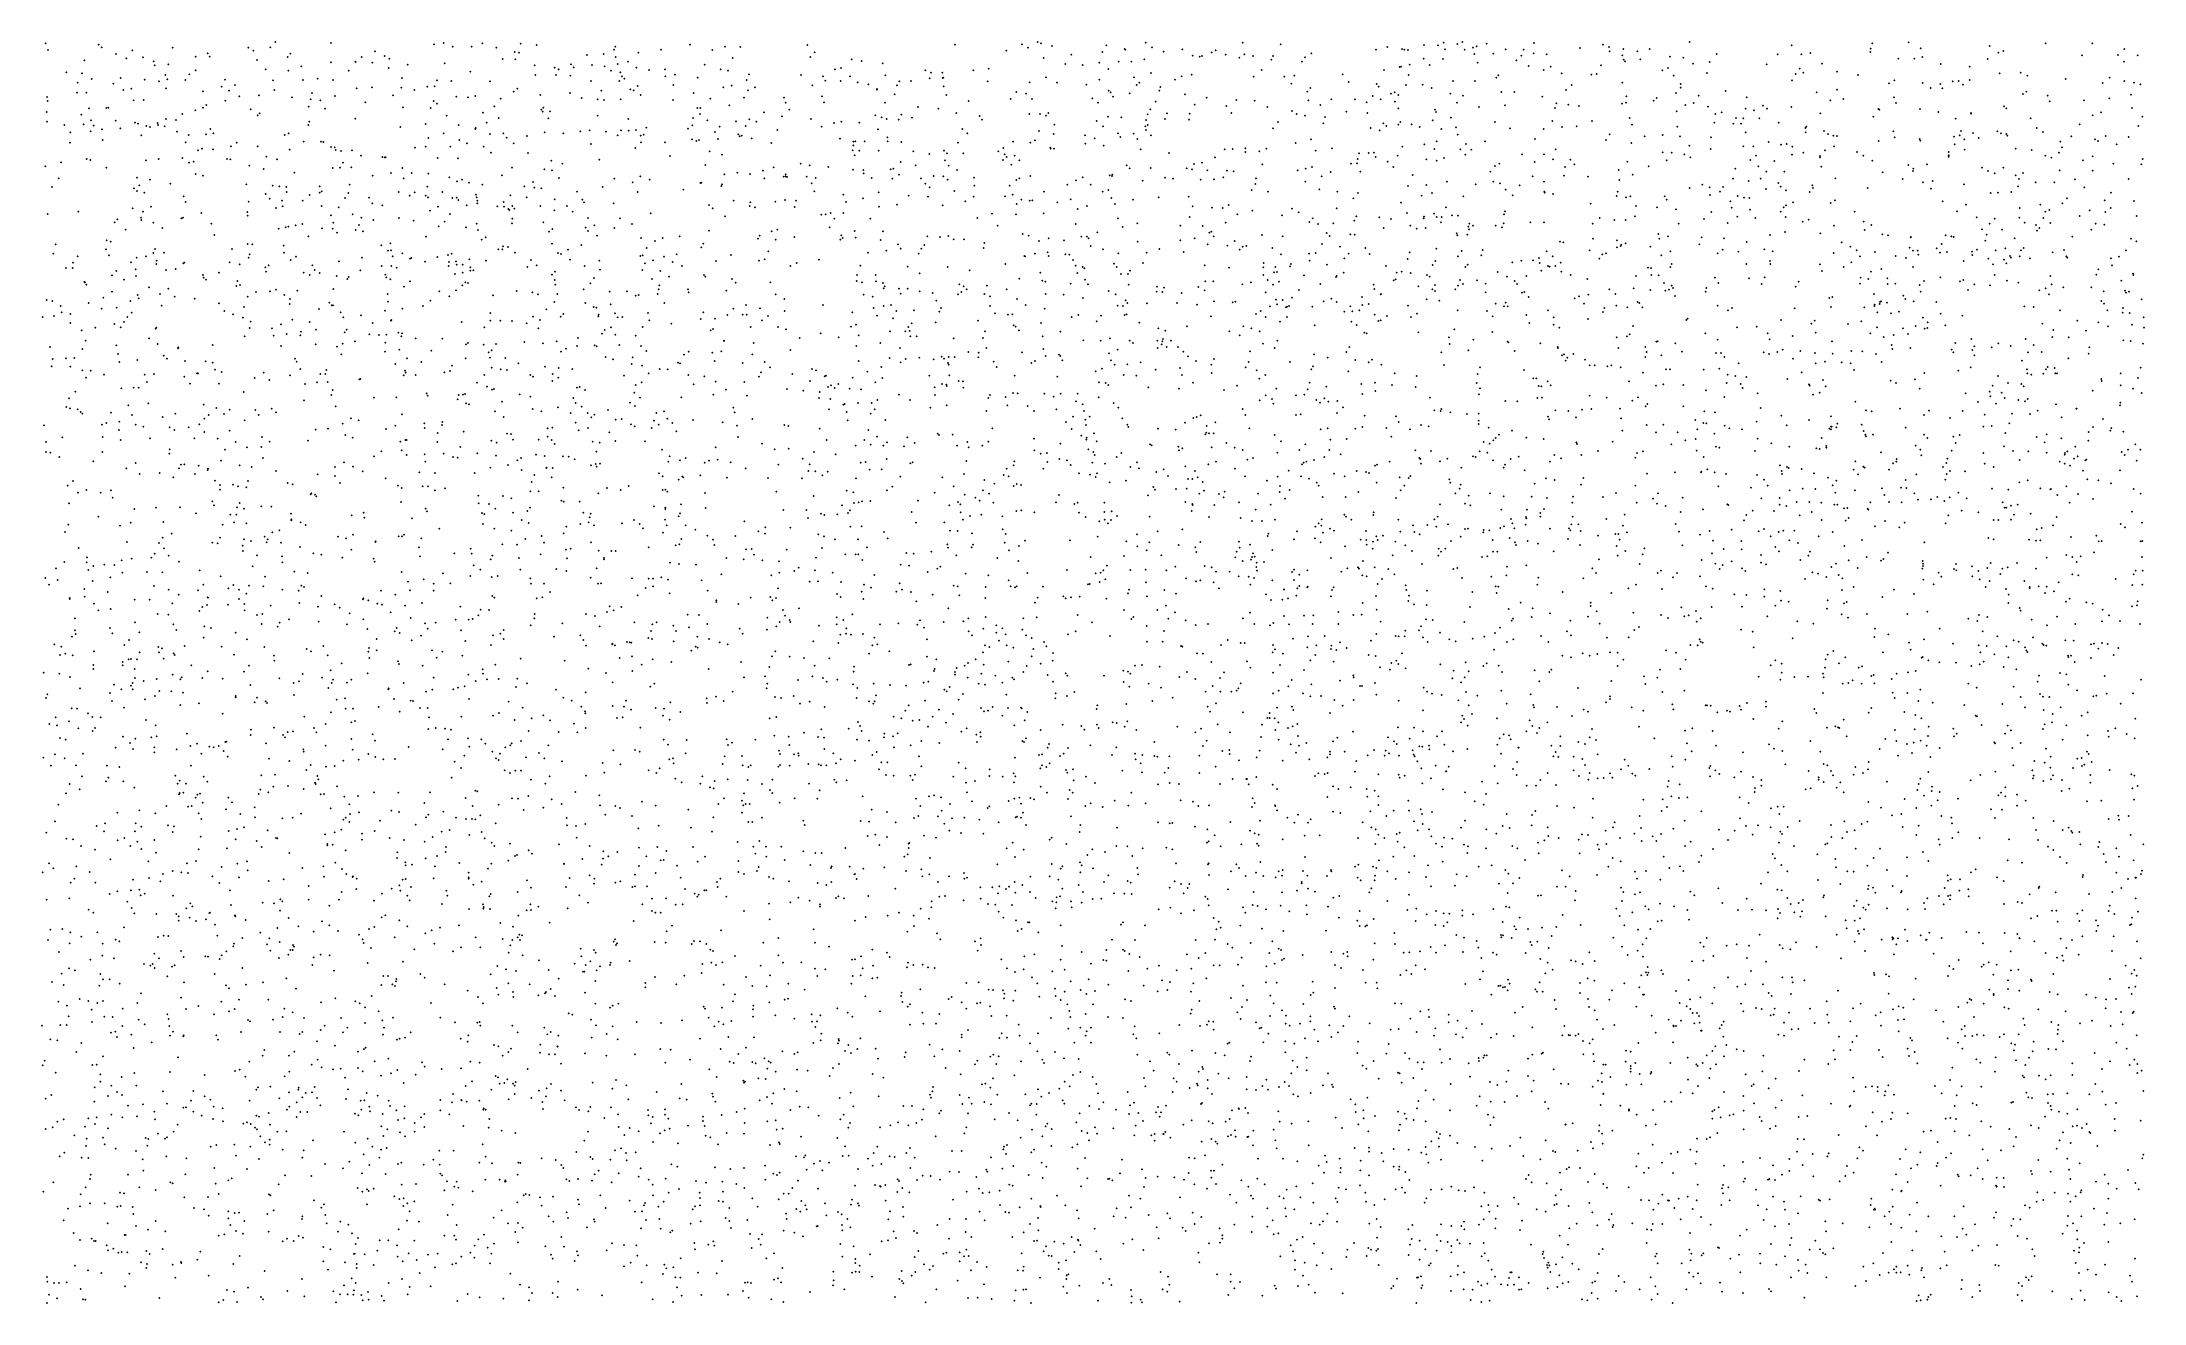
# Model space of a CAD drawing. Extents: x 0 to 9999, y 0 to 6000.
import ezdxf

# ---------------------------------------------------------------- set-up
doc = ezdxf.new("R2010")
doc.units = 0
doc.layers.get('0').update_dxf_attribs({"linetype": 'CONTINUOUS'})

msp = doc.modelspace()

# ---------------------------------------------------------------- linework, layer by layer
for p in [(4735.7, 5999.9), (6757.3, 5999.9), (17.1, 5993.2), (28, 5962.4), (201.4, 5912.7), (269.3, 5986.8), (283.4, 5974.5), (351.2, 5943.1), (401.8, 5922.2), (429.9, 5960.6), (479.8, 5926.4), (530.4, 5908.7), (621.9, 5973), (730.7, 5930.5), (788.3, 5946.7), (797.9, 5930.2), (981.6, 5972.8), (1005.9, 5958.1), (1021.9, 5914.9), (1085.3, 5975.1), (1110.2, 5999.5), (1169.1, 5928.1), (1181.9, 5943.9), (1373.9, 5994.8), (1375.2, 5902.9), (1491, 5906.4), (1491.6, 5905.4), (1521.1, 5929.3), (1571.6, 5901.2), (1583.8, 5955.4), (1629.9, 5933.6), (1652.9, 5920.6), (1865.4, 5989.5), (1910.8, 5996), (1953.1, 5977.7), (2044.6, 5978.4), (2095.1, 5993.3), (2161, 5972.3), (2191.8, 5919.2), (2248.7, 5952.9), (2251.9, 5918), (2268.6, 5949.4), (2276.2, 5992.6), (2353, 5986), (2592.4, 5938.6), (2671.7, 5942.9), (2720.4, 5963.9), (2727.4, 5977.6), (2728.7, 5929), (2786.9, 5905.7), (2836.9, 5949.2), (2944.4, 5964.3), (3082.6, 5986.8), (3189.5, 5962), (3248.4, 5978.6), (3286.1, 5924.5), (3322, 5976.3), (3641.3, 5985.4), (3654.7, 5928.4), (3675.2, 5950.2), (3851.8, 5917.4), (3899.8, 5909.3), (4342.7, 5986.7), (4587.2, 5958.2), (4661.4, 5988.6), (4690.2, 5973.1), (4751.7, 5994.4), (4765.1, 5924), (4804.1, 5981.3), (4896.9, 5939.6), (5030, 5901.9), (5043.5, 5952), (5063.3, 5984.3), (5122.2, 5906.9), (5149.7, 5966.6), (5154.2, 5963.2), (5181.7, 5906.6), (5243.1, 5917.2), (5250.2, 5997.2), (5279.6, 5974.6), (5336.6, 5954.2), (5424.3, 5964.6), (5473.5, 5935.8), (5506.8, 5931), (5517.7, 5933.9), (5564.4, 5950.3), (5583, 5960.1), (5631, 5939.3), (5695, 5925.5), (5711, 5996.5), (5719.3, 5941.2), (5761.5, 5932.9), (5847.9, 5916), (5855.6, 5933.4), (5892.1, 5988.4), (5994.5, 5906), (6008.5, 5926.6), (6038.6, 5946.8), (6345.2, 5963.9), (6399.6, 5975.8), (6469.3, 5966.9), (6480.2, 5963), (6497.5, 5962.6), (6572.4, 5921.4), (6574.9, 5985), (6640.2, 5984.7), (6664.5, 5918.4), (6667.1, 5996.5), (6674.1, 5965.3), (6733.6, 5990.1), (6767.6, 5964.1), (6806.6, 5973.4), (6814.3, 5942.4), (6825.2, 5980.1), (6830.3, 5902.1), (6872.5, 5991.6), (6904.5, 5944), (6962.7, 5965.5), (7013.3, 5912.9), (7037, 5935.5), (7048.5, 5963.4), (7095.2, 5945.6), (7097.1, 5994.6), (7157.3, 5941.5), (7316, 5971.8), (7426.1, 5988.1), (7453.6, 5976.1), (7457.4, 5955.5), (7518.2, 5936.9), (7522.1, 5966.3), (7524, 5915.7), (7530.4, 5907.7), (7589.3, 5956.1), (7604, 5918), (7648.2, 5966.4), (7744.8, 5930.8), (7808.1, 5926), (7837.6, 5999.5), (7932.9, 5904.7), (7966.9, 5943.1), (8256.8, 5941.1), (8324, 5984.8), (8368.8, 5941.1), (8412.3, 5947.9), (8697.1, 5952.3), (8698.4, 5969.1), (8707.3, 5994.3), (8830.2, 5921.1), (8880.1, 5998.6), (8907, 5920.3), (8936.4, 5969.6), (8944.7, 5928.9), (9255.1, 5918.6), (9265.4, 5981.5), (9306.3, 5949), (9330, 5956.9), (9531.6, 5993.8), (9704.4, 5936.7), (9753, 5993.2), (9875.3, 5938.8), (9904.7, 5905.9), (9906.6, 5966.2), (9968.7, 5936.2), (115, 5855.1), (170.1, 5806.9), (190.6, 5850.7), (236, 5823.6), (339, 5802.1), (373.6, 5828.8), (487.5, 5821.2), (535.5, 5889.6), (556, 5813.3), (587.3, 5843.1), (596.3, 5822.4), (600.8, 5893.5), (681.4, 5818.7), (701.3, 5846.9), (730.1, 5864.6), (870.2, 5820.7), (1063.5, 5870), (1098.7, 5818.1), (1171, 5864.2), (1233.1, 5883.5), (1240.7, 5818.9), (1311.1, 5826.1), (1384.7, 5819.3), (1459, 5864.1), (1649.1, 5876.8), (1711.8, 5829.3), (1739.3, 5891.5), (1879.4, 5817.7), (1915.3, 5897.8), (1946.6, 5814.8), (2037.5, 5859.5), (2130.3, 5813.2), (2342.8, 5889.1), (2347.3, 5842.8), (2439.4, 5877.3), (2445.8, 5843.5), (2458, 5870.4), (2513, 5839.9), (2515.6, 5893), (2529, 5879.5), (2610.9, 5814.5), (2616.7, 5890.9), (2676.9, 5883.8), (2706.9, 5863.9), (2737.7, 5895.4), (2746, 5814.7), (2750.4, 5856), (2758.8, 5837.1), (2770.3, 5826.3), (2827.2, 5878), (2886.8, 5867.6), (2964.2, 5869.3), (2965.5, 5837.1), (3011.6, 5844.5), (3119.1, 5829.7), (3153, 5891.5), (3227.9, 5870.3), (3263.1, 5862.9), (3352.7, 5818.8), (3363.5, 5846.7), (3609.9, 5842.4), (3714.9, 5836.5), (3725.8, 5816), (3771.8, 5870.1), (3799.4, 5814), (3801.3, 5875.7), (3842.9, 5837.2), (3880, 5808.5), (3999.7, 5898.6), (4011.2, 5841.8), (4077.7, 5813.3), (4133.4, 5814.8), (4202.5, 5865), (4223, 5827.6), (4229.4, 5853.8), (4283.2, 5854.8), (4285.1, 5828.9), (4287.7, 5830.8), (4429.7, 5865.9), (4498.8, 5812.1), (4504, 5873.4), (4697.9, 5808.9), (4775.3, 5831.9), (4829.1, 5807.2), (4868.1, 5896.1), (4950, 5890.7), (5029.4, 5820.8), (5072.9, 5872.3), (5193.9, 5831.4), (5219.5, 5806.3), (5275.1, 5853), (5389.7, 5820.1), (5421, 5836), (5469.7, 5844), (5764.1, 5834.7), (5802.5, 5866.9), (5910, 5835.8), (5942.6, 5802.2), (5958, 5840.3), (6187.1, 5846.6), (6215.2, 5809.4), (6348.4, 5800.3), (6384.2, 5866.7), (6458.4, 5881.6), (6465.5, 5882.7), (6501.3, 5842.6), (6506.4, 5891.7), (6601.8, 5891), (6711.9, 5814.2), (6816.8, 5814), (6918.6, 5830.9), (6928.2, 5841.6), (7071.5, 5885.2), (7143.2, 5867.6), (7177.1, 5882.2), (7229, 5851.1), (7370.4, 5843.9), (7395.4, 5847), (7416.5, 5889.1), (7517.6, 5806.9), (7708.3, 5864.6), (7735.2, 5876.7), (7762.7, 5839.6), (7854.2, 5896.7), (7920.1, 5852.1), (8204.3, 5894), (8324.6, 5817.6), (8342.5, 5847.1), (8361.1, 5872.7), (8379, 5854), (8468, 5897.7), (8539, 5858.5), (8639.5, 5843.4), (8786, 5803.8), (8811, 5818.3), (8946, 5805.4), (9030.5, 5800.3), (9032.4, 5894.7), (9089.4, 5813), (9117.5, 5813.9), (9170, 5882.8), (9170, 5819.7), (9312.1, 5850.2), (9412.5, 5854), (9444.5, 5839.6), (9627.6, 5823.7), (9802.3, 5805.7), (9836.2, 5830.1), (9905.3, 5814.8), (9951.4, 5807), (24.2, 5738.3), (26.1, 5719.1), (166.2, 5759.2), (210.4, 5759.2), (387, 5772.3), (425.4, 5777.7), (435.7, 5722.2), (483.7, 5723.5), (589.3, 5780.2), (766.5, 5765.3), (781.9, 5701), (854.2, 5788.1), (871.5, 5721.2), (890, 5768.7), (918.2, 5795.8), (938, 5741.7), (1032.8, 5746.7), (1105.1, 5771), (1189.5, 5736.6), (1277.9, 5726.7), (1283.6, 5756.7), (1323.9, 5722.2), (1394.3, 5742.4), (1496.1, 5779.7), (1538.3, 5713.5), (1569.1, 5784.4), (1668.9, 5746.8), (1709.2, 5783.3), (1771.3, 5771.3), (1833.4, 5787.5), (1862.8, 5720), (1867.9, 5789.7), (1879.4, 5706.4), (1971.6, 5740.3), (2026.6, 5736.2), (2061.8, 5742.9), (2181.5, 5731), (2243.6, 5764.3), (2261.5, 5777.4), (2370.9, 5747.4), (2511.1, 5756.7), (2566.8, 5733.2), (2643.6, 5726.8), (2660.2, 5768.4), (2673, 5724.3), (2752.4, 5726.7), (2798.4, 5774.7), (2814.4, 5770.5), (2834.3, 5790), (2848.4, 5747.6), (3001.9, 5723.3), (3003.9, 5794.9), (3100.5, 5757.4), (3179.2, 5731), (3241.3, 5783.7), (3281, 5792.1), (3339.2, 5734.4), (3358.4, 5770.7), (3392.3, 5784.4), (3529.9, 5734.9), (3537.6, 5710.8), (3663.7, 5794.2), (3710.4, 5741.4), (3720, 5712.4), (3930.5, 5797.9), (3971.5, 5772.5), (3972.8, 5776), (4010.5, 5711.3), (4056.6, 5750.7), (4066.9, 5794.1), (4289.6, 5789.4), (4302.4, 5748), (4408, 5719.4), (4607.6, 5729.1), (4634.5, 5761.6), (4680.6, 5753.9), (4710, 5728.4), (4967.3, 5797.2), (4996.7, 5731.6), (5024.2, 5712), (5074.8, 5768.5), (5083.8, 5760.8), (5094, 5739.7), (5174.6, 5756.4), (5207.3, 5795.7), (5298.2, 5715.6), (5314.8, 5768.8), (5319.9, 5785.3), (5437.7, 5751.7), (5483.1, 5702.2), (5540.7, 5735.3), (5681.5, 5724.7), (5769.2, 5720.8), (6020, 5764.4), (6023.9, 5721.7), (6033.5, 5780.6), (6080.8, 5701), (6133.3, 5727.4), (6245.3, 5726.7), (6302.3, 5712.5), (6330.4, 5743.7), (6358, 5788.2), (6367.6, 5727), (6417.5, 5753.6), (6434.1, 5760.1), (6436, 5716.6), (6451.4, 5748.1), (6489.2, 5795.8), (6567.2, 5797.2), (6610.1, 5781.3), (6699.1, 5754), (6731.1, 5711.7), (6759.2, 5744.8), (6942.2, 5761.9), (7004.3, 5761.5), (7136.8, 5740.7), (7204, 5708.3), (7249.4, 5771.3), (7260.3, 5701.3), (7277, 5796.1), (7516.9, 5706.1), (7535.5, 5711.2), (7537.4, 5742.3), (7666.7, 5721.5), (7680.8, 5733.6), (7772.9, 5757.2), (7794.7, 5799.5), (7794.7, 5782.7), (7817.1, 5700.4), (7857.4, 5709.5), (7880.4, 5745.3), (8009.7, 5766.2), (8109.6, 5737.1), (8441.7, 5760.4), (8507.6, 5723.2), (8539, 5773.6), (8569.7, 5728.8), (8810.3, 5737), (8819.9, 5709.6), (8984.4, 5780.9), (9039.4, 5779.6), (9138, 5797.1), (9423.4, 5753.4), (9440.1, 5763.7), (9541.2, 5744.9), (9550.8, 5718.2), (9714, 5721.8), (9834.3, 5732.3), (9937.3, 5749.7), (9982.1, 5798.2), (22.2, 5666.7), (24.1, 5621), (105.4, 5604.9), (186.7, 5654.6), (197.6, 5607.9), (223.8, 5683.7), (232.8, 5627.7), (244.9, 5602.3), (305.7, 5685.4), (314.7, 5687.9), (349.9, 5625), (442, 5616.5), (456.1, 5611.4), (549.6, 5614.9), (551.5, 5604.9), (589.9, 5633.4), (637.9, 5629), (668, 5656.8), (730, 5674.3), (766.5, 5687.4), (993.1, 5680.2), (1026.3, 5651.8), (1034.7, 5661), (1267, 5605.8), (1268.3, 5692), (1270.8, 5621.6), (1346.3, 5683), (1491, 5635), (1717.5, 5688.8), (1825.7, 5609.4), (1848.7, 5686.8), (1924.2, 5649.1), (1981.8, 5604.9), (2098.3, 5663.2), (2114.9, 5616.9), (2151.4, 5693.4), (2171.9, 5637.9), (2374.8, 5678.4), (2381.8, 5668.1), (2385, 5687.3), (2409.3, 5636.4), (2417, 5670.3), (2642.9, 5649.2), (2788.8, 5633.7), (3093.4, 5603.5), (3096.6, 5639.1), (3117.1, 5686), (3130.6, 5657.4), (3131.2, 5685.6), (3165.1, 5627.8), (3269.4, 5698.6), (3301.4, 5623.1), (3347.5, 5600.4), (3364.8, 5632.7), (3398.7, 5620.5), (3433.9, 5665.7), (3520.3, 5646.4), (3555.5, 5677.5), (3658.5, 5632.9), (3767.3, 5614), (3802.5, 5621.6), (3888.3, 5616.7), (3964.4, 5651.6), (3993.9, 5641.7), (4018.2, 5632.9), (4074.5, 5630.7), (4087.3, 5654), (4137.9, 5640.3), (4166.7, 5690.6), (4264, 5682.9), (4349.7, 5662.8), (4460.4, 5648.6), (4471.3, 5630.4), (4696.6, 5657), (4747.8, 5656.7), (4775.3, 5649.6), (4786.8, 5662.2), (4815.6, 5606.6), (5016.6, 5623.8), (5071, 5644.1), (5134.3, 5641.7), (5252.1, 5628.2), (5259.1, 5605.4), (5260.4, 5655.1), (5271.9, 5680.3), (5342.9, 5633.1), (5351.9, 5660.4), (5455.6, 5630.3), (5460.1, 5659.5), (5633.5, 5695.2), (5658.5, 5662.6), (5828.7, 5691), (5879.9, 5619.5), (5946.4, 5671.5), (5968.2, 5656.8), (6008.5, 5649.5), (6094.9, 5612.5), (6103.9, 5643.9), (6204.4, 5668.1), (6304.2, 5662.2), (6381, 5613.5), (6395.7, 5599.9), (6451.4, 5606), (6452, 5684.1), (6462.3, 5618.8), (6516, 5608.3), (6615.8, 5627.8), (6626.1, 5677.6), (6631.2, 5666.6), (6703.5, 5639.7), (6836.6, 5690.9), (6911.5, 5619.4), (6960.2, 5698.8), (7185.4, 5623.8), (7198.2, 5685.9), (7311.5, 5695.6), (7374.2, 5623.6), (7552.8, 5638.7), (7563, 5607.5), (7776.1, 5670.8), (7925.9, 5692.2), (7954.7, 5616.1), (7959.8, 5657.2), (7989.9, 5665.1), (8046.2, 5612.2), (8059, 5637.9), (8082.7, 5612.1), (8092.9, 5637.2), (8104.4, 5682.6), (8144.7, 5675.6), (8169.1, 5637.5), (8186.3, 5696.9), (8206.2, 5683.3), (8261.2, 5615.9), (8321.4, 5690.9), (8459, 5660.2), (8711.1, 5645.1), (8735.4, 5681.4), (8740.6, 5678.7), (8934.5, 5681.8), (9020.9, 5666.6), (9102.8, 5634.9), (9177, 5662.8), (9177, 5659.3), (9333.8, 5694.3), (9344.1, 5683.7), (9460.5, 5636.5), (9693.5, 5607.6), (9754.9, 5651.8), (9795.2, 5664.8), (9943.1, 5686), (9972.5, 5600.1), (9991.1, 5644.1), (132.3, 5520.5), (134.2, 5570), (230.8, 5575.3), (285.9, 5583.8), (287.8, 5534.4), (372.3, 5589.3), (472.1, 5556), (495.8, 5599.6), (513.1, 5595.7), (584.1, 5598), (641.7, 5573.9), (682.7, 5522.8), (697.4, 5558.1), (780.6, 5560.6), (800.4, 5585.5), (815.1, 5564.9), (899.6, 5503), (926.5, 5521.4), (1025.7, 5504.4), (1153.7, 5557), (1172.9, 5565.2), (1243.9, 5526.6), (1327.1, 5525.5), (1338, 5524.4), (1374.5, 5499.8), (1704.1, 5595.1), (1825.6, 5502.2), (1837.8, 5543.1), (1910.1, 5565.2), (1942.8, 5502.8), (1985.6, 5533.1), (2022.1, 5518.5), (2060.5, 5586.7), (2062.4, 5591.1), (2101.5, 5502.5), (2130.9, 5561.7), (2194.9, 5566.1), (2210.3, 5544.7), (2242.9, 5517.6), (2306.9, 5552.5), (2390.8, 5570.7), (2479.7, 5565.4), (2560.3, 5574.7), (2605.1, 5579.7), (2610.9, 5514.5), (2682.6, 5572.7), (2737.6, 5556.2), (2754.9, 5580.5), (2790.7, 5578.5), (2825.9, 5582.1), (2847.7, 5553.6), (2849.6, 5522.8), (2862.4, 5558.7), (2875.2, 5591.7), (2963.5, 5523.4), (3072.3, 5587.8), (3091.5, 5537.4), (3112.6, 5528.2), (3125.4, 5533.6), (3201.6, 5572.5), (3215.7, 5538.7), (3224, 5597.5), (3311.7, 5561.1), (3318.1, 5551), (3328.9, 5554.8), (3376.3, 5540.9), (3469.1, 5519.9), (3497.9, 5581.9), (3709.1, 5597), (3796.1, 5539.5), (3858.8, 5508), (3859.5, 5526.5), (3868.4, 5526.9), (3913.9, 5527.7), (3976.6, 5584.4), (4022, 5546.6), (4022.7, 5527.8), (4088.6, 5523.9), (4357.4, 5521.5), (4378.5, 5586.6), (4401.5, 5564.8), (4619.8, 5526), (4701.7, 5521.3), (4723.4, 5532.6), (4742, 5576.2), (4812.4, 5562.5), (4962.2, 5555.8), (4962.8, 5515.9), (5008.2, 5541.3), (5047.3, 5598.3), (5051.1, 5506.8), (5118.9, 5565.6), (5129.2, 5547.8), (5193.2, 5563.1), (5209.8, 5538.6), (5248.2, 5598.7), (5251.4, 5581.5), (5275.1, 5556.6), (5855.6, 5588.5), (5963.1, 5519.3), (6037.3, 5536.2), (6320.2, 5591.2), (6363.7, 5579), (6471.2, 5502.8), (6554.4, 5596.2), (6575.5, 5512.6), (6634.4, 5527.3), (6657.4, 5586.7), (6725.9, 5593.4), (6734.9, 5559.3), (6773.3, 5514.6), (6864.1, 5526.7), (6983.8, 5589.8), (7102.9, 5538.8), (7143.8, 5585.7), (7230.2, 5595.5), (7301.3, 5599.1), (7439.5, 5534.3), (7457.4, 5560.1), (7560.4, 5519.4), (7624.4, 5550.5), (7709.6, 5557.1), (7779.3, 5597.7), (7792.7, 5550.6), (7836.9, 5506.4), (7939.3, 5546.8), (8092.9, 5503.5), (8105.1, 5570.2), (8140.9, 5504.4), (8213.8, 5524.4), (8272.1, 5511.3), (8300.2, 5514.5), (8325.8, 5502.7), (8387.9, 5590.6), (8389.2, 5570), (8392.4, 5596.8), (8477.5, 5576.9), (8496.1, 5562.7), (8521.7, 5554.9), (8525.5, 5503), (8539, 5552), (8736.7, 5529.4), (8806.5, 5575), (8813.5, 5546.7), (8932.5, 5537.8), (8935.1, 5530.2), (9095.1, 5550.4), (9098.3, 5513), (9123.2, 5556.3), (9129, 5576.1), (9144.4, 5536.2), (9185.3, 5566.6), (9212.8, 5543.5), (9301.8, 5574.5), (9318.4, 5565.4), (9344, 5562.6), (9349.8, 5553.9), (9488.7, 5591.5), (9518.8, 5572), (9601.3, 5526.2), (9653.8, 5550.8), (9765.8, 5537.3), (9779.9, 5529.5), (9817.6, 5553.4), (9869.5, 5512.7), (9925.8, 5547.4), (15.8, 5407.9), (90.7, 5427.2), (211.6, 5442.7), (230.2, 5438.7), (305.7, 5402.1), (495.1, 5436.3), (554.7, 5443.1), (667.3, 5448.3), (698.7, 5425.8), (721.7, 5431.3), (741.5, 5485), (761.4, 5491.9), (813.2, 5489.9), (880.4, 5444), (895.8, 5442.3), (985.4, 5412.3), (1066.6, 5454.6), (1118.5, 5442), (1178, 5487.7), (1382.8, 5400), (1391.7, 5499.6), (1397.5, 5486.8), (1417.3, 5401.9), (1422.5, 5481.2), (1432.1, 5425.7), (1471.1, 5404.2), (1474.9, 5484.9), (1517.8, 5459.8), (1619.6, 5452.4), (1630.5, 5451.9), (1634.3, 5451.2), (1714.3, 5399.8), (1774.5, 5497.5), (1882.6, 5448.1), (1978.6, 5446.6), (2136, 5473.5), (2235.2, 5402.9), (2312, 5471.9), (2422.1, 5435.8), (2474.6, 5421), (2650.6, 5440.3), (2822.1, 5495), (2986.6, 5458), (3154.9, 5415.1), (3176.6, 5479.3), (3235.5, 5463.8), (3480, 5403), (3609.2, 5421.6), (3652.1, 5413.4), (3739.8, 5405.4), (3855.6, 5484.5), (3865.2, 5460.2), (3888.3, 5483), (3979.8, 5482.5), (4085.4, 5428.9), (4145.5, 5480.6), (4155.8, 5413), (4220.4, 5467.1), (4290.2, 5482.7), (4295.3, 5436.4), (4304.3, 5469.9), (4313.2, 5411.1), (4383, 5470.6), (4549.4, 5480.1), (4571.8, 5438), (4573, 5495.7), (4580.1, 5465.8), (4589.7, 5452.5), (4611.4, 5416.8), (4626.8, 5458.6), (4649.2, 5436.4), (4797, 5497.6), (4798.3, 5492.7), (4813.7, 5492.8), (5160.5, 5413.8), (5226.5, 5489.5), (5273.2, 5399.9), (5360.8, 5471.5), (5479.9, 5419.8), (5518.9, 5425.9), (5579.7, 5451.8), (5626.4, 5489.2), (5663.6, 5491.2), (5725, 5494.3), (5725, 5476.3), (5790.3, 5479.3), (5805.6, 5417.9), (5824.2, 5493.2), (6041.8, 5405.9), (6059.1, 5483), (6135.9, 5493.4), (6226.7, 5420.7), (6254.9, 5423.2), (6258.7, 5443.4), (6265.1, 5469.6), (6310.6, 5472), (6336.2, 5473.6), (6344.5, 5452.5), (6401.4, 5430.6), (6427.7, 5404.9), (6448.8, 5459.9), (6585.1, 5442.3), (6624.2, 5491.6), (6635, 5435.5), (6670.2, 5447.6), (6746.4, 5489.2), (6771.3, 5463.2), (6798.9, 5487.6), (6911.5, 5410.7), (6932.6, 5420.8), (7040.1, 5464.9), (7100.9, 5428.4), (7144.4, 5465.6), (7188, 5441.2), (7200.8, 5489.2), (7244.3, 5405.8), (7270.5, 5440), (7289.1, 5417.7), (7541.2, 5430.8), (7643.6, 5408.6), (7709.5, 5474.3), (7728.7, 5437.2), (7751.8, 5472.8), (7813.2, 5465.5), (7842, 5450.5), (7937.4, 5490.9), (8126.2, 5438.7), (8154.3, 5459.3), (8165.2, 5408.1), (8240.1, 5433.7), (8325.2, 5463.7), (8379.6, 5473.7), (8458.9, 5457.7), (8458.9, 5451.8), (8464.1, 5406.4), (8481.3, 5485.1), (8634.9, 5477.1), (8664.4, 5459.6), (8707.3, 5436.2), (8878.1, 5414.2), (8967.1, 5417.7), (9069.5, 5454.8), (9070.1, 5476.5), (9070.1, 5460.9), (9146.9, 5488.1), (9229.5, 5402.4), (9329.9, 5402.9), (9388.8, 5492.2), (9464.3, 5486.7), (9530.3, 5458.7), (9558.4, 5449.6), (9595.5, 5473.9), (9609, 5498.4), (9708.8, 5436.3), (9754.9, 5456.2), (9852.8, 5420.4), (9987.2, 5417.5), (9993.6, 5442.6), (47.1, 5310.7), (78.5, 5351.6), (436.9, 5303.4), (452.3, 5354.2), (462.5, 5318.8), (514.3, 5344.3), (611, 5326.5), (730.6, 5372.3), (766.5, 5363.5), (971.9, 5323.3), (1054.5, 5395), (1096.7, 5315.8), (1128.7, 5312.8), (1162, 5310.9), (1200.4, 5379.1), (1320.7, 5314), (1463.4, 5321.5), (1573.5, 5363.4), (1660.5, 5376.8), (1720, 5351.5), (1757.8, 5376.5), (1832.7, 5312), (1837.8, 5374.3), (1937.6, 5356.9), (1974.1, 5337.5), (1997.1, 5344.6), (2030.4, 5331.3), (2095.1, 5321.3), (2187.9, 5364.9), (2294.1, 5313.3), (2335.7, 5333.2), (2342.7, 5307.4), (2374.7, 5304.3), (2388.8, 5393.9), (2425.9, 5389.5), (2458.6, 5352.6), (2666.6, 5310.2), (2722.2, 5350), (2810.5, 5331.9), (2846.4, 5360.4), (2891.2, 5345.8), (3131.2, 5329.7), (3135.7, 5331.5), (3231, 5314.3), (3234.2, 5323.6), (3245.1, 5370.9), (3307.2, 5377.6), (3368.6, 5371.2), (3430, 5388.6), (3435.8, 5351.1), (3528, 5359.6), (3536.9, 5369.9), (3538.2, 5360.6), (3544.6, 5357.9), (3638, 5359.5), (3661.1, 5327.5), (3680.9, 5353.2), (3858.2, 5393), (3906.8, 5391.6), (3908.1, 5375.3), (3946.5, 5352.6), (4036.7, 5394.9), (4045.7, 5350.3), (4050.2, 5397.9), (4077.1, 5368.4), (4181.4, 5352.1), (4202.5, 5326.1), (4222.3, 5308.5), (4241.5, 5362.7), (4288.2, 5360.1), (4308.7, 5344.4), (4352.2, 5391.2), (4434.2, 5355.2), (4435.4, 5317.1), (4603.7, 5317.2), (4634.5, 5343), (4649.2, 5350.8), (4701.7, 5361.8), (4877.7, 5321.3), (4918.6, 5342.3), (4950, 5355.7), (4989, 5320.6), (5078.6, 5365.3), (5089.5, 5362.5), (5092, 5368.3), (5174.6, 5399.4), (5236.7, 5339.6), (5342.3, 5355), (5380, 5349.9), (5446, 5398.8), (5470.9, 5394.3), (5512.5, 5345.3), (5543.2, 5389.1), (5574.6, 5346.2), (5619.4, 5356.4), (5636.7, 5387.7), (5669.3, 5384.6), (5771.7, 5324.3), (5774.3, 5351), (5973.9, 5389.4), (6009.1, 5335.5), (6011.7, 5396.8), (6075.7, 5299.8), (6087.8, 5361), (6130.1, 5381), (6271.5, 5382.3), (6498.7, 5315.3), (6519.8, 5367.2), (6585.1, 5319.5), (6683, 5334.9), (6820.6, 5322.4), (6889.7, 5383.5), (6903.8, 5336.1), (6935.8, 5327.6), (7029.9, 5318.8), (7091.3, 5360.1), (7145.7, 5335), (7240.4, 5364), (7354.3, 5359.1), (7500.3, 5391), (7502.8, 5343.8), (7566.8, 5368.5), (7838.2, 5304.6), (7897.7, 5322), (7932.9, 5307.8), (7996.9, 5310.5), (8043.6, 5349.2), (8055.8, 5396.6), (8118.5, 5339.1), (8175.4, 5349.5), (8201.7, 5300.4), (8203.6, 5382.3), (8259.3, 5329), (8270.8, 5311.3), (8288.7, 5383.8), (8421.8, 5318.7), (8425, 5306.1), (8531.3, 5351.7), (8684.2, 5306), (8756.5, 5380.2), (8851.9, 5348), (8900.5, 5385.6), (8901.8, 5396.6), (8948.5, 5331.6), (8986.9, 5302.7), (8994, 5338), (9143.7, 5322.5), (9257.6, 5385.5), (9289.6, 5375.6), (9388.8, 5365.3), (9399.7, 5313.5), (9405.5, 5348.8), (9424, 5377.4), (9484.8, 5332.9), (9572.5, 5332.2), (9598.1, 5389.1), (9671.7, 5346.1), (9715.2, 5309.2), (9755.5, 5387.6), (9925.8, 5347.9), (431.1, 5209.4), (452.2, 5291.6), (487.4, 5283.8), (518.8, 5217), (673.7, 5265.2), (683.3, 5238), (982.8, 5240.9), (1063.4, 5276.5), (1083.3, 5253.9), (1112.7, 5209.8), (1140.9, 5245.4), (1144.1, 5218.4), (1163.9, 5286.6), (1240, 5244.6), (1272.7, 5271.4), (1320, 5283.2), (1330.3, 5289.5), (1330.3, 5220), (1410.9, 5212.7), (1441, 5258.2), (1457, 5281.6), (1555.6, 5258.8), (1570.9, 5231.7), (1618.9, 5223.6), (1696.4, 5285.7), (1748.8, 5268.9), (1772.5, 5284.7), (1824.3, 5269.5), (1836.5, 5260.7), (1883.2, 5216.1), (1905, 5286.2), (1951.7, 5258.2), (1972.8, 5259.5), (1980.5, 5249), (2020.2, 5223.2), (2064.3, 5273.9), (2066.9, 5261.4), (2070.7, 5244.6), (2071.4, 5232.5), (2166.7, 5217.6), (2196.2, 5239.2), (2198.1, 5216.9), (2217.9, 5205.6), (2223.7, 5199.9), (2227.5, 5270.4), (2237.8, 5220), (2247.4, 5206.3), (2306.2, 5261.5), (2370.2, 5219.8), (2437.4, 5199.8), (2438.1, 5251.7), (2496.9, 5220.1), (2545, 5287.7), (2570.5, 5250.4), (2578.9, 5236.9), (2719.7, 5232.6), (2834.2, 5286.2), (3051.2, 5297.6), (3172.1, 5225.2), (3190, 5208.5), (3290.5, 5244.6), (3366.7, 5220.5), (3369.2, 5237.5), (3391.6, 5212.7), (3488.3, 5240.9), (3534.3, 5248.5), (3579.8, 5215), (3586.2, 5245.2), (3673.2, 5289), (3812.7, 5272.9), (3824.9, 5238.3), (3905.5, 5256.7), (3980.4, 5284), (3981.7, 5215.8), (4067.4, 5225.5), (4122.5, 5269), (4214.6, 5263.7), (4284.4, 5222.5), (4340.7, 5291.5), (4391.9, 5241.8), (4431.6, 5264), (4580.7, 5266.2), (4617.2, 5273.6), (4637, 5229.3), (4659.4, 5249.9), (4698.5, 5244.6), (4710.6, 5247.1), (4766.9, 5288.7), (4830.3, 5237.2), (4893.6, 5251.6), (4926.9, 5205.1), (4971.7, 5219.3), (5046, 5287.8), (5072.2, 5296.2), (5086.3, 5257.3), (5103.6, 5228.8), (5190.6, 5249.9), (5312.2, 5261.3), (5454.9, 5263.9), (5474.1, 5218.5), (5566.3, 5211.6), (5616.2, 5209.9), (5645, 5224), (5754.4, 5295.5), (5831.8, 5288.6), (5945.8, 5206.4), (6158.2, 5208.4), (6162.7, 5288.2), (6238.2, 5256.9), (6260.6, 5281.1), (6464.1, 5235.1), (6563.3, 5269), (6612, 5281.6), (6679.2, 5212.6), (6761.7, 5266.5), (6962.7, 5297.8), (6996, 5271.1), (7147, 5287.5), (7148.3, 5283.6), (7187.3, 5276.2), (7367.8, 5231), (7490.7, 5267.4), (7495.1, 5288.5), (7534.8, 5260.6), (7556.6, 5265.6), (7582.8, 5220.4), (7682, 5213.6), (7718.5, 5265), (7728.7, 5249.3), (7772.9, 5204.5), (7934.8, 5271.4), (7982.8, 5287.4), (8031.4, 5242.5), (8037.8, 5212), (8066, 5266.9), (8096.7, 5259.4), (8122.3, 5258.1), (8124.9, 5202.3), (8284.8, 5213.6), (8297, 5294.5), (8297, 5222.8), (8329.7, 5237.8), (8409.7, 5287.1), (8508.2, 5233.2), (8529.3, 5246.4), (9041.3, 5241.2), (9152, 5225.4), (9269.8, 5281.5), (9305.6, 5282.9), (9369, 5286.2), (9407.4, 5209.8), (9505.9, 5225.7), (9548.8, 5200.9), (9611.5, 5232.5), (9633.9, 5256.1), (9811.8, 5247.2), (9840.6, 5209.6), (9843.2, 5282.6), (9952, 5243.4), (27.3, 5181.6), (171.9, 5193), (345.4, 5141.6), (358.8, 5156.5), (398.5, 5107), (471.4, 5164.5), (472.1, 5153.4), (480.4, 5192.7), (529.7, 5140.2), (572.5, 5115.8), (662.8, 5161.8), (671.1, 5163.8), (757.5, 5186.7), (804.9, 5136.2), (977, 5191.3), (978.3, 5173.7), (1125.5, 5112), (1158.8, 5118.6), (1170.9, 5122.1), (1206.1, 5127.9), (1237.5, 5134.1), (1331.6, 5113.8), (1374.4, 5175.6), (1382.7, 5111.1), (1386, 5140.4), (1477.5, 5180.7), (1491.5, 5106.2), (1507.5, 5129.3), (1519.1, 5164.6), (1526.7, 5099.9), (1576.7, 5153.5), (1698.3, 5163), (1767.4, 5149.5), (1846.1, 5197.4), (1887, 5123.7), (1915.2, 5145.8), (1940.2, 5181.6), (2016.3, 5118.6), (2068.2, 5136.1), (2073.9, 5105.7), (2235.8, 5137.2), (2236.5, 5159.5), (2384.9, 5142.5), (2427.2, 5109.9), (2523.8, 5192.1), (2586.5, 5115.9), (2596.8, 5162.9), (2597.4, 5100.5), (2628.1, 5127.6), (2722.2, 5115.7), (2749.7, 5160.7), (2806, 5134.8), (2895.6, 5185.1), (3173.4, 5101.7), (3248.3, 5171.1), (3497.2, 5107), (3707.1, 5177.7), (3727.6, 5180.3), (3747.4, 5118.6), (3751.9, 5186.1), (3768.6, 5159.5), (3812.7, 5186.9), (3865.8, 5101.4), (3940.1, 5159.2), (4448.9, 5162.3), (4519.9, 5183.9), (4545.5, 5126.7), (4633.2, 5180.5), (4764.4, 5184.9), (4916.7, 5134.6), (5118.9, 5161.2), (5140, 5119.4), (5210.4, 5137.8), (5415.8, 5125.7), (5460, 5167.8), (5520.8, 5124.8), (5630.2, 5140.2), (5685.9, 5179.7), (5758.2, 5198.3), (5898.4, 5175.8), (5978.4, 5189.5), (6028.9, 5143), (6044.3, 5161.5), (6070.5, 5133.6), (6143.5, 5137), (6242.1, 5150), (6252.3, 5170.3), (6361.1, 5165.9), (6382.2, 5115.7), (6417.4, 5157.5), (6492.9, 5185.7), (6509.6, 5126.5), (6539.6, 5112.3), (6572.9, 5161.4), (6574.2, 5169), (6582.5, 5114.5), (6622.2, 5183.4), (6634.4, 5168), (6654.8, 5142.1), (6658.7, 5167.8), (6708, 5175.5), (6735.5, 5174), (6784.7, 5121.2), (6787.9, 5108.7), (6790.5, 5136.3), (6807.8, 5126.3), (6914.7, 5126.8), (6944.7, 5117.5), (6953.7, 5138), (6955.6, 5179.5), (6959.5, 5194.9), (7080.4, 5142.1), (7145.1, 5142.6), (7377.4, 5135.2), (7410, 5162.5), (7479.1, 5152.5), (7532.9, 5153.4), (7578.3, 5170.8), (7785, 5135.9), (7906, 5157.4), (7941.8, 5190.5), (8019.3, 5139.1), (8065.3, 5168.8), (8149.8, 5163.2), (8270.8, 5192.8), (8294.4, 5168.1), (8376.4, 5145.5), (8404.5, 5154.2), (8524.2, 5126.6), (8623.4, 5193.3), (8665.6, 5145.1), (8670.7, 5104.8), (8702.1, 5130.1), (9109.8, 5194.3), (9203.8, 5165.5), (9228.2, 5108.6), (9265.3, 5136.2), (9289.6, 5160.2), (9324.2, 5107.4), (9406.7, 5164.9), (9431.7, 5140.1), (9486.1, 5129), (9491.2, 5102.4), (9501.4, 5115.1), (9520, 5162.6), (9529.6, 5193.1), (9553.9, 5138.5), (9692.8, 5172.2), (9741.4, 5199.4), (9749.1, 5106.8), (9769.6, 5136.3), (9810.5, 5130.7), (9816.3, 5191.1), (9964.8, 5172.1), (64.4, 5037.2), (305, 5014.2), (308.2, 5055.7), (326.8, 5050), (537.3, 5015.9), (820.2, 5081.4), (904, 5015.6), (977.6, 5038.5), (1000, 5036.8), (1149.1, 5031.5), (1266.3, 5074.7), (1402.6, 5092.1), (1614.4, 5032.5), (1645.1, 5007.7), (1656.6, 5042.5), (1660.5, 5009), (1826.9, 5073.3), (2091.2, 5058.8), (2110.4, 5070.1), (2169.9, 5013.1), (2189.1, 5013.2), (2193.6, 5027.4), (2217.3, 5024.3), (2411.8, 5097), (2425.3, 5040.4), (2502.7, 5012.2), (2564.8, 5034), (2640.3, 5078.4), (2848.9, 5067.5), (2877.1, 5019.2), (2915.5, 5053.8), (2952.6, 5066.9), (3033.9, 5075.3), (3136.9, 5023.5), (3145.9, 5040.7), (3405.7, 5064), (3414, 5078.8), (3455, 5004.1), (3471, 5099.3), (3490.2, 5059.6), (3578.5, 5071.7), (3797.4, 5060.2), (3802.5, 5080.1), (3809.5, 5068.1), (3871, 5068.9), (3989.3, 5057.7), (4000.9, 5098.7), (4016.2, 5007.8), (4071.9, 5037.4), (4085.3, 5017.1), (4183.3, 5016.4), (4197.3, 5034), (4210.8, 5075.1), (4272.2, 5072.2), (4311.3, 5077.6), (4336.2, 5061.5), (4385.5, 5060.6), (4478.9, 5019.6), (4482.8, 5043.9), (4664.5, 5086.1), (4694, 5079), (4743.2, 5053.6), (4788, 5065.5), (4861.6, 5056.5), (4944.8, 5074.1), (4971.1, 5073.7), (4979.4, 5066.3), (4989, 5029.5), (5019.7, 5094.3), (5046.6, 5013.6), (5211.7, 5050.5), (5314.7, 5014.6), (5415.2, 5056.7), (5431.2, 5000.1), (5483, 5066.2), (5544.5, 5036.7), (5552.8, 5093.1), (5562.4, 5097.4), (5573.9, 5074.6), (5637.9, 5030.6), (5673.7, 5053.1), (5696.8, 5012), (5711.5, 5026.8), (5728.8, 5028.9), (5803, 5082.3), (5852.9, 5019.4), (5901.6, 5075.5), (6088.4, 5038.4), (6111.5, 5090.8), (6125.6, 5076.5), (6174.2, 5025.7), (6223.5, 5084.9), (6244.6, 5084), (6294.5, 5020.3), (6633.7, 5017), (6729.1, 5089.5), (6732.9, 5079.4), (6752.7, 5005.2), (6780.9, 5084), (6853.2, 5011), (7158.5, 5003.6), (7221.8, 5050.1), (7237.2, 5046.7), (7362.6, 5009.4), (7378.6, 5064.5), (7491.9, 5057), (7492.5, 5022.9), (7510.5, 5029), (7512.4, 5035.5), (7532.9, 5042.3), (7651.3, 5025.9), (7689, 5086.7), (7693.5, 5064.3), (7734.5, 5075.4), (7746, 5003.6), (7884.2, 5037.1), (7895.7, 5070.4), (7994.3, 5012), (8000.7, 5066.2), (8070.4, 5003), (8109.5, 5047.7), (8193.3, 5013.6), (8220.8, 5081.2), (8233.6, 5003.7), (8291.2, 5095.7), (8460.2, 5089.6), (8561.9, 5046.8), (8602.3, 5026.2), (8632.3, 5009.5), (8720, 5000.3), (8755.2, 5085.5), (8781.5, 5079.6), (8885.1, 5020.8), (8889, 5070.6), (8891.5, 5073), (8901.1, 5006.5), (8923.5, 5007.8), (9012.5, 5018.9), (9036.8, 5039.3), (9055.4, 5080.7), (9062.4, 5001), (9083.5, 5075.1), (9094.4, 5072.1), (9180.8, 5001.9), (9205.1, 5011.8), (9244.8, 5055.1), (9250.6, 5083.4), (9293.4, 5008.6), (9340.1, 5017.7), (9383.7, 5065.4), (9414.4, 5008.4), (9426.5, 5019.2), (9619.2, 5009.8), (9658.9, 5074.4), (9914.2, 5008.2), (9937.2, 5064.9), (9962.2, 5051.2), (54.2, 4993.6), (113.7, 4925.5), (145, 4924.7), (147.6, 4950.5), (170, 4980.6), (318.5, 4985.5), (353.7, 4910.7), (423.4, 4951), (445.2, 4919), (450.3, 4973.2), (495.1, 4980), (529.7, 4996.6), (543.7, 4943), (545, 4959.2), (579.6, 4998.3), (589.8, 4915), (635.2, 4919.4), (672.4, 4946.5), (676.2, 4950.7), (841.9, 4902.4), (892.5, 4951.2), (940.5, 4942.1), (983.4, 4973.3), (988.5, 4989.5), (1062.1, 4927.5), (1065.3, 4907.3), (1077.5, 4937.3), (1151.1, 4997.9), (1183.1, 4962.9), (1207.4, 4978.3), (1243.9, 4901.8), (1286.1, 4937.8), (1297, 4915.2), (1320.6, 4900.5), (1412.8, 4956.2), (1514.6, 4913.8), (1522.2, 4973.2), (1615, 4934.1), (1661.1, 4934.7), (1668.8, 4980.6), (1686.7, 4926.7), (1714.2, 4994), (1750.1, 4969), (1757.1, 4972.4), (1821.1, 4955.4), (1880, 4977.2), (1931.8, 4987.3), (1933.7, 4934.5), (1936.3, 4952.8), (1948.5, 4992.9), (1969.6, 4957.2), (1972.1, 4941.1), (2000.9, 4940.6), (2001.6, 4902.1), (2032.3, 4966.1), (2036.8, 4912), (2038.1, 4927.9), (2052.1, 4913.2), (2111.7, 4959), (2249.3, 4997.4), (2308.8, 4928.7), (2326.7, 4962.4), (2352.3, 4937.2), (2440.6, 4906.9), (2455.3, 4995.9), (2469.4, 4991.4), (2511, 4964.9), (2581.4, 4935), (2651.2, 4959.8), (2655, 4916.4), (2845.7, 4982.2), (2855.3, 4915), (2857.2, 4984.5), (2868.7, 4946.7), (2905.9, 4960.5), (2941.1, 4909.9), (2958.3, 4978.1), (3000.6, 4953.2), (3019.8, 4989.1), (3044.1, 4934.7), (3206.6, 4957.6), (3278.3, 4987.3), (3411.4, 4960.3), (3437.7, 4966.2), (3559.3, 4934.3), (3589.4, 4948.4), (3695.6, 4963.7), (3893.3, 4935.4), (3929.8, 4997.1), (4118.6, 4931.6), (4169.8, 4992.2), (4308.7, 4929.4), (4412.4, 4913.3), (4582.6, 4944.5), (4672.8, 4981.7), (4676, 4980.6), (4723.4, 4993.7), (4748.3, 4902.2), (4783.5, 4998.6), (4788.7, 4982.1), (4868.7, 4990.5), (4887.2, 4988.1), (4903.9, 4963.4), (4917.9, 4936.3), (4925, 4901.6), (4950.6, 4928.7), (4958.9, 4922.8), (5099, 4945.1), (5111.8, 4928.8), (5119.5, 4994.6), (5175.8, 4911.8), (5237.9, 4947.9), (5254.6, 4997.4), (5531, 4937.4), (5646.2, 4926.1), (5809.4, 4927.1), (5812, 4949), (5860.6, 4903.4), (5867, 4929.6), (5875.3, 4905.5), (5893.3, 4989.5), (5937.4, 4933.3), (5941.9, 4943.9), (6027, 4992.8), (6030.8, 4960.1), (6059.6, 4995.6), (6112.1, 4940.3), (6192.1, 4901.8), (6194.7, 4971.2), (6215.8, 4992.3), (6316.3, 4991.9), (6393.1, 4934.2), (6444.3, 4902.5), (6467.3, 4907.1), (6496.1, 4967.2), (6506.3, 4999), (6510.8, 4901.1), (6615.1, 4939.5), (6628.6, 4958.7), (6735.5, 4980.6), (6771.3, 4929.9), (6782.2, 4941.3), (6847.4, 4984.7), (6924.9, 4904.9), (6994.6, 4950.9), (7036.9, 4960.1), (7092.6, 4961.6), (7120.7, 4972.8), (7125.2, 4947.9), (7132.2, 4912.1), (7163.6, 4934.1), (7171.9, 4930.8), (7186, 4981), (7198.8, 4934.8), (7225, 4950.5), (7228.2, 4907.6), (7408.1, 4969.2), (7422.8, 4990.5), (7440.1, 4994.7), (7639.7, 4926), (7653.8, 4925.3), (7703.1, 4985), (7746.6, 4929.5), (7751.7, 4943.9), (7971.9, 4995), (8108.2, 4943), (8219.5, 4957.3), (8221.5, 4944.3), (8458.3, 4942.7), (8467.2, 4909.8), (8523.5, 4996.5), (8570.9, 4929.2), (8606.7, 4952.4), (8647.7, 4979.9), (8701.4, 4908), (8750.1, 4919.3), (8818.6, 4981.4), (8866.6, 4972), (8900.5, 4929.7), (8926.7, 4987.8), (9028.5, 4997.2), (9141.7, 4958.4), (9183.3, 4986.2), (9258.2, 4969.3), (9281.9, 4941.9), (9333.7, 4964.5), (9344.6, 4947.5), (9361.9, 4981.6), (9367, 4974.4), (9408.6, 4980.2), (9457.3, 4970.9), (9565.4, 4999.2), (9630.7, 4980.3), (9634.5, 4973.1), (9783, 4918.8), (9841.9, 4971), (9847, 4938), (9880.9, 4978.2), (200.7, 4858.2), (204.5, 4856.1), (210.3, 4845.1), (333.2, 4890.6), (333.2, 4812.6), (389.5, 4869.9), (447.7, 4886.7), (509.2, 4833.1), (560.4, 4801.5), (600.7, 4825.6), (766.4, 4891.2), (768.4, 4878.8), (779.9, 4868.9), (924.5, 4839.7), (929, 4862.8), (942.4, 4844.1), (1017.9, 4811), (1085.1, 4813.5), (1112.6, 4822), (1214.4, 4816.5), (1273.9, 4890.9), (1385.9, 4825.5), (1401.9, 4886.7), (1451.8, 4872), (1458.9, 4882.3), (1633, 4893), (1638.1, 4881), (1643.8, 4801.3), (1656.6, 4870.9), (1721.9, 4836), (1750.7, 4860.5), (1890.2, 4813.5), (1965.1, 4895.9), (1968.9, 4818.6), (1999.7, 4842.3), (2013.1, 4856.7), (2026.5, 4852.7), (2257.6, 4815.7), (2332.4, 4809.7), (2426.5, 4893.6), (2438, 4867.4), (2441.2, 4845.1), (2450.8, 4800.4), (2576.3, 4823.4), (2607.6, 4851.8), (2626.2, 4876.8), (2699.8, 4811.9), (2782.3, 4813), (2901.4, 4872.9), (2928.2, 4801.5), (2932.7, 4823.4), (2935.9, 4842.6), (2982, 4883.8), (3073.5, 4822.5), (3076.1, 4809), (3148.4, 4890.7), (3155.4, 4883.6), (3255.9, 4816.3), (3282.8, 4872.8), (3299.4, 4855), (3465.2, 4856.9), (3875.4, 4862.8), (3877.3, 4890.8), (3900.4, 4857.1), (3965, 4891.3), (3967.6, 4862), (4000.2, 4853.3), (4003.4, 4828.4), (4009.2, 4837.1), (4077, 4826.1), (4084, 4802.6), (4118, 4827), (4174.3, 4899.4), (4174.9, 4814.2), (4237.6, 4806), (4363.1, 4846.4), (4372.7, 4810.8), (4384.8, 4837.4), (4398.3, 4822.5), (4483.4, 4801.3), (4495.5, 4840.3), (4588.3, 4822.5), (4648.5, 4874), (4759.2, 4865), (4772.6, 4859), (4774.6, 4800.7), (4893, 4850.8), (4961.4, 4869.2), (4975.5, 4846.3), (5074.1, 4814.5), (5108, 4800.2), (5133.6, 4896.3), (5165.6, 4895.6), (5168.8, 4845.1), (5302.5, 4811.4), (5303.8, 4835.4), (5329.4, 4810.2), (5337.7, 4830.4), (5420.9, 4805.1), (5500.9, 4834.8), (5530.4, 4818.9), (5534.2, 4862), (5572, 4860.6), (5710.8, 4846.9), (5751.8, 4856.8), (5809.4, 4892.2), (5820.9, 4808.7), (5829.9, 4866.9), (5855.5, 4844.8), (5884.3, 4860.4), (5979, 4820.6), (6002.7, 4889.1), (6080.7, 4848.6), (6156.3, 4882.3), (6159.5, 4886.5), (6334.2, 4845.7), (6338.7, 4824.8), (6369.4, 4800.8), (6430.2, 4865.5), (6439.8, 4870), (6547.3, 4836.7), (6588.9, 4890.8), (6601, 4883.6), (6613.2, 4822.7), (6626.6, 4815.4), (6627.3, 4844.6), (6723.9, 4823.4), (6736.7, 4841.4), (6745, 4867.1), (6759.1, 4848.3), (6827, 4866.5), (6867.3, 4850.4), (6867.9, 4808.8), (6969.7, 4883), (7005.5, 4862.6), (7016.4, 4848.4), (7040.1, 4807.5), (7050.9, 4809.9), (7061.8, 4885.9), (7272.4, 4891.2), (7351.7, 4872.1), (7456.7, 4822.7), (7484.2, 4801), (7571.9, 4828), (7583.4, 4886.6), (7651.2, 4819.3), (7656.4, 4890.8), (7690.9, 4889.3), (7715.9, 4853.1), (7722.3, 4816.4), (7740.2, 4821.9), (7753, 4841.3), (7759.4, 4829.7), (7913.6, 4811.7), (7916.8, 4830.2), (7959.1, 4879.3), (7974.4, 4854), (8120.3, 4875.4), (8180.5, 4849.3), (8195.2, 4880.8), (8342.4, 4835.3), (8356.5, 4859.1), (8649, 4850), (8652.2, 4878.9), (8688, 4872.2), (8714.9, 4801), (8778.2, 4875.5), (8779.5, 4849.2), (8816.6, 4849.6), (8932.5, 4844.4), (8936.3, 4811.8), (8952.9, 4863.2), (9030.4, 4879.6), (9124.5, 4860.9), (9140.5, 4868.3), (9162.8, 4819.7), (9191.6, 4847), (9266.5, 4842.1), (9288.9, 4891.8), (9347.8, 4865), (9402.2, 4854.6), (9501.4, 4818.1), (9531.5, 4828.2), (9554.5, 4887), (9560.3, 4847.7), (9615.9, 4832.1), (9749.7, 4832.8), (9772.1, 4892.3), (9807.3, 4814.4), (9891.1, 4864.4), (9909.1, 4816.3), (9914.2, 4806.8), (9927.6, 4811.9), (9946.8, 4897.1), (9948.1, 4891.2), (21.5, 4773), (48.4, 4768.2), (88.7, 4744.2), (93.8, 4713.1), (135.4, 4705.8), (222.4, 4758.8), (283.9, 4731.8), (291.6, 4783.8), (355.6, 4736.5), (420.2, 4768.3), (425.9, 4712.1), (454.8, 4796.2), (459.2, 4779.7), (569.3, 4746), (630.7, 4787.9), (725.5, 4778.7), (842.6, 4756.2), (866.9, 4720.2), (909.1, 4703.8), (960.3, 4739.5), (977.6, 4788.3), (1153, 4796.8), (1178.6, 4752.7), (1179.2, 4777.7), (1316.8, 4730.1), (1366.1, 4759.9), (1378.2, 4747.1), (1384, 4747.6), (1421.1, 4713.9), (1632.3, 4722.3), (1645.7, 4763.8), (1714.2, 4731.9), (1812.8, 4743.5), (1847.3, 4769.8), (1936.9, 4790.6), (2133.4, 4711), (2145.6, 4794.3), (2358.7, 4798.8), (2399, 4728.5), (2437.4, 4762.3), (2480.3, 4706), (2584.6, 4757.5), (2624.9, 4739.6), (2637.1, 4736), (2648.6, 4703.2), (2704.9, 4751.2), (2726, 4708.4), (2824.6, 4793.3), (2838, 4795.9), (2883.4, 4711.1), (2960.2, 4757.9), (3146.5, 4713.5), (3259.7, 4701.4), (3287.9, 4730.6), (3333.3, 4703.2), (3349.3, 4748.4), (3351.3, 4703.4), (3415.3, 4733.5), (3489.5, 4799.6), (3530.5, 4777.8), (3532.4, 4719.9), (3715.4, 4748.9), (3854.3, 4714.4), (3908.7, 4797.4), (3952.2, 4789.1), (3956.7, 4734.8), (4003.4, 4743.2), (4038.6, 4749.3), (4063.5, 4720), (4147.4, 4724), (4254.9, 4769.4), (4268.3, 4716.3), (4276, 4734.3), (4357.9, 4799.5), (4509, 4744.1), (4509.6, 4790.5), (4533.9, 4709.7), (4594.7, 4702.9), (4615.8, 4704.7), (4637.6, 4777.2), (4678.6, 4748.4), (4769.4, 4731.1), (4860.3, 4798.3), (4929.4, 4701.3), (4951.8, 4782), (5117.6, 4744.9), (5142.5, 4744.4), (5149.6, 4701.1), (5155.3, 4770.4), (5160.5, 4703.5), (5163.7, 4757.7), (5256.5, 4757.2), (5398.5, 4757.6), (5493.9, 4750.8), (5575.2, 4765.5), (5664.8, 4761.1), (5676.3, 4765), (5775.5, 4706.1), (5796.6, 4719.8), (5841.4, 4741.8), (5869.6, 4774.1), (5874.7, 4752), (5901.5, 4773.1), (5917.5, 4736.9), (5923.3, 4741), (5932.3, 4744.4), (5946.3, 4783.3), (6042.3, 4741.5), (6096.7, 4766.4), (6133.9, 4778.4), (6158.2, 4763.1), (6195.9, 4717), (6224.1, 4742.9), (6233, 4718.7), (6267, 4723.9), (6279.1, 4787), (6281, 4749.3), (6310.5, 4754.1), (6339.3, 4703.2), (6367.5, 4798.8), (6497.4, 4745), (6540.9, 4707.8), (6587.6, 4775.4), (6647.8, 4769.5), (6734.1, 4723.6), (6874.3, 4720.7), (6914.6, 4755.8), (6955.6, 4742.9), (6962.6, 4759.1), (6972.2, 4741.6), (7061.8, 4700.7), (7071.4, 4786.3), (7163.6, 4723.2), (7290.9, 4780.5), (7312, 4790.6), (7335.1, 4755.4), (7355.6, 4797.5), (7426.6, 4715.9), (7431.7, 4734.7), (7489.3, 4744.8), (7541.2, 4736.9), (7591.1, 4763.7), (7598.8, 4757.6), (7612.2, 4738), (7768.3, 4791.9), (7971.9, 4745.5), (8020.5, 4723.6), (8039, 4734.5), (8337.3, 4732.5), (8503, 4781.9), (8510.1, 4739.1), (8516.5, 4786.5), (8668.8, 4737.7), (8716.8, 4743.3), (8718.7, 4750.4), (8731.5, 4713.4), (8742.4, 4753.4), (8743, 4763.6), (8748.1, 4765.9), (8776.3, 4759.7), (8796.1, 4708.4), (8833.9, 4716.8), (8854.4, 4793.7), (8864, 4777.2), (8903.7, 4766.2), (9011.2, 4763.5), (9032.9, 4707.4), (9429.7, 4742.1), (9473.9, 4738.9), (9548.1, 4799.3), (9600.6, 4722.7), (9797.1, 4767.2), (9809.2, 4754.3), (9825.8, 4723.1), (9898.2, 4711.8), (9899.4, 4735), (9930.8, 4710.8), (9989, 4775.8), (3.6, 4692.3), (57.3, 4696.6), (134.8, 4662.5), (189.1, 4628.2), (253.1, 4640.7), (343.4, 4658.2), (374.7, 4642.7), (389.5, 4667.4), (406.1, 4691.8), (540.5, 4635.8), (544.3, 4641.6), (955.8, 4688), (987.2, 4638.6), (992.3, 4669.4), (1094.7, 4637.6), (1101.7, 4603.1), (1136.3, 4657.1), (1163.8, 4611.3), (1190.7, 4678.6), (1228.5, 4604.8), (1232.3, 4621.4), (1273.9, 4667.3), (1302.7, 4631.3), (1432.6, 4690.3), (1439, 4618.9), (1449.9, 4630.9), (1517.1, 4699.7), (1557.4, 4609.7), (1572.1, 4663.1), (1603.5, 4605.3), (1638, 4607.5), (1660.4, 4673.8), (1662.4, 4677.8), (1695, 4617.1), (1712.9, 4613.8), (1995.8, 4667.3), (2103.3, 4641.8), (2132.7, 4674.5), (2180.7, 4674.1), (2235.1, 4672.5), (2305.5, 4660.9), (2335, 4693.9), (2361.2, 4638.2), (2369.5, 4676.8), (2467.5, 4692.7), (2646.6, 4694), (2664.6, 4611.6), (2676.1, 4629.1), (2706.8, 4642.1), (2727.3, 4607.9), (2738.8, 4689.7), (2759.9, 4691.3), (2823.9, 4602.1), (2857.8, 4643.3), (2889.8, 4675.2), (2993.5, 4659.4), (3133, 4682.6), (3180.4, 4628.9), (3192.5, 4634.4), (3200.9, 4683.1), (3370.4, 4643.5), (3425.5, 4676.5), (3454.3, 4696.6), (3500.4, 4644.7), (3539.4, 4632.1), (3704.5, 4613.3), (3847.9, 4645.2), (3872.2, 4654.6), (3884.3, 4604.4), (3972, 4697.3), (4034.7, 4623.7), (4048.2, 4685.5), (4107.1, 4622.7), (4120.5, 4644), (4126.9, 4625), (4136.5, 4661.5), (4250.4, 4665.8), (4452, 4673.9), (4485.3, 4624.1), (4622.9, 4651.9), (4632.5, 4646.2), (4647.8, 4628.6), (4752.8, 4663.3), (4759.8, 4600), (4843.7, 4621.3), (4898.7, 4692.3), (5017.1, 4670.2), (5038.2, 4697.7), (5220.6, 4664.7), (5310.8, 4637.7), (5343.5, 4625.8), (5446.5, 4646.7), (5561.1, 4694.9), (5648.1, 4623.8), (5697.4, 4604.1), (5714.7, 4646.7), (5753.1, 4637.8), (5792.7, 4622.8), (5820.3, 4691.1), (5890, 4669.6), (5923.3, 4691.2), (6054.5, 4651.9), (6227.9, 4670), (6254.2, 4653.4), (6290, 4616.6), (6300.9, 4613.5), (6357.8, 4672.8), (6368.1, 4675.9), (6398.2, 4696.1), (6512.1, 4692.2), (6547.9, 4619.4), (6718.8, 4632.3), (6899.9, 4619.9), (6900.5, 4694), (7074.6, 4663.1), (7190.4, 4654.8), (7191.1, 4690.3), (7217.3, 4641.6), (7354.9, 4681.5), (7552.7, 4609.6), (7568, 4648.6), (7822.7, 4677.4), (7829.1, 4682.9), (7912.3, 4613.2), (8064, 4641.7), (8157.4, 4645.1), (8209.3, 4613.7), (8272.6, 4676.8), (8327.7, 4601.2), (8416.6, 4659.5), (8432.6, 4673.6), (8437.1, 4616.3), (8590.7, 4658.2), (8655.3, 4670.6), (8696.9, 4614), (8729.6, 4643), (8808.9, 4605.3), (8853.1, 4638), (8876.8, 4611.1), (8913.9, 4649.3), (8947.8, 4687.8), (8956.8, 4635.6), (8968.9, 4639.8), (8970.2, 4666.1), (9054, 4651.4), (9135.3, 4697.3), (9516.1, 4659.1), (9568.6, 4629.1), (9681.8, 4673.8), (9723.4, 4626.1), (9782.3, 4665.7), (9828.4, 4647.2), (9941.7, 4654.7), (9997.4, 4689.5), (9999.3, 4640.5), (38.1, 4549.6), (191.7, 4539.5), (208.3, 4579.2), (353, 4556.2), (360.7, 4515.9), (508.5, 4589.8), (550.7, 4563.7), (578.2, 4508.2), (646.1, 4543.1), (648.6, 4547.3), (811.8, 4558.5), (963.5, 4599.6), (1136.3, 4553), (1302.1, 4560.8), (1403.2, 4550.2), (1424.3, 4514), (1429.4, 4564.3), (1488.3, 4576.2), (1631, 4526), (1633.6, 4569.7), (1700.1, 4535.5), (1709.7, 4599.5), (1776.9, 4590), (1851.8, 4530.8), (1904.3, 4588.7), (2016.3, 4561.7), (2026.5, 4568.3), (2101.4, 4560.7), (2124.4, 4524.1), (2139.1, 4532.9), (2159.6, 4563.1), (2294.6, 4573.3), (2383.6, 4565.8), (2447.6, 4575.1), (2468.1, 4526.3), (2493, 4541), (2545.5, 4554), (2549.4, 4591.8), (2628.7, 4556.1), (2639, 4551.6), (2681.2, 4501), (2745.8, 4558.9), (2809.2, 4500.2), (2848.9, 4553.4), (2874.5, 4530.2), (3054.3, 4512.3), (3075.4, 4526.4), (3188.7, 4521.9), (3232.2, 4528.3), (3243.7, 4576.8), (3244.4, 4579.3), (3378.8, 4513.6), (3385.2, 4568.4), (3559.2, 4534.6), (3604, 4592.3), (3789, 4594.8), (3874.1, 4553), (3988, 4568.5), (4080.8, 4544.8), (4130.7, 4599.4), (4160.2, 4599.2), (4279.2, 4502.2), (4313.8, 4500.6), (4336.2, 4590.3), (4341.9, 4500.6), (4406.5, 4524.7), (4454.5, 4499.9), (4455.2, 4521.2), (4477, 4592.1), (4492.9, 4543.7), (4661.9, 4522.7), (4763.7, 4539.7), (4775.2, 4506.5), (4838.5, 4512), (4843.6, 4505.4), (4953.7, 4579.9), (5036.3, 4578.4), (5075.3, 4517.9), (5080.4, 4590.3), (5116.3, 4536.8), (5173.9, 4579.6), (5189.9, 4567.7), (5305.1, 4578.6), (5307, 4543.6), (5325.6, 4561.5), (5330, 4576.3), (5332, 4586.9), (5350.5, 4548.9), (5370.4, 4579.2), (5404.3, 4548.7), (5429.2, 4527.4), (5451.6, 4504.2), (5746, 4528.8), (5808.7, 4564.4), (5863.1, 4544.5), (5876.6, 4579.5), (6050.6, 4514.5), (6204.2, 4525.8), (6219, 4548.4), (6657.3, 4522.7), (6693.2, 4595.5), (6697, 4562.7), (6784.7, 4532.7), (6809.6, 4583), (6971.6, 4574.6), (6975.4, 4570.6), (7006.1, 4529.9), (7128.4, 4565.8), (7210.3, 4548.4), (7212.2, 4544.5), (7230.7, 4508.9), (7241, 4514.1), (7283.9, 4515.3), (7491.2, 4594.3), (7499.5, 4544.8), (7540.5, 4599.2), (7626.9, 4549.4), (7626.9, 4501.6), (7633.9, 4524.4), (7680, 4573.7), (7685.8, 4575.9), (7703, 4509), (7769.6, 4566.4), (7802.2, 4526.1), (7963.5, 4520.9), (7970.6, 4584.1), (7987.8, 4520.6), (8003.8, 4501.6), (8189.4, 4522.8), (8215, 4515.2), (8218.9, 4584.7), (8255.3, 4525.6), (8280.3, 4536.4), (8364.1, 4529.1), (8434.5, 4520.1), (8514.5, 4575.1), (8519, 4516.7), (8607.3, 4529.4), (8659.8, 4527.5), (8724.4, 4515.6), (8760.9, 4596.9), (8799.3, 4558.3), (8801.9, 4539.2), (8887.6, 4543.5), (9084.1, 4536), (9092.4, 4524.2), (9101.4, 4567.8), (9178.8, 4586.9), (9183.3, 4533.9), (9191.6, 4508.4), (9192.9, 4552.2), (9274.8, 4547.2), (9306.2, 4566.5), (9364.4, 4552.8), (9436.1, 4586.9), (9448.2, 4524), (9474.5, 4558.4), (9512.2, 4524.5), (9564.1, 4597), (9640.9, 4594.8), (9736.9, 4516.5), (9738.8, 4547.5), (9900.7, 4580.5), (9935.9, 4577.1), (9994.1, 4564.4), (45.8, 4456.6), (50.9, 4492.4), (113.6, 4494.3), (134.1, 4455.7), (153.3, 4496), (192.3, 4438.3), (209.6, 4402.9), (232, 4436.3), (294.1, 4416.4), (367, 4477.5), (454.1, 4486.3), (488, 4417.4), (533.4, 4419.7), (594.2, 4493.8), (677.4, 4407), (680, 4482.7), (736.9, 4423.7), (741.4, 4424.1), (779.2, 4481.3), (811.2, 4474), (822.7, 4441.3), (855.3, 4430.3), (1011.5, 4401.6), (1054.4, 4426.4), (1180.4, 4414.8), (1204.1, 4493.6), (1211.8, 4478.9), (1228.4, 4444.8), (1323.8, 4420.2), (1347.5, 4420.7), (1353.2, 4439.8), (1680.3, 4467.8), (1719.9, 4413.3), (1726.3, 4435.7), (1730.2, 4426.9), (1736.6, 4495.4), (1777.5, 4415.9), (1805.1, 4478.1), (1914.5, 4428.7), (1940.7, 4434.6), (1951, 4459.5), (2015.6, 4494.5), (2104.6, 4415.4), (2131.4, 4497.6), (2139.1, 4450), (2182, 4442.1), (2203.8, 4496.8), (2211.4, 4440.1), (2266.5, 4471), (2322.2, 4416), (2335, 4408.2), (2393.2, 4454.9), (2428.4, 4419.6), (2455.9, 4402.2), (2458.5, 4449.1), (2522.5, 4443.9), (2716.4, 4490.4), (2768.9, 4411.8), (2804.7, 4467.4), (2854, 4460.7), (2885.3, 4422.9), (2937.8, 4444.7), (2976.2, 4442), (3026.1, 4473.7), (3035.1, 4471.3), (3074.1, 4415.4), (3150.3, 4409.2), (3200.2, 4482.8), (3333.3, 4472.7), (3410.7, 4407.9), (3421, 4428.5), (3438.3, 4476.7), (3462.6, 4452.8), (3570.1, 4420.5), (3662.9, 4443.4), (3681.5, 4437.2), (3723.7, 4409.5), (3728.8, 4411.7), (3856.8, 4402.5), (3885.6, 4483), (3926.6, 4431), (3993.1, 4454.3), (3998.2, 4401.6), (4032.2, 4496.2), (4085.3, 4475.2), (4108.3, 4491.5), (4173, 4497.9), (4221.6, 4412.9), (4242.1, 4490.2), (4291.4, 4494), (4310.5, 4472.2), (4312.5, 4465.5), (4316.3, 4413.5), (4527.5, 4479.1), (4541.6, 4454.1), (4626.7, 4412.5), (4706.7, 4473.1), (4723.3, 4482.8), (4830.2, 4407.8), (4853.2, 4486.1), (5012.6, 4433.2), (5042.7, 4445.4), (5084.9, 4485.5), (5102.2, 4464), (5145.1, 4415.2), (5163, 4466.2), (5206.5, 4412.4), (5226.3, 4475.5), (5297.4, 4441.1), (5413.9, 4449.1), (5423.5, 4416.2), (5489.4, 4481.6), (5563, 4465.3), (5564.2, 4425.3), (5575.8, 4492.1), (5726.2, 4452.2), (5739.6, 4477.3), (5778, 4437.7), (5819.6, 4416.3), (5936.7, 4478.1), (6038.5, 4442.6), (6046.8, 4456.7), (6116.6, 4497.9), (6215.1, 4433.5), (6247.7, 4487.7), (6311.1, 4476), (6326.5, 4489), (6371.9, 4465.3), (6434.6, 4423.2), (6538.9, 4410.7), (6669.5, 4463.2), (6828.8, 4419.6), (6841, 4451.5), (7050.3, 4439.2), (7248.7, 4484.2), (7256.3, 4498.3), (7340.8, 4488.6), (7362.6, 4461), (7386.9, 4462.1), (7445.8, 4457.4), (7465.6, 4461.1), (7509.8, 4452.5), (7616, 4426.9), (7726.1, 4442.7), (7744, 4442.1), (7904, 4440.4), (7978.9, 4445), (8018.5, 4417.5), (8055.7, 4410.1), (8071, 4471.4), (8107.5, 4406.1), (8329.6, 4494.1), (8371.2, 4428.9), (8437.1, 4471), (8481.2, 4478.5), (8561.9, 4475.2), (8604.1, 4470.7), (8620.1, 4439.3), (8751.3, 4478.2), (8954.8, 4425.2), (9116.7, 4436.9), (9175, 4452.8), (9304.2, 4410.6), (9419.4, 4484.3), (9443.1, 4443.2), (9444.4, 4423.5), (9464.2, 4416.6), (9519.9, 4421.4), (9532.7, 4443), (9541, 4453.4), (9575, 4448.7), (9577.5, 4424.1), (9585.2, 4423.3), (9639.6, 4494.3), (9888.5, 4423.6), (9971.7, 4401.1), (9983.9, 4450.8), (127.7, 4304.7), (157.8, 4335.9), (377.9, 4352.5), (436.1, 4355.8), (459.2, 4356), (498.9, 4382.5), (704.3, 4374.1), (841.9, 4374.9), (959.6, 4335.4), (1080.6, 4392.6), (1250.2, 4372.2), (1307.8, 4381.5), (1359, 4382.1), (1376.9, 4320.7), (1383.3, 4344.5), (1510, 4394.9), (1513.9, 4396.3), (1579.8, 4307.3), (1686, 4308.6), (1829.4, 4328.6), (1834.5, 4317.2), (1982.3, 4320.4), (2002.2, 4322.4), (2012.4, 4325.6), (2069.4, 4379.4), (2117.4, 4360.5), (2140.4, 4346.6), (2150.6, 4349.2), (2272.9, 4323), (2322.8, 4312.8), (2427.1, 4387.7), (2527.6, 4306.3), (2545.5, 4355.3), (2558.3, 4358.7), (2582.6, 4344), (2818.1, 4330.9), (2823.9, 4368.4), (2845, 4307.1), (2852, 4381), (3041.5, 4308.8), (3099.7, 4371.6), (3193.1, 4322.7), (3204.7, 4383.3), (3253.9, 4346.4), (3341, 4381.9), (3353.1, 4318), (3544.5, 4349.3), (3621.9, 4340.9), (3652.6, 4386.8), (3696.2, 4306.9), (3699.4, 4335.2), (3739.7, 4359), (3749.3, 4301.6), (3753.1, 4366.9), (3770.4, 4353.1), (3787.7, 4372.1), (3842.7, 4350.3), (3895.2, 4348), (3964.3, 4381.3), (4076.9, 4321.9), (4246.5, 4357.3), (4247.8, 4320.6), (4281.1, 4373.1), (4301.6, 4369.8), (4303.5, 4363.5), (4360.5, 4387.7), (4380.9, 4385.6), (4383.5, 4354.6), (4501.2, 4305.4), (4510.2, 4320.3), (4584.4, 4311.7), (4618.4, 4329.9), (4641.4, 4329), (4768.8, 4326.1), (4812.9, 4312.4), (4845.5, 4326.4), (4926.8, 4327.1), (5026.7, 4308.7), (5028.6, 4381), (5059.3, 4376.9), (5072.7, 4367.3), (5262.8, 4356.9), (5408.7, 4350.5), (5475.3, 4379.9), (5622.5, 4344.8), (5685.2, 4364.1), (5791.4, 4397.4), (5821.5, 4318.4), (5850.9, 4301.4), (5871.4, 4351), (5966.1, 4318.5), (6005.2, 4322.3), (6020.5, 4346.7), (6030.8, 4379.7), (6099.9, 4304), (6108.9, 4360), (6275.9, 4372.3), (6280.4, 4325.4), (6340.5, 4379.3), (6343.1, 4339.4), (6422.4, 4368), (6534.4, 4357.8), (6602.3, 4307.2), (6825.6, 4378.2), (6835.2, 4323.1), (6840.3, 4351.8), (7095.1, 4399), (7108.5, 4399), (7113, 4306), (7120, 4363.9), (7132.2, 4361), (7136, 4307.6), (7162.9, 4385.3), (7176.3, 4367), (7362.6, 4318), (7443.2, 4308.1), (7548.8, 4385.6), (7591.7, 4309.6), (7677.4, 4364.2), (7713.3, 4371.1), (7807.3, 4368.1), (7916.1, 4342.2), (8003.2, 4310.4), (8014.1, 4378.1), (8080.6, 4372), (8090.8, 4353), (8161.9, 4327.7), (8302, 4396.9), (8405.7, 4370.5), (8409.6, 4365.6), (8425.5, 4322.8), (8456.9, 4331.5), (8472.3, 4391.5), (8485.1, 4361.5), (8794.8, 4388.1), (8820.4, 4377.3), (8910.7, 4395.3), (8933, 4351), (9151.3, 4328.7), (9265.8, 4335.8), (9269, 4314.8), (9279.9, 4364.3), (9322.1, 4331.7), (9336.2, 4306.5), (9352.2, 4376.8), (9416.2, 4373.1), (9427.1, 4361.2), (9445.7, 4301.4), (9754.8, 4341.8), (9797, 4396.3), (9797.7, 4387), (9888.5, 4365.9), (9947.4, 4350.8), (9989, 4329.8), (114.9, 4263.3), (133.4, 4257.2), (169.3, 4253), (184, 4240.1), (191.7, 4230.9), (328.6, 4235.7), (411.2, 4271.3), (428.5, 4225.5), (505.3, 4280.1), (574.4, 4215.4), (633.9, 4231.5), (768.3, 4273.9), (772.8, 4208.6), (792, 4224.5), (828.4, 4257.8), (866.2, 4230), (892.4, 4250.1), (1014, 4249.4), (1030.7, 4225.2), (1092.7, 4255.2), (1112.6, 4237.4), (1246.3, 4294.8), (1397.4, 4266.2), (1469.7, 4209.1), (1506.8, 4200), (1712.9, 4228.8), (1977.8, 4299.4), (2016.9, 4280.8), (2030.9, 4276.7), (2155.1, 4242.1), (2187.7, 4289.4), (2195.4, 4215), (2334.3, 4254.3), (2375.3, 4242.8), (2454.6, 4261.7), (2514.8, 4234.6), (2538.4, 4282.5), (2567.2, 4265.7), (2595.4, 4234.7), (2613.3, 4213.5), (2626.8, 4226.3), (2692, 4248.3), (2728.5, 4203.4), (2757.3, 4206.2), (2797, 4283.4), (2821.3, 4267.6), (2923.1, 4235.5), (2958.3, 4243.1), (2974.3, 4208.4), (3097.1, 4201.3), (3287.9, 4260.3), (3295.5, 4238.5), (3379.4, 4205.6), (3743.5, 4252.4), (3812, 4274.9), (3817.7, 4277.8), (3827.3, 4239.6), (3881.1, 4282.3), (3941.9, 4231.2), (3947, 4282.7), (3961.7, 4251.9), (3973.3, 4296.1), (4012.3, 4201.6), (4129.4, 4296), (4225.4, 4259.6), (4304.1, 4270.7), (4492.9, 4244.8), (4592.8, 4271.3), (4688.1, 4267.8), (4719.5, 4243.8), (4825.1, 4252.1), (4903.8, 4216.9), (4919.1, 4290.5), (4950.5, 4276.6), (4956.9, 4243.6), (4963.3, 4203.4), (4983.8, 4217.1), (5098.3, 4282.9), (5119.4, 4260.7), (5139.3, 4210.1), (5477.2, 4210.3), (5493.2, 4215.3), (5512.4, 4224), (5711.4, 4253.7), (5723.6, 4225.5), (5792.1, 4294.6), (5857.3, 4278.8), (5965.5, 4225.2), (5987.9, 4227.7), (6061.5, 4297.4), (6079.4, 4283.5), (6119.7, 4288.4), (6160, 4235.1), (6162.6, 4292.5), (6188.8, 4262), (6291.9, 4221.8), (6441.6, 4219.7), (6622.7, 4246.9), (6653.5, 4244.5), (6656, 4253.2), (6700.2, 4238), (6778.3, 4229.9), (6834.6, 4230.9), (6961.3, 4292.2), (7018.2, 4290.4), (7164.2, 4217.1), (7168.6, 4205.2), (7199.4, 4248.2), (7261.4, 4244.8), (7297.3, 4214.9), (7325.4, 4249.9), (7370.2, 4253.7), (7506.5, 4255), (7511.7, 4209.8), (7565.4, 4293.6), (7628.1, 4267.3), (7637.1, 4277.3), (7808, 4266.3), (7864.9, 4201.5), (7908.4, 4243.3), (7958.4, 4237.2), (8175.3, 4258.3), (8273.9, 4221.7), (8405.7, 4201.4), (8510, 4219.6), (8626.5, 4288.1), (8677, 4248.1), (8704.6, 4243.1), (8838.3, 4255.4), (8952.2, 4225.7), (8977.2, 4246.6), (9076.4, 4210.8), (9136.5, 4244.3), (9209.5, 4287), (9240.9, 4226.4), (9294.6, 4278.8), (9371.4, 4230.9), (9400.9, 4296.8), (9432.9, 4289.9), (9457.2, 4229.6), (9494.3, 4245.5), (9580.1, 4276.3), (9608.2, 4214.2), (9677.3, 4255.9), (9679.9, 4256.1), (9804, 4205.8), (9886, 4271.6), (9886.6, 4283.4), (9.9, 4176.3), (96.3, 4118.6), (285.1, 4179.3), (288.9, 4121), (306.2, 4187.7), (366.4, 4154.5), (368.3, 4192.9), (374.7, 4106.1), (445.1, 4179.5), (481.6, 4169.9), (514.2, 4113.6), (606.4, 4167.3), (628.8, 4154.5), (697.2, 4166), (724.8, 4113.8), (747.8, 4181.1), (771.5, 4144.2), (836.1, 4111.9), (893.1, 4151), (964.7, 4199.2), (1046, 4121.3), (1264.9, 4103.6), (1301.4, 4154.9), (1359.6, 4160.5), (1430, 4183.8), (1442.8, 4130.5), (1478, 4118), (1636.1, 4158.8), (1680.2, 4175.3), (1727.6, 4106.9), (1734.6, 4105.6), (1818.5, 4186.1), (1819.7, 4162.9), (1881.8, 4140), (1902.9, 4178.4), (1903.6, 4191.7), (2005.3, 4145.3), (2137.2, 4103.3), (2212, 4137), (2231.2, 4135.4), (2240.2, 4108.2), (2361.8, 4108.4), (2404.7, 4162.1), (2406, 4122.8), (2425.2, 4105.9), (2427.7, 4165.4), (2539.1, 4188.7), (2553.2, 4152.4), (2598, 4163.6), (2699.1, 4143.2), (2727.2, 4101.7), (2801.5, 4180.2), (2819.4, 4170.7), (2868.7, 4100.4), (2900, 4163.8), (2911.5, 4198.1), (2933.3, 4179.4), (2999.2, 4187), (3017.1, 4147.9), (3238.6, 4190.6), (3305.8, 4175.1), (3310.2, 4120.1), (3531, 4177.9), (3550.2, 4173.4), (3698.7, 4160.6), (3732, 4105.9), (3833.1, 4199.3), (3911.2, 4106.5), (3931, 4153.3), (3971.3, 4122.9), (4116, 4119), (4260.6, 4136.8), (4267, 4130.4), (4332.3, 4132.1), (4521.1, 4162.2), (4718.8, 4112.1), (4870.5, 4191.4), (4897.4, 4158.9), (4943.4, 4127.7), (4967.1, 4178.3), (4968.4, 4108.1), (4969.7, 4116.7), (5004.2, 4138.8), (5017, 4099.8), (5163.6, 4179.8), (5168.1, 4168), (5308.2, 4160.7), (5392.7, 4154.7), (5436.9, 4188.3), (5534.8, 4132.5), (5538, 4140.5), (5540.5, 4172.9), (5550.8, 4138.3), (5573.8, 4137.4), (5580.9, 4189.6), (5744.1, 4162), (5863.1, 4130.1), (5894.4, 4099.7), (6083.2, 4157.8), (6116.5, 4161.8), (6129.3, 4107.7), (6206.1, 4110.4), (6247.7, 4160.4), (6281.6, 4167.8), (6394.9, 4163.8), (6419.2, 4122.7), (6454.4, 4192.2), (6506.9, 4156.9), (6560.7, 4177.1), (6597.1, 4170.7), (6833.9, 4198.6), (6834.6, 4182.7), (6882.6, 4164.5), (6904.3, 4104.9), (6914.6, 4115.6), (6931.8, 4132.4), (6993.3, 4150.6), (7060.5, 4118.2), (7143, 4111), (7518.1, 4151.4), (7633.9, 4177.5), (7678, 4143), (7713.2, 4178.6), (7780.4, 4143.3), (7816.9, 4105.5), (7866.2, 4110.4), (7874.5, 4156.8), (7903.3, 4186.8), (7918, 4186.3), (7955.1, 4135.9), (8004.4, 4173.9), (8026.8, 4162.3), (8087, 4157.1), (8156.7, 4193.2), (8161.9, 4113.4), (8298.8, 4175.4), (8465.8, 4115.7), (8502.3, 4160.1), (8510.6, 4170.1), (8510.6, 4156.5), (8513.8, 4169.3), (8535.6, 4167.2), (8540.7, 4184.8), (8656.6, 4179.1), (8665.5, 4148.4), (8673.2, 4131.1), (8677.7, 4124.3), (8709.7, 4131.4), (8865.2, 4165.5), (8952.2, 4131.5), (8968.2, 4115.5), (9093, 4121.9), (9121.8, 4130.9), (9235.7, 4170.4), (9275.4, 4173.6), (9339.4, 4140.1), (9359.3, 4185.4), (9489.2, 4120.4), (9535.9, 4133.2), (9606.9, 4115), (9734.9, 4103.7), (9736.8, 4143.6), (9757.3, 4167.9), (9839.9, 4150.1), (9844.3, 4163.3), (9900.7, 4146.5), (19.5, 4096.2), (19.5, 4049.1), (40, 4046.7), (82.2, 4025.9), (243.5, 4004.6), (287, 4049.1), (605.7, 4041), (607.6, 4061.5), (850.8, 4008.1), (870, 4061), (921.2, 4097.2), (974.3, 4072.2), (1042.8, 4073.4), (1051.8, 4020.1), (1082.5, 4098.3), (1436.4, 4000.2), (1579.1, 4028.2), (1614.3, 4051.9), (1705.2, 4098.3), (1711.6, 4057.2), (1734.6, 4035), (1821, 4037.5), (1822.9, 4002.9), (1880.5, 4096.3), (1910, 4042), (1955.4, 4025.8), (1976.5, 4022.6), (1990, 4073.6), (2070, 4043.5), (2158.9, 4032.5), (2162.8, 4093.4), (2260.7, 4009.1), (2279.2, 4021.2), (2349.6, 4036.2), (2390.6, 4030), (2438.6, 4086.5), (2478.3, 4028.4), (2504.5, 4027.4), (2533.3, 4013.7), (2619.7, 4097.9), (2637, 4051.4), (2653, 4094.1), (2949.9, 4060.4), (2978.7, 4003.7), (2985.8, 4028.8), (3035.7, 4009.4), (3062.6, 4020.2), (3172.6, 4007.8), (3204, 4071.1), (3213.6, 4012.3), (3276.3, 4000.6), (3425.4, 4088.1), (3485.6, 4061.3), (3551.5, 4065), (3618.1, 4016.9), (3672.5, 4049.4), (3776.1, 4037.8), (3870.8, 4078.8), (3918.2, 4001.7), (3941.9, 4084), (4002.7, 4079), (4017.4, 4016.5), (4020, 4095.9), (4100, 4075.6), (4150.5, 4091.7), (4352.7, 4079.3), (4396.9, 4005.7), (4402, 4096.1), (4408.4, 4072), (4473.7, 4078.9), (4501.9, 4098.1), (4626, 4005.3), (4720.1, 4057.4), (4750.2, 4041.3), (4780.2, 4044.3), (4782.8, 4001.8), (4839.1, 4016.1), (4844.9, 4088.5), (4876.2, 4009.3), (4976.7, 4061.8), (5001, 4049.6), (5007.4, 4035.1), (5111.7, 4025.3), (5134.8, 4044.6), (5270.5, 4085.9), (5279.4, 4081.5), (5406.1, 4074.6), (5408.7, 4056.8), (5424.7, 4067.2), (5564.2, 4070.7), (5584, 4003.4), (5634.6, 4091.6), (5674.3, 4070.5), (5711.4, 4058.4), (5734.4, 4012.1), (5760.7, 4020.4), (5877.2, 4046.2), (5981.5, 4059.2), (6010.3, 4085.2), (6014.7, 4003.9), (6051.2, 4010.7), (6099.9, 4026.2), (6124.2, 4059.3), (6178.6, 4038.9), (6410.9, 4003), (6532.5, 4057.7), (6552.3, 4019.9), (6556.8, 4015.7), (6607.4, 4054), (6650.2, 4004.3), (6685.4, 4017.5), (6807, 4028.4), (6819.8, 4025.4), (6838.4, 4052.1), (6858.2, 4097.4), (6876.1, 4045.9), (6887, 4088.6), (6902.4, 4009), (6986.2, 4016), (7024.6, 4027.3), (7173.1, 4002.6), (7194.9, 4034.5), (7226.8, 4018.7), (7299.2, 4095.4), (7301.7, 4087.1), (7322.2, 4035), (7401.6, 4054.3), (7471.3, 4098.9), (7580.1, 4021.5), (7587.2, 4045), (7616.6, 4052.2), (7751, 4085.9), (7870.7, 4055.4), (7904.6, 4024.8), (7964.1, 4074.6), (7978.8, 4069.1), (8149.1, 4053.3), (8227.1, 4090), (8311.6, 4074.7), (8440.2, 4066.6), (8456.9, 4064.1), (8487.6, 4069.9), (8488.2, 4077.3), (8625.8, 4005.1), (8748.1, 4048.1), (8821.7, 4002.6), (8822.9, 4016.1), (8913.8, 4080), (8936.2, 4061), (8940.1, 4033.5), (9064.2, 4017.9), (9084.1, 4055.7), (9103.9, 4092.2), (9235.7, 4044), (9333.6, 4076.1), (9376.5, 4054.7), (9408.5, 4010.5), (9448.8, 4053.1), (9527.6, 4096), (9535.9, 4046.6), (9598.6, 4003.1), (9622.3, 4036.5), (9624.2, 4044.4), (9634.4, 4052.7), (9666.4, 4017.6), (9672.2, 4074.2), (9683.7, 4027.9), (9720.2, 4010.1), (9725.9, 4012.6), (9893, 4049.3), (9907.7, 4035.7), (9923.7, 4061), (9957.6, 4085.7), (9965.3, 4008), (9982.6, 4060.5), (147.5, 3911), (400.3, 3970.9), (445.1, 3996.2), (464.9, 3944.1), (559.6, 3949.9), (624.9, 3928.1), (651.1, 3972), (661.4, 3989.6), (677.4, 3991), (727.9, 3944.8), (744.6, 3983.8), (788.1, 3963.9), (790, 3970), (823.3, 3912.3), (939.8, 3986.1), (980.1, 3910.9), (996.7, 3977.3), (1113.2, 3959.5), (1168.2, 3901.7), (1310.9, 3943.6), (1392.9, 3934.7), (1394.1, 3977.8), (1417.8, 3901.7), (1478.6, 3979), (1526, 3957), (1635.4, 3923.9), (1794.8, 3951.8), (1869.6, 3948.8), (2057.8, 3949.3), (2132, 3974.8), (2215.9, 3987.5), (2282.4, 3964.3), (2329.8, 3906.5), (2341.9, 3939.5), (2398.9, 3972.4), (2400.8, 3974.9), (2424.5, 3928.2), (2429.6, 3973.8), (2612, 3986.5), (2633.1, 3992.7), (2638.9, 3979.7), (2654.9, 3993.9), (2934.6, 3947.8), (2952.5, 3933.3), (3028.6, 3917.6), (3045.9, 3931.7), (3051, 3928.6), (3132.3, 3938.7), (3151.5, 3998.6), (3258.4, 3927.7), (3346.7, 3971.4), (3452.9, 3925), (3502.2, 3988.4), (3615.5, 3923.3), (3646.2, 3958.7), (3651.3, 3990.7), (3678.8, 3957.1), (3711.5, 3937.8), (3737.1, 3955.5), (3872.7, 3923.5), (3894.5, 3997.7), (3936.8, 3964.7), (3994.3, 3967.4), (4083.3, 3932.3), (4131.3, 3995), (4141.5, 3999.6), (4283, 3928.4), (4386.6, 3944.1), (4482.6, 3915.3), (4574.2, 3940.4), (4588.2, 3970.4), (4598.5, 3933.2), (4622.8, 3985.8), (4763, 3969.5), (4892.9, 3987.6), (4932.5, 3947.2), (4985, 3941), (4995.9, 3999.2), (5012.5, 3930.3), (5018.3, 3948.5), (5056.7, 3993.7), (5078.5, 3904.9), (5155.9, 3913), (5177, 3977.7), (5209.7, 3999.4), (5218.6, 3972.1), (5300.5, 3953.4), (5335.7, 3966), (5356.2, 3935.7), (5439.4, 3981.8), (5450.9, 3921.2), (5471.4, 3921.3), (5485.5, 3959.3), (5497, 3928.1), (5522, 3906.8), (5548.2, 3991), (5674.9, 3969.4), (5723.5, 3934), (5826.6, 3912.6), (5877.8, 3932.6), (5930.9, 3961.1), (5989.8, 3933.7), (5994.3, 3991.2), (6001.3, 3998.5), (6026.9, 3922.9), (6063.4, 3903.9), (6146.6, 3946.3), (6197.1, 3934.1), (6254.7, 3959.4), (6298.2, 3953.9), (6312.3, 3949.1), (6341.1, 3984.2), (6349.4, 3903.6), (6350.1, 3988.2), (6458.2, 3927.9), (6501.8, 3926.2), (6508.8, 3934.5), (6560.6, 3993.7), (6695, 3919.5), (6699.5, 3902.6), (6752, 3974.1), (6952.9, 3974.7), (6959.3, 3989.4), (7053.4, 3962.6), (7154.5, 3924.3), (7195.5, 3915.8), (7332.4, 3925.9), (7634.5, 3946.4), (7768.3, 3953), (7892.4, 3952.1), (7893.1, 3956.2), (7922.5, 3966.9), (7957, 3951.7), (8010.8, 3944.1), (8158, 3939.2), (8191.9, 3917.6), (8267.4, 3986.1), (8275.1, 3959.4), (8277.7, 3945.1), (8300.7, 3978.6), (8308.4, 3973.5), (8371.1, 3968.7), (8429.3, 3947.4), (8495.9, 3927.4), (8536.2, 3912.7), (8618.1, 3965.6), (8638.6, 3943.7), (8664.9, 3979.6), (8670, 3974.8), (8787.1, 3965.2), (8805, 3994.8), (8866.4, 3915.3), (8915.7, 3943), (9043.7, 3977.5), (9054.6, 3917.5), (9059.1, 3996.2), (9061, 3945), (9076.4, 3959), (9147.4, 3956.6), (9241.5, 3993.9), (9284.4, 3977.3), (9406.6, 3905.3), (9445.6, 3914.8), (9621.6, 3993.3), (9647.2, 3984.4), (9709.3, 3961.1), (9729.8, 3918.5), (9781.6, 3914.4), (9843, 3899.8), (9884.6, 3961.7), (121.2, 3889.2), (128.9, 3805.6), (171.1, 3856.1), (211.5, 3868.9), (278.7, 3855), (327.9, 3866.4), (336.3, 3832.6), (810.5, 3814.8), (847, 3892.6), (847, 3870.4), (909, 3893.5), (932.7, 3886.3), (940.4, 3807.2), (971.8, 3881.1), (1192.5, 3895.1), (1278.3, 3848), (1280.9, 3852.6), (1298.8, 3846.9), (1305.2, 3838.2), (1693, 3889.6), (1708.4, 3811.6), (1710.3, 3878.5), (1810.1, 3885.2), (1835.7, 3885.1), (1869, 3866.4), (1917, 3875.8), (2075.7, 3840.8), (2077, 3805.2), (2126.3, 3802), (2193.5, 3840.3), (2232.5, 3829.5), (2322.7, 3861.3), (2362.4, 3862.1), (2470.6, 3817.8), (2479.5, 3879.3), (2481.4, 3812.5), (2557.6, 3813.1), (2647.2, 3852.8), (2688.2, 3877.4), (2752.2, 3868.4), (2790.6, 3888.1), (2953.1, 3868.4), (2964.6, 3870.3), (2974.9, 3860), (3153.4, 3854.8), (3492.6, 3860.1), (3671.1, 3839.4), (3827.3, 3865.9), (3859.9, 3857.9), (3861.9, 3806.8), (3884.9, 3809.6), (3900.3, 3815.2), (3940.6, 3816.3), (4019.9, 3866.2), (4045.5, 3884.4), (4166.5, 3817.8), (4245.8, 3855), (4336.1, 3885.3), (4357.2, 3810.8), (4368.1, 3799.9), (4389.8, 3846), (4439.1, 3831.2), (4460.2, 3817.4), (4476.2, 3867.5), (4505, 3850.9), (4524.9, 3807.6), (4530.6, 3898.9), (4622.2, 3887.1), (4636.2, 3897.6), (4656.7, 3892.5), (4824.4, 3810.1), (4838.5, 3844.3), (4910.8, 3802), (4926.1, 3808.8), (5052.8, 3808.8), (5260.8, 3842.3), (5286.4, 3882.3), (5294.8, 3870.3), (5394.6, 3873.8), (5438.7, 3811), (5445.2, 3875), (5472.7, 3802.2), (5504.7, 3850.4), (5527.7, 3865.4), (5599.4, 3849.3), (5620.5, 3833.2), (5626.3, 3860.1), (5694.7, 3809.4), (5784.3, 3850.9), (5888, 3858.9), (5889.9, 3887.9), (5912.3, 3826.8), (5935.4, 3867.8), (6073.6, 3889.6), (6092.2, 3835.4), (6201.6, 3835.5), (6262.4, 3859.3), (6440.3, 3829.8), (6464, 3867.2), (6480.6, 3888.6), (6723.2, 3851.9), (6743.7, 3875.3), (6749.4, 3893.1), (6768.6, 3802.7), (6786.5, 3841.7), (6887.6, 3852.1), (6953.6, 3838.8), (7086, 3837.2), (7101.4, 3898.5), (7159.6, 3829.7), (7279.3, 3808.3), (7283.1, 3836.4), (7320.9, 3893.2), (7425.2, 3834.5), (7487.9, 3854.1), (7580.1, 3888.5), (7585.2, 3808), (7663.3, 3827.3), (7682.5, 3803.4), (7687.6, 3852.7), (7805.4, 3832), (7975, 3885.3), (8017.8, 3800.3), (8129.8, 3880.1), (8179.1, 3828.8), (8209.2, 3888.8), (8266.8, 3830), (8314.1, 3867.6), (8346.8, 3810.9), (8374.9, 3875), (8406.9, 3810.6), (8436.4, 3872.6), (8463.9, 3807.6), (8518.9, 3890.8), (8531.7, 3856.4), (8625.2, 3867.3), (8698.1, 3809.6), (8753.8, 3876), (8764, 3844.1), (8787.1, 3812.1), (8844, 3879.4), (8846, 3809.7), (8869, 3878.1), (8907.4, 3853.3), (8924.7, 3823.1), (8986.7, 3823.3), (9016.2, 3834.5), (9049.5, 3816.5), (9075.1, 3832.9), (9116.7, 3855.1), (9155.1, 3829.5), (9276, 3875.4), (9327.2, 3809.8), (9354.1, 3869.8), (9505.8, 3876.8), (9553.1, 3870.9), (9556.3, 3872.5), (9587.7, 3844.4), (9629.9, 3885.7), (9645.3, 3807.9), (9686.2, 3849.3), (9756.6, 3826.3), (9950.6, 3873.6), (9983.2, 3850.8), (125.1, 3703.7), (267.1, 3741.3), (422, 3713), (439.3, 3777.5), (542.3, 3784.2), (577.5, 3716.8), (656.2, 3786.2), (732.4, 3756.9), (818.2, 3795.7), (858.5, 3702.9), (895.6, 3751.1), (913.5, 3714), (923.7, 3751.8), (926.9, 3786.6), (960.9, 3779.6), (971.7, 3710.1), (1042.8, 3790.1), (1090.8, 3789), (1184.2, 3756.3), (1185.5, 3729.4), (1186.1, 3724.6), (1230.3, 3714.2), (1254, 3701.2), (1472.8, 3748.6), (1529.8, 3760.3), (1533.6, 3736.3), (1759.5, 3733.6), (1825.5, 3779.1), (1831.2, 3766.2), (2093, 3759), (2097.4, 3706), (2103.9, 3754), (2157, 3779), (2240.2, 3760.3), (2281.8, 3725.6), (2309.3, 3767.8), (2315.7, 3711), (2322.1, 3784.9), (2560.1, 3707.4), (2575.5, 3761.1), (2601.1, 3713.9), (2605.6, 3738.8), (2610.7, 3755.9), (2626.1, 3700.4), (2758.5, 3710.3), (2815.5, 3725.4), (2843, 3706.5), (2911.5, 3791.1), (2963.3, 3726.7), (2964.6, 3777.3), (2965.9, 3785.1), (2971.6, 3700), (3029.2, 3743), (3035, 3757.8), (3039.5, 3799.5), (3062.5, 3700.8), (3156.6, 3783.1), (3340.3, 3719.5), (3525.9, 3772.7), (3636.6, 3773.9), (3644.3, 3735.6), (3705.7, 3756.1), (3721.1, 3749.5), (3783.1, 3753.3), (3806.2, 3795.8), (3833.7, 3759.6), (3843.3, 3772.3), (4137, 3763), (4158.2, 3713.7), (4291.9, 3714.3), (4316.9, 3796.2), (4370, 3762.2), (4381.5, 3727.1), (4414.1, 3745.2), (4467.9, 3751.7), (4569, 3743.8), (4635.6, 3769.2), (4658, 3771), (4720.7, 3762.6), (4933.8, 3760.9), (4964.5, 3739.7), (5030.4, 3720), (5052.8, 3764.3), (5055.4, 3728), (5070.8, 3709.6), (5085.5, 3726.2), (5088, 3766.4), (5113.6, 3744.4), (5269.1, 3741.8), (5469.5, 3768.2), (5473.3, 3796.5), (5551.4, 3739.9), (5576.3, 3797.4), (5701.8, 3734.9), (5756.8, 3720.2), (5774.1, 3774.2), (5803.5, 3721.2), (5845.1, 3797.9), (5865, 3727.1), (6073.6, 3709.5), (6087, 3728.3), (6195.8, 3750.5), (6203.5, 3742), (6228.5, 3727.4), (6332.8, 3749.8), (6334.7, 3761.8), (6452.5, 3727.4), (6522.2, 3700.1), (6590, 3701.2), (6623.3, 3729.2), (6639.3, 3742), (6650.2, 3799.5), (6689.2, 3705.6), (6794.2, 3795.3), (6942, 3774.1), (6987.5, 3730.7), (6995.1, 3709.9), (7058.5, 3704), (7059.8, 3740.2), (7060.4, 3734.1), (7063.6, 3775), (7127.6, 3741.6), (7128.3, 3758.6), (7145.5, 3778.5), (7275.5, 3705.4), (7281.9, 3741), (7308.1, 3704.3), (7441.8, 3730.2), (7528.2, 3750.9), (7724.7, 3792.8), (7771.4, 3707.3), (7795.8, 3763.5), (7902, 3776.6), (8022.3, 3796.5), (8097.2, 3724.8), (8108.1, 3749.4), (8137.5, 3769.7), (8239.3, 3768.6), (8266.8, 3799.3), (8298.1, 3792.7), (8361.5, 3747.9), (8419.1, 3763.4), (8466.4, 3725.3), (8526.6, 3799), (8540.7, 3798.4), (8572.7, 3780.4), (8580.4, 3722.6), (8587.4, 3783.4), (8595.1, 3735.9), (8684.7, 3779.7), (8688.5, 3775), (8766.6, 3721.5), (8860.7, 3712.2), (9056.5, 3709.1), (9069.3, 3748.6), (9132.7, 3769.6), (9212, 3761.8), (9285, 3725), (9306.7, 3725.3), (9336.2, 3784.5), (9343.8, 3783.6), (9366.2, 3793.9), (9366.9, 3727.4), (9381, 3751), (9398.9, 3799.1), (9459.7, 3755.5), (9566.6, 3699.9), (9584.5, 3739.3), (9888.5, 3706.1), (9942.9, 3764.8), (9990.2, 3713.6), (109.1, 3669.2), (370.8, 3698.5), (404.1, 3621.3), (555.7, 3616.8), (573.7, 3641.8), (615.9, 3661), (810.5, 3618.4), (834.8, 3614.7), (846.9, 3641.4), (955.1, 3603), (961.5, 3634.4), (994.8, 3626.1), (1058.8, 3646.6), (1069, 3619.7), (1074.1, 3634.4), (1095.2, 3667.7), (1128.5, 3676.9), (1136.8, 3618.3), (1407.6, 3646.4), (1446.6, 3639), (1478.6, 3655.9), (1584.8, 3621.6), (1587.4, 3623.8), (1696.8, 3647.4), (1712.2, 3648.7), (1722.4, 3655.4), (1805, 3638.2), (1890.1, 3684.6), (2151.8, 3684.6), (2189, 3609.6), (2232.5, 3674.9), (2258.7, 3608.5), (2299.7, 3634.5), (2377.1, 3650.1), (2388, 3617.3), (2481.4, 3662), (2494.2, 3693.3), (2611.3, 3619.5), (2858.4, 3686.1), (2953.7, 3666.1), (3013.9, 3604.6), (3031.8, 3610.4), (3042, 3635.7), (3108.6, 3679.7), (3164.9, 3651.1), (3192.4, 3632.8), (3198.8, 3607.2), (3298, 3649.2), (3407.5, 3672.3), (3439.5, 3661), (3440.7, 3690), (3560.4, 3689.6), (3692.9, 3657.5), (3720.4, 3647.7), (3771.6, 3634.3), (3844.6, 3693.2), (3881, 3633.8), (3899.6, 3695.6), (4005.8, 3668.5), (4022.5, 3637.8), (4307.3, 3610.3), (4318.8, 3674.5), (4355.9, 3673), (4423.7, 3662.6), (4428.2, 3608.3), (4569.7, 3681.8), (4579.2, 3618.2), (4584.4, 3658.6), (4647.1, 3602), (4675.9, 3626.7), (4889.6, 3628.4), (5021.5, 3647.1), (5158.4, 3623.5), (5208.3, 3657.2), (5210.3, 3600.7), (5267.9, 3619.2), (5307.5, 3672.3), (5406.7, 3607), (5424, 3681.5), (5511, 3621.2), (5693.4, 3622.2), (5747.2, 3608.2), (5829.8, 3648.9), (5833.6, 3661.1), (5955.8, 3633), (5970.5, 3672), (6056.3, 3638.3), (6056.9, 3694.5), (6082.5, 3619.3), (6085.7, 3698.6), (6094.1, 3664.8), (6126.7, 3683.7), (6145.9, 3674.5), (6197.7, 3600.8), (6273.3, 3632.3), (6298.2, 3673.7), (6300.1, 3630), (6300.8, 3609), (6332.1, 3622.8), (6346.8, 3648.5), (6354.5, 3631.1), (6379.5, 3650.5), (6437.7, 3623.3), (6461.4, 3670.8), (6485.1, 3605.2), (6528.6, 3669.1), (6554.2, 3657.6), (6632.3, 3694.7), (6702.7, 3626), (6748.8, 3646.9), (6768.6, 3682.7), (6784, 3684.1), (6856.9, 3667.2), (6858.2, 3678.5), (6885.1, 3677.2), (6901.7, 3631.3), (6936.9, 3688.3), (6955.5, 3695.3), (6981.1, 3640.5), (7004.7, 3685.5), (7007.9, 3618.8), (7012.4, 3606.3), (7067.5, 3626.3), (7116.7, 3613.4), (7173.7, 3684.2), (7259.4, 3635.2), (7263.9, 3686.5), (7271, 3675.8), (7315.8, 3606), (7319, 3672.7), (7402.8, 3650.4), (7484.1, 3659.3), (7491.1, 3602), (7499.4, 3658.6), (7504.6, 3631.8), (7521.2, 3699.4), (7539.8, 3666.3), (7786.8, 3670.6), (7802.8, 3605.7), (7887.9, 3656.3), (7934, 3673.4), (7948.7, 3627.3), (8037.7, 3679.7), (8084.4, 3625.8), (8166.9, 3671.5), (8191.9, 3683), (8223.2, 3648.1), (8261, 3668), (8284, 3674.2), (8312.2, 3628.7), (8335.9, 3675.1), (8353.8, 3616.6), (8452.4, 3648.1), (8518.3, 3668.1), (8573.9, 3601.7), (8657.8, 3630.5), (8719.2, 3696.2), (8836.3, 3690.9), (8954.7, 3619.9), (9259.4, 3639.7), (9284.3, 3633.6), (9452.6, 3632.8), (9485.9, 3627.6), (9489.1, 3680.5), (9506.4, 3629.7), (9513.4, 3687.6), (9652.9, 3644.4), (9773.3, 3651.1), (9783.5, 3623.7), (9798.2, 3626.5), (9908.9, 3691.4), (9983.2, 3624), (9992.1, 3626.1), (106.5, 3525.3), (174.3, 3591.8), (212.7, 3524.3), (214, 3547.3), (244.7, 3506.2), (295.9, 3513.1), (344.5, 3511.9), (378.5, 3534.1), (426.5, 3542.4), (519.9, 3546.2), (535.9, 3565.5), (580.1, 3590.5), (602.5, 3555.7), (651.7, 3527.2), (955.7, 3578.9), (1002.4, 3505.7), (1022.3, 3556.9), (1141.3, 3553.1), (1143.2, 3524.9), (1227.1, 3597.1), (1290.4, 3567.6), (1328.2, 3560.8), (1428, 3545.7), (1471.5, 3584), (1578.4, 3541.3), (1582.9, 3528), (1793.4, 3595.6), (1797.9, 3552.6), (1961.1, 3566.5), (2039.8, 3590), (2044.3, 3565.1), (2053.3, 3510.5), (2133.9, 3538.8), (2141.6, 3556.6), (2268.9, 3544.1), (2371.3, 3562.7), (2492.3, 3585.3), (2497.4, 3542.8), (2514.7, 3589.7), (2648.4, 3579.4), (2673.4, 3544.8), (2673.4, 3538.8), (2708, 3578.6), (2729.1, 3577.4), (2885.2, 3596.1), (2987, 3523.1), (3030.5, 3516.3), (3111.8, 3513.6), (3255.8, 3545.1), (3337.1, 3537.8), (3349.2, 3586), (3375.5, 3587.4), (3387.6, 3560.6), (3426.6, 3533.8), (3506.6, 3529), (3543.1, 3584.2), (3682, 3546.8), (3710.8, 3592), (3821.5, 3562.8), (3870.8, 3562.5), (3883, 3562.5), (3902.8, 3535.9), (3925.2, 3595.5), (4083.9, 3512.9), (4111.4, 3569.1), (4123.6, 3507.7), (4147.3, 3565.9), (4231.1, 3575.6), (4272.7, 3504.3), (4309.8, 3594.4), (4350.1, 3556.8), (4421.8, 3596), (4544, 3544.1), (4600.4, 3581.8), (4645.2, 3531.3), (4988.2, 3550.1), (5065.6, 3507.8), (5147.5, 3554.1), (5255.7, 3582), (5324.8, 3558.1), (5392, 3503.2), (5486.7, 3595.5), (5491.2, 3574.1), (5531.5, 3506.2), (5564.8, 3500.1), (5676.8, 3547.5), (5682.6, 3574.8), (5696.6, 3593.9), (5712, 3530.6), (5751.7, 3536.3), (5755.5, 3550.3), (5761.3, 3567.5), (5768.3, 3550.9), (5776, 3502.6), (5777.9, 3522.5), (5812.5, 3526.3), (5852.1, 3583.5), (6131.8, 3545.3), (6259.8, 3500.9), (6284.8, 3530.2), (6330.2, 3590), (6339.8, 3500.5), (6424.9, 3557.3), (6517.7, 3578.7), (6565.1, 3516.5), (6643.1, 3556.6), (6643.8, 3589.1), (6655.9, 3574.9), (6676.4, 3588.7), (6850.5, 3549.5), (6875.5, 3552.1), (6903, 3575.4), (6922.8, 3575.3), (6969.5, 3504.4), (7060.4, 3509.8), (7191, 3577.3), (7406.6, 3539), (7496.2, 3556.5), (7532.7, 3578.7), (7600.5, 3516.3), (7615.3, 3561.8), (7621.7, 3591.6), (7895.6, 3535.5), (7944.2, 3566.7), (7960.8, 3517.6), (7995.4, 3511), (7999.9, 3587.6), (8038.3, 3528.6), (8085, 3586.6), (8177.8, 3558.7), (8177.8, 3522.8), (8200.8, 3514.7), (8246.3, 3597.1), (8262.9, 3576), (8364.7, 3535.2), (8402.4, 3556.3), (8410.1, 3575.1), (8511.9, 3502.3), (8534.9, 3517.2), (8595.1, 3533), (8680.8, 3549.7), (8748, 3532.4), (8760.2, 3539.6), (8781.9, 3569.6), (8947, 3530.4), (8947.7, 3517.5), (8947.7, 3506.6), (9104.5, 3516), (9181.9, 3505.9), (9270.2, 3521.4), (9350.2, 3500.3), (9395, 3520.6), (9535.8, 3547.1), (9629.9, 3559.8), (9658.1, 3549.2), (9679.2, 3525.4), (9697.7, 3552.5), (9761.7, 3572.1), (9990.2, 3548.9), (16.2, 3450.1), (33.5, 3418.2), (66.2, 3495.6), (74.5, 3440.4), (221, 3487), (240.9, 3436.1), (324.7, 3452.6), (382.3, 3475.3), (498.8, 3478.1), (532.7, 3410.9), (571.7, 3476.1), (750.3, 3485.5), (766.9, 3418.5), (849.5, 3458.3), (886.6, 3401), (910.3, 3416.8), (985.1, 3413.7), (1052.3, 3409.9), (1061.3, 3456.5), (1199.5, 3480.1), (1234.1, 3412.9), (1246.9, 3406.6), (1262.9, 3473.4), (1711.5, 3479), (1741.6, 3432.3), (1815.2, 3443.9), (1863.8, 3422.8), (1907.3, 3472.3), (1942.5, 3424.1), (2037.3, 3458.9), (2084.6, 3488.8), (2139.7, 3454.2), (2167.8, 3460), (2274.7, 3489.5), (2323.3, 3448.1), (2325.9, 3423.4), (2388, 3422.6), (2446.2, 3492.6), (2493.6, 3482.4), (2610.7, 3451.7), (2638.2, 3495.9), (2644.6, 3423), (2658.7, 3424.9), (2805.9, 3447.4), (2871.1, 3401.7), (2885.9, 3446.6), (2906.3, 3409.6), (2907, 3446.3), (2946.7, 3453.3), (2978, 3441.8), (3138.7, 3437.9), (3231.4, 3466.8), (3468.9, 3462.5), (3501.5, 3400.7), (3507.3, 3474.3), (3579, 3483.5), (3599.4, 3499.1), (3651.9, 3432.5), (3676.9, 3485.5), (3691.6, 3434.2), (3761.3, 3474.7), (3801, 3430.7), (3910.5, 3417.3), (3943.7, 3404.4), (3959.7, 3464.1), (4080.7, 3425.1), (4213.8, 3478.4), (4258.6, 3494.9), (4336.7, 3413.6), (4356.5, 3410.2), (4394.3, 3470.2), (4488.3, 3406.3), (4502.4, 3462.3), (4598.4, 3438.3), (4607.4, 3409.6), (4628.5, 3405.2), (4636.8, 3409.5), (4687.4, 3473), (4762.3, 3407.9), (4875.5, 3487.1), (4976, 3419.3), (4983, 3421.2), (5011.9, 3472), (5031.7, 3430.7), (5036.2, 3474.8), (5049, 3485.7), (5057.9, 3444.1), (5177.6, 3488), (5250.6, 3490.1), (5251.8, 3429.2), (5347.8, 3485.4), (5441.9, 3447.5), (5489.9, 3434.3), (5511, 3438), (5574.4, 3429.3), (5584.6, 3480.2), (5599.3, 3401.3), (5650.5, 3479.8), (5692.8, 3457.5), (5740.1, 3456.7), (5748.5, 3417.7), (5765.1, 3449.1), (5779.2, 3484.5), (5852.8, 3437.9), (5946.2, 3478.2), (5955.8, 3489.9), (5955.8, 3440), (5971.2, 3400.9), (5981.4, 3466), (5982, 3411.2), (6019.8, 3486.9), (6019.8, 3405.3), (6021.1, 3409.2), (6145.2, 3405.8), (6180.4, 3480.5), (6209.9, 3495.9), (6265.6, 3494.5), (6280.9, 3462.1), (6300.8, 3457.4), (6353.2, 3420.5), (6375, 3444.7), (6405.1, 3492.9), (6433.2, 3467.9), (6486.3, 3414.5), (6713.5, 3493), (6732.1, 3496.9), (6754.5, 3449.3), (6894, 3455.5), (6915.8, 3410), (6928.6, 3408.3), (6966.3, 3461.7), (7112.9, 3418), (7118.6, 3451.7), (7331.7, 3448.5), (7375.3, 3495.6), (7392.5, 3474.1), (7546.8, 3401.1), (7582.6, 3418.7), (7685.7, 3473.8), (7701.7, 3485), (7758.6, 3452.7), (7777.2, 3474.1), (7886.6, 3456.9), (7916, 3409.8), (7980.7, 3492.4), (8086.3, 3495), (8102.3, 3482.5), (8387.1, 3445.4), (8421, 3476.9), (8447.9, 3470.3), (8488.8, 3454.6), (8547.7, 3464.4), (8563.7, 3448.2), (8618.1, 3407), (8636.7, 3497.4), (8945.1, 3493.8), (8949, 3441.1), (8999.5, 3419.5), (9023.2, 3475.8), (9036, 3456.8), (9095.5, 3492.6), (9107, 3485.9), (9183.2, 3458.2), (9211.3, 3483.4), (9218.4, 3444.1), (9245.9, 3407.2), (9254.2, 3496.6), (9265.7, 3435), (9316.3, 3469.3), (9325.9, 3493.8), (9430.8, 3436.2), (9455.2, 3402.9), (9455.8, 3406.1), (9485.3, 3494.3), (9498.7, 3410.3), (9535.8, 3407.7), (9594, 3429.5), (9659.3, 3467.3), (9686.8, 3463.1), (9864.8, 3444.9), (9943.5, 3416.8), (9950.5, 3467.9), (9959.5, 3484.6), (9990.8, 3418.7), (9992.7, 3484.8), (130.8, 3354.9), (131.4, 3350.3), (201.2, 3398), (202.5, 3360.7), (247.2, 3327.7), (312.5, 3383.4), (326, 3301.5), (440.5, 3346.3), (512.2, 3345.9), (601.8, 3394.4), (619.1, 3329.3), (649.8, 3369.8), (741.3, 3391.7), (762.4, 3311.3), (785.5, 3321.3), (788.7, 3357.4), (789.9, 3356.6), (884.7, 3322.8), (936.5, 3349.3), (937.1, 3393.8), (962.7, 3326.4), (971.1, 3375.3), (1088.2, 3318), (1143.9, 3394.3), (1220.7, 3389.6), (1224.5, 3330.3), (1312.2, 3313.7), (1328.2, 3364.1), (1392.8, 3323.9), (1415.2, 3309.2), (1527.2, 3348.8), (1528.5, 3353.5), (1552.8, 3342.8), (1594.4, 3327.4), (1612.3, 3388.9), (1616.8, 3323.1), (1680.8, 3369.9), (1726.9, 3317.8), (1750.5, 3391.3), (1808.1, 3330.8), (1863.2, 3389.6), (1990.5, 3312.6), (2142.8, 3363.4), (2151.2, 3355.7), (2352.8, 3352.4), (2379.6, 3357.3), (2416.1, 3382.4), (2699.6, 3315), (2756.6, 3311.9), (2834, 3367.1), (2985.7, 3376.5), (3166.8, 3389.6), (3207.8, 3344.2), (3208.4, 3335), (3312.7, 3326.6), (3371.6, 3355.8), (3464.4, 3359), (3474, 3342.9), (3491.9, 3355.3), (3601.3, 3305.9), (3782.5, 3373.4), (3799.1, 3360), (3899.6, 3383.9), (3906.6, 3349.3), (4063.4, 3384.7), (4090.3, 3393.9), (4133.8, 3383.5), (4159.4, 3338.9), (4236.2, 3370.1), (4311.7, 3305), (4363.5, 3368), (4487.1, 3354.1), (4723.8, 3332), (4736.7, 3355.9), (4858.2, 3361.7), (4870.4, 3352.6), (4894.7, 3358.1), (4935.7, 3361), (5063.7, 3351.7), (5166.1, 3377.2), (5171.2, 3394.4), (5256.9, 3363), (5338.2, 3392.6), (5346.5, 3318.6), (5394.5, 3375.8), (5822.7, 3372.7), (5845.7, 3344.8), (5900.1, 3345.9), (5907.8, 3395.3), (5907.8, 3394.6), (5927, 3353.7), (5967.3, 3365.3), (6131.8, 3361.9), (6136.9, 3393.3), (6282.8, 3331.1), (6346.2, 3363.3), (6490.8, 3393), (6499.1, 3340.6), (6503, 3364.9), (6526, 3324.5), (6586.8, 3321.2), (6588.1, 3389), (6792.9, 3311.9), (6803.8, 3382.9), (6919.6, 3378.7), (6977.8, 3302.5), (7034.1, 3331.8), (7091.1, 3306), (7234.5, 3382.6), (7366.9, 3317.2), (7367.6, 3332.8), (7465.5, 3378.7), (7706.1, 3397.7), (7798.3, 3309.4), (7942.9, 3311), (7948, 3398.7), (8051.1, 3371.7), (8086.3, 3313.6), (8108, 3368.6), (8193.1, 3395.8), (8193.8, 3360.9), (8246.2, 3318.8), (8269.9, 3388.3), (8272.5, 3341.4), (8308.3, 3336.7), (8490.7, 3303.5), (8494.6, 3343.9), (8563, 3393.4), (8572, 3329.9), (8585.4, 3336.3), (8755, 3359.1), (8809.4, 3394.9), (8905.4, 3373), (9343.2, 3396.9), (9353.4, 3330.5), (9356, 3370.8), (9407.2, 3307.5), (9528.1, 3378.3), (9571.6, 3385.9), (9627.9, 3337.6), (9646.5, 3350.6), (9725.2, 3333.5), (9754.7, 3327.6), (9942.2, 3314.3), (9965.9, 3320.4), (9969.7, 3338.6), (157, 3257.6), (157, 3201.4), (267.7, 3295.4), (322.8, 3211.6), (442.4, 3239.5), (550.6, 3277.9), (600.5, 3274.9), (624.8, 3229.1), (638.9, 3202.6), (747.7, 3292.6), (772, 3220.3), (804, 3212), (964.7, 3295.2), (1022.9, 3273), (1044.6, 3231.5), (1047.2, 3278.1), (1120.2, 3218.6), (1131, 3237.9), (1175.2, 3252.5), (1316.6, 3241.4), (1450.4, 3228.6), (1463.2, 3281.4), (1527.8, 3252.9), (1547, 3207.6), (1659, 3285.8), (1687.2, 3211.8), (1753.1, 3259.4), (1821.6, 3234.2), (1835, 3209), (1872.8, 3237.9), (1968.1, 3251.1), (1993.1, 3201), (2029.6, 3250.9), (2048.8, 3254.2), (2075, 3271.6), (2087.2, 3298.8), (2125.6, 3297.4), (2196.6, 3202), (2324.6, 3224.1), (2341.9, 3258.5), (2343.1, 3277.8), (2475, 3234), (2588.3, 3279), (2630.5, 3268.3), (2652.9, 3219), (2687.5, 3288.4), (2720.1, 3296.5), (2818, 3238.2), (2903.1, 3228.9), (2923.6, 3238.1), (3003.6, 3222.9), (3070.8, 3275.6), (3077.8, 3214.8), (3125.8, 3273.5), (3164.9, 3231.5), (3319.1, 3209.4), (3448.4, 3204.3), (3449.7, 3261.4), (3492.5, 3219.4), (3508.5, 3240.5), (3525.2, 3296.9), (3534.1, 3269.7), (3557.2, 3249.8), (3559.1, 3240.3), (3696.7, 3223.2), (3779.9, 3229.9), (3780.5, 3262.1), (3812.5, 3249.7), (3826.6, 3210.6), (3854.1, 3277.5), (3986.6, 3228.8), (4073, 3234.5), (4164.5, 3227.8), (4176.7, 3248), (4195.9, 3213.4), (4289.9, 3240.5), (4382.7, 3243.9), (4406.4, 3257.7), (4478.1, 3209.2), (4488.3, 3264), (4540.2, 3224.1), (4567.7, 3209.6), (4663, 3203.6), (4667.5, 3258), (4732.2, 3262.4), (4927.4, 3273.1), (4994.5, 3239.4), (5146.9, 3297.4), (5182.1, 3255), (5191, 3263.5), (5254.4, 3221.9), (5304.9, 3298.1), (5358.7, 3255.5), (5389.4, 3286.7), (5441.2, 3248.7), (5487.3, 3225.7), (5546.8, 3231), (5713.2, 3257.9), (5746.5, 3285.1), (5767.6, 3230.8), (5841.9, 3224.4), (5857.2, 3235), (5907.8, 3269), (5932.7, 3228.8), (6003.8, 3270.6), (6044.1, 3231.4), (6048.6, 3271.3), (6166.3, 3231.6), (6167, 3288.5), (6237.4, 3274), (6277.7, 3274.6), (6349.4, 3299.1), (6368.6, 3241.5), (6549.7, 3201.4), (6560.6, 3219.9), (6584.2, 3253.1), (6615, 3250.2), (6766.6, 3240.3), (6936.2, 3213.4), (6990.6, 3246.1), (6998.3, 3256), (7086.6, 3264.8), (7173, 3281.8), (7270.9, 3246.3), (7354.1, 3265.4), (7396.4, 3291.6), (7409.2, 3232.5), (7569.8, 3284.6), (7575.5, 3203), (7597.3, 3216.5), (7701, 3273.7), (7735.5, 3260.1), (7812.3, 3267.4), (7832.8, 3272.2), (7868.7, 3293.2), (7871.2, 3241.3), (7889.8, 3257.4), (8082.4, 3204.3), (8207.2, 3266.8), (8350.6, 3243.6), (8426.1, 3232.6), (8560.5, 3276.8), (8591.8, 3260.2), (8682.1, 3279), (8719.8, 3208.4), (8873.4, 3277.8), (8969.4, 3289.8), (9027, 3208.2), (9164, 3256.3), (9206.2, 3245), (9215.2, 3273.3), (9254.2, 3264.9), (9412.9, 3293.7), (9464.7, 3251.4), (9537.7, 3224.2), (9585.1, 3266.1), (9673.4, 3231), (9799.5, 3243.3), (9803.3, 3299.3), (9832.7, 3271.7), (9885.8, 3245.8), (9981.2, 3231.4), (57.8, 3133.6), (91.1, 3123.1), (142.3, 3170.4), (159.6, 3184), (246.6, 3101.1), (334.3, 3187.2), (391.9, 3131.3), (413.6, 3155.2), (462.3, 3191.3), (553.1, 3120.8), (571.1, 3115.3), (677.9, 3126.7), (768.2, 3166.4), (854.6, 3123.3), (920.5, 3190.2), (974.9, 3157.3), (1057.4, 3121.9), (1259, 3111.4), (1280.1, 3100.4), (1338.4, 3126.1), (1555.3, 3116.9), (1591.2, 3104.9), (1591.8, 3159.7), (1678.2, 3196.4), (1700.6, 3187.5), (1758.2, 3152.5), (1802.4, 3176.1), (1855.5, 3106.3), (2014.2, 3149.3), (2135.8, 3130.5), (2146, 3176.8), (2179.9, 3184.4), (2196.6, 3160), (2435.9, 3170.3), (2560.1, 3176.5), (2575.4, 3155.2), (2587.6, 3128.4), (2713.7, 3137.9), (2713.7, 3134.3), (2725.8, 3128.8), (2782.2, 3145.4), (2795.6, 3144), (2803.9, 3142.1), (2883.9, 3163.7), (2896.7, 3197), (2902.5, 3159.2), (3004.2, 3148.9), (3015.1, 3197.1), (3088.1, 3104.4), (3109.2, 3123.5), (3116.9, 3170.3), (3118.8, 3117.7), (3173.2, 3159.9), (3223.1, 3143.6), (3260.9, 3134.7), (3333.2, 3184.7), (3488, 3101.3), (3669.2, 3148.4), (3788.2, 3140.1), (3797.2, 3180.4), (3824, 3185.6), (3848.4, 3179.6), (3904.7, 3183.1), (3950.1, 3129.3), (3959.1, 3166.2), (3973.8, 3134), (4031.4, 3100), (4210.6, 3157.7), (4407.7, 3195.3), (4423.7, 3176.7), (4485.8, 3129.4), (4506.2, 3121.3), (4540.2, 3190.3), (4552.3, 3151.3), (4584.3, 3181.9), (4588.8, 3129.2), (4620.2, 3118), (4681.6, 3176.9), (4707.8, 3164), (4716.1, 3111.3), (4766.1, 3144.9), (4778.2, 3124.8), (4880.6, 3181.1), (4917.7, 3195.6), (5080.9, 3174.1), (5256.9, 3146.9), (5330.5, 3147.2), (5337.6, 3197.4), (5418.2, 3126.4), (5424.6, 3123.4), (5608.9, 3131.7), (5640.9, 3154.7), (5701.7, 3140.2), (5721.5, 3140.7), (5855.3, 3131.4), (5865.5, 3110), (5951.3, 3160.8), (6018.5, 3119.8), (6022.3, 3172.4), (6062.6, 3129.8), (6102.3, 3174.5), (6132.4, 3112.5), (6133.7, 3127.4), (6158, 3106.5), (6174, 3144), (6206, 3116.7), (6321.8, 3150.9), (6347.4, 3183.6), (6439, 3174.1), (6453, 3172.7), (6481.8, 3171.4), (6485.7, 3198.7), (6568.9, 3167.5), (6591.3, 3144.4), (6650.1, 3189.2), (6694.3, 3158.2), (6725.7, 3148.5), (6805, 3160.9), (6861.3, 3170.3), (6908, 3109.4), (6911.3, 3188.5), (6968.8, 3145.8), (6999.6, 3157.2), (7131.4, 3173), (7166, 3144.8), (7254.3, 3196.1), (7273.5, 3176.2), (7445.6, 3165.8), (7548.7, 3167.8), (7725.9, 3106.2), (7841.8, 3130.9), (7876.3, 3129.9), (7885.9, 3158.6), (7889.8, 3146), (7900, 3142.4), (8137.4, 3194.3), (8143.2, 3119.1), (8327.5, 3162.2), (8522.1, 3102.7), (8716.6, 3168.8), (8783.8, 3181.6), (8881.7, 3141.5), (8890, 3109.1), (8952.8, 3158.1), (9090.4, 3136.9), (9212.6, 3128.7), (9231.2, 3195.9), (9251, 3126.4), (9302.2, 3172.1), (9343.8, 3124), (9379.6, 3152.9), (9403.9, 3146.1), (9432.7, 3120.5), (9439.8, 3104.8), (9471.8, 3166.7), (9515.9, 3137), (9522.3, 3131.1), (9534.5, 3127.2), (9625.4, 3153.9), (9665, 3151.9), (9747, 3134.3), (9762.3, 3137), (9781.5, 3112.8), (9799.4, 3140.5), (9827, 3135.2), (9876.9, 3116.7), (7.2, 2999.9), (84.7, 3082.8), (110.9, 3089.9), (146.1, 3081), (244, 3036.5), (244, 3016.5), (383.5, 3049.5), (383.5, 3033.7), (412.3, 3062.8), (422.6, 3064.1), (440.5, 3016.7), (452, 3062.8), (464.2, 3096.2), (556.3, 3096.7), (578.7, 3065.9), (625.4, 3091.6), (631.2, 3083.2), (709.9, 3034.3), (788.6, 3005.3), (913.4, 3085.3), (960.8, 3004), (985.1, 3031.8), (1103.5, 3080.2), (1105.4, 3056.8), (1358.2, 3081.5), (1372.3, 3010), (1425.4, 3044), (1552.8, 3099), (1557.2, 3068.4), (1692.9, 3053), (1698, 3041), (1810, 3031.9), (1877.2, 3070.4), (1904.1, 3099.7), (2000.1, 3079.9), (2096.1, 3015), (2156.3, 3037), (2277.2, 3065.7), (2485.8, 3056.4), (2599.1, 3019.1), (2747.6, 3069.8), (2807.1, 3076.4), (2807.7, 3006.8), (2853.2, 3037.3), (2904.4, 3063.1), (2993.3, 3050.1), (3171.2, 3017.2), (3324.8, 3050.8), (3459.2, 3026.9), (3472, 3076.6), (3556.5, 3075.1), (3624.3, 3068.4), (3674.9, 3033.3), (3744.7, 3067.2), (3861.1, 3004.2), (3862.4, 3027.3), (3933.5, 3090.4), (4124.2, 3035.1), (4132.5, 3039.4), (4210.6, 3075.9), (4243.2, 3007.5), (4245.8, 3016.3), (4254.1, 3062.3), (4343.7, 3002.3), (4351.4, 3021.4), (4389.8, 3032.2), (4404.5, 3045.9), (4441, 3063.4), (4476.8, 3096.5), (4479.3, 3037.8), (4596.5, 3051.2), (4668.8, 3002.7), (4683.5, 3031.6), (4707.2, 3076.4), (4751.3, 3042.2), (4808.3, 3056.7), (4808.9, 3092.4), (5144.3, 3009.2), (5165.4, 3004.8), (5199.3, 3032.2), (5232.6, 3035), (5316.4, 3027.3), (5447.6, 3002.4), (5493.7, 3090.5), (5522.5, 3089.8), (5562.8, 3049.7), (5622.3, 3000.2), (5732.4, 3052.8), (5748.4, 3023.5), (5854, 3096.6), (5888.6, 3035.2), (5903.3, 3089.5), (6003.8, 3011.3), (6033.2, 3057.4), (6056.9, 3083.2), (6145.2, 3052.4), (6311.6, 3083.2), (6344.2, 3078.6), (6365.3, 3023.9), (6412.7, 3013.2), (6418.5, 3045.2), (6442.1, 3057), (6452.4, 3040.4), (6469.7, 3090.7), (6486.9, 3020.4), (6652.7, 3039.4), (6715.4, 3008.3), (6772.4, 3047.8), (6786.4, 3006.1), (6856.8, 3030.7), (6872.2, 3043.7), (6929.8, 3032.7), (6945.2, 3003.1), (7100.7, 3010), (7171.1, 3002), (7179.4, 3013.2), (7232.5, 3079.6), (7273.5, 3071.6), (7328.5, 3091.3), (7362.4, 3079.7), (7398.3, 3088), (7459.1, 3096.8), (7494.9, 3093.9), (7495.5, 3031.7), (7522.4, 3060.7), (7696.5, 3014.1), (7773.3, 3093.7), (7793.1, 3016.6), (7818.7, 3061.1), (8223.8, 3034.4), (8245.6, 3058.7), (8275, 3041.9), (8482.4, 3023.2), (8484.9, 3062.3), (8494.5, 3085.7), (8548.9, 3043.8), (8579, 3072.3), (8642.4, 3022.6), (8658.4, 3030), (8758.2, 3095.3), (8876.6, 3000.8), (8913.7, 3007.4), (8941.2, 3069.9), (8947, 3073.3), (8973.9, 3057.4), (9025.1, 3048.7), (9105.7, 3046.6), (9178, 3030.4), (9218.3, 3038.8), (9221.5, 3096.8), (9237.5, 3051.5), (9288.1, 3086.2), (9331.6, 3025.5), (9353.4, 3072.4), (9391.8, 3015.3), (9444.9, 3098.1), (9638.2, 3079.4), (9639.4, 3073.5), (9652.9, 3079.7), (9669.5, 3050.2), (9747, 3069.6), (9854.5, 3082.7), (82.1, 2993.9), (132.7, 2979), (181.3, 2924.2), (323.4, 2902.4), (342.6, 2942.9), (377.1, 2920.1), (422.6, 2937.4), (430.9, 2919.5), (431.5, 2950.4), (441.8, 2973.4), (483.4, 2959.6), (545.4, 2969), (557.6, 2911.5), (614.5, 2910), (621, 2990.3), (658.1, 2967.2), (664.5, 2976.8), (670.9, 2903.6), (763, 2973.7), (859.7, 2971), (990.9, 2940), (1129.1, 2972.1), (1196.9, 2949.7), (1221.9, 2957.6), (1239.2, 2993), (1332, 2976.2), (1362, 2925.9), (1378, 2950.2), (1384.4, 2965.5), (1451, 2952), (1472.1, 2966), (1548.9, 2995.8), (1646.8, 2920.1), (1649.4, 2924.4), (1721.1, 2949.5), (1827.3, 2908.5), (1857.4, 2918.8), (1863.8, 2975), (1956.6, 2919.5), (1979, 2927.9), (2010.3, 2934.2), (2028.3, 2989.2), (2063.4, 2959.5), (2097.4, 2994.6), (2116.6, 2967.3), (2172.9, 2969.9), (2254.2, 2930.3), (2260.6, 2970.5), (2307.3, 2948.9), (2445.5, 2918.1), (2586.3, 2905.2), (2683.6, 2997.7), (2714.9, 2953.5), (2893.5, 2932.6), (2912.7, 2947.4), (3285.1, 2909.6), (3338.9, 2976.9), (3439.4, 2981.3), (3447.7, 2925.4), (3449.6, 2947), (3596.2, 2964.3), (3664.7, 2981.4), (3714.6, 2973.2), (3733.1, 2955.7), (3783.7, 2966.6), (3857.3, 2943.6), (3877.8, 2926.9), (3955.8, 2947.5), (4033.9, 2940.8), (4109.4, 2937), (4193.3, 2951.5), (4215.7, 2955.7), (4291.8, 2918.8), (4303.3, 2910.9), (4318.1, 2931.5), (4343, 2989.1), (4403.8, 2975), (4455.7, 2947.4), (4467.8, 2993.9), (4485.7, 2941.5), (4535, 2985.2), (4568.9, 2951.2), (4616.3, 2975.5), (4624, 2967.7), (4784.6, 2988.1), (4809.6, 2956.5), (4822.4, 2901.7), (4869.7, 2996.5), (4878, 2985.1), (4910.7, 2907.7), (5052.1, 2985.6), (5146.2, 2954.3), (5171.8, 2932.1), (5177.6, 2995.2), (5265.2, 2947.4), (5322.8, 2927.5), (5410.5, 2978.5), (5486.7, 2969.1), (5535.3, 2909), (5568.6, 2936), (5603.8, 2974.2), (5605, 2908.1), (5658.2, 2908.1), (5683.1, 2913.9), (5690.8, 2925), (5701.7, 2949.3), (5855.9, 2901), (5856.6, 2998.7), (5883.4, 2913.8), (5929.5, 2934.5), (5944.2, 2964.5), (5998, 2900.9), (6038.9, 2944.4), (6175.3, 2960.6), (6238, 2985.8), (6239.9, 2976.7), (6270, 2936.2), (6279.6, 2936.2), (6340.4, 2950.3), (6572, 2928), (6588.7, 2908.4), (6709, 2972.6), (6750, 2953.7), (6767.9, 2976.4), (6773.6, 2906.5), (6942.6, 2914.2), (7123.7, 2957.9), (7306.1, 2926.4), (7464.8, 2959.7), (7621, 2981.1), (7626.7, 2945.8), (7685, 2975.1), (7708.6, 2906.8), (7812.3, 2914.4), (8166.9, 2979.5), (8269.3, 2965.9), (8276.3, 2999), (8336.4, 2978.7), (8401.7, 2980.2), (8472.1, 2902.3), (8472.8, 2994.1), (8476, 2977.6), (8566.2, 2947.6), (8593.7, 2950.2), (8614.2, 2962.8), (8655.8, 2947.6), (8702.5, 2982.7), (8714, 2987.4), (8715.9, 2948.2), (8798.5, 2968.7), (8803.6, 2903.5), (8822.2, 2994.9), (8873.4, 2902.6), (8935.5, 2918.7), (9163.3, 2947), (9203.6, 2927.7), (9380.2, 2933.3), (9493.5, 2957.1), (9499.9, 2984.6), (9600.4, 2997.8), (9630.5, 2992.1), (9640.1, 2942.8), (9680.4, 2915.9), (9812.9, 2983.8), (9947.2, 2901.4), (9985, 2965.5), (19.4, 2879.4), (25.8, 2896.8), (140.3, 2829.8), (165.9, 2828.3), (219, 2805), (332.3, 2863.9), (390.5, 2832.4), (489.7, 2872.1), (537.1, 2888.4), (658.1, 2845.6), (746.4, 2853.2), (859, 2804.4), (920.5, 2888.9), (921.7, 2881.4), (1011.3, 2857.4), (1022.8, 2879.8), (1064.4, 2863.6), (1070.8, 2855.6), (1198.8, 2892.4), (1374.2, 2811.3), (1402.3, 2870.3), (1441.4, 2877.3), (1444.6, 2827.6), (1479.8, 2828), (1601.4, 2835.9), (1674.3, 2874.6), (1700.6, 2814.3), (1753.7, 2866.6), (1764.6, 2864.1), (1797.8, 2830.6), (1834.3, 2830.6), (2031.4, 2873.2), (2174.1, 2807.6), (2220.2, 2861.7), (2286.1, 2832.3), (2480.7, 2879.9), (2519.7, 2866.3), (2565.2, 2837.5), (2583.1, 2815.7), (2585, 2806.5), (2714.3, 2840.6), (2769.3, 2836.9), (2777.6, 2865.3), (2801.3, 2823.9), (2919.7, 2830.8), (2958.8, 2827.4), (2988.8, 2857.7), (3036.2, 2812.9), (3161.6, 2877), (3162.9, 2854.3), (3206.4, 2884.9), (3242.3, 2865.1), (3487.4, 2883.6), (3515.5, 2878.8), (3575.7, 2887.5), (3605.8, 2851.2), (3652.5, 2861.9), (3723.5, 2836.3), (3875.8, 2879), (3933.4, 2863), (3953.9, 2851.8), (3961.6, 2862.8), (3966.7, 2890.9), (4106.9, 2818.7), (4122.9, 2843.5), (4199.7, 2866.6), (4267.5, 2823.3), (4333.4, 2802.8), (4360.9, 2871), (4381.4, 2897.8), (4467.2, 2831.1), (4481.2, 2814.8), (4500.4, 2817.8), (4521.6, 2836.6), (4587.5, 2895.2), (4595.8, 2831.7), (4657.2, 2833.2), (4660.4, 2829.1), (4686.7, 2812.6), (4820.4, 2876.5), (4876.1, 2888.3), (5016.3, 2826.3), (5020.1, 2843.2), (5159, 2850), (5281.2, 2864.2), (5377.9, 2880.9), (5544.9, 2838.2), (5555.8, 2813.4), (5585.2, 2852.8), (5713.8, 2810), (5840.5, 2807.3), (5874.5, 2832.3), (5946.1, 2837.4), (5952.5, 2821.7), (6033.8, 2886.6), (6033.8, 2886.5), (6084.4, 2888.5), (6126.6, 2807.7), (6148.4, 2869.5), (6188.1, 2842.4), (6239.3, 2868.9), (6346.8, 2894.7), (6453.6, 2866), (6569.5, 2820.1), (6613, 2899.4), (6657.8, 2893.7), (6737.8, 2868.2), (6786.4, 2844.1), (6802.4, 2803), (6828, 2889.7), (6968.2, 2851.8), (7082.1, 2895.9), (7094.9, 2845.8), (7096.8, 2835.1), (7206.2, 2836.4), (7334.2, 2823.6), (7354.1, 2814), (7440.5, 2858), (7458.4, 2886.4), (7459.7, 2873.5), (7562.1, 2833.9), (7618.4, 2818.5), (7755.3, 2848.8), (7760.5, 2825.6), (7914.7, 2843.7), (7921.1, 2843.2), (7938.4, 2842), (7969.1, 2809.9), (8015.2, 2819), (8029.9, 2814.1), (8075.3, 2840.6), (8081.7, 2823.1), (8110.5, 2855.1), (8200.8, 2861.6), (8202, 2837.9), (8431.8, 2825.9), (8440.7, 2806.7), (8690.3, 2809.7), (8701.9, 2831.9), (8812.6, 2878), (8859.9, 2811.6), (8925.2, 2864.1), (8993.7, 2855.8), (9144.7, 2845.7), (9325.8, 2849.4), (9412.9, 2883.9), (9434, 2833.6), (9505, 2897), (9518.5, 2885.3), (9522.9, 2821.4), (9548.5, 2882.8), (9564.5, 2803.1), (9602.3, 2834.8), (9732.2, 2810.8), (9759.1, 2886.6), (9773.2, 2890.3), (9822.5, 2899.4), (9887.7, 2851.9), (34.1, 2755.6), (64.2, 2786.7), (71.8, 2748.3), (127.5, 2767.1), (172.3, 2733.8), (239.5, 2788.8), (241.4, 2721), (252.3, 2736.7), (279.2, 2786.8), (494.9, 2773.7), (540.3, 2749.4), (689.4, 2709.3), (992.7, 2702.5), (993.4, 2727.3), (1102.8, 2737.6), (1147, 2702.8), (1168.7, 2717.3), (1193.1, 2719.4), (1247.5, 2789.5), (1293.5, 2736.4), (1304.4, 2716), (1349.9, 2754.5), (1470.8, 2762.9), (1488.7, 2769.9), (1572.6, 2706.1), (1838.2, 2731.2), (1840.7, 2786), (1872.7, 2736.3), (1917.5, 2732.7), (1946.3, 2727.4), (1995, 2789.5), (2145.3, 2795.3), (2248.4, 2773.5), (2315.6, 2721.4), (2329.7, 2781.4), (2384.7, 2795.9), (2416.1, 2773), (2457, 2717.7), (2530.6, 2756.2), (2546.6, 2715.9), (2586.3, 2736), (2736, 2783.3), (2762.9, 2786.7), (2845.5, 2738.1), (2953.6, 2794.6), (2986.3, 2774.9), (3461.8, 2781.8), (3492.5, 2788.5), (3625.6, 2714.1), (3706.9, 2729.6), (3836.8, 2732.6), (3882.2, 2763.9), (3890.5, 2746.1), (3898.9, 2722.4), (4007, 2708.4), (4051.2, 2789.4), (4069.7, 2710.5), (4087.7, 2782.2), (4141.4, 2770.4), (4174.1, 2774.3), (4215, 2742.4), (4236.8, 2790), (4300.1, 2761.9), (4373.1, 2718.6), (4398, 2735), (4445.4, 2705), (4463.3, 2715.2), (4567.6, 2794.6), (4625.9, 2749.3), (4673.9, 2771.8), (4751.3, 2725.7), (4855.6, 2751.1), (4943.9, 2745.4), (4958, 2728.3), (5018.8, 2751.3), (5026.5, 2735.3), (5093.1, 2763.7), (5112.3, 2760.3), (5150, 2742.2), (5162.8, 2767.6), (5205, 2726.7), (5400.2, 2743.1), (5486.6, 2715.6), (5514.1, 2732.7), (5592.9, 2753.7), (5651.1, 2716), (5804.1, 2752.4), (5829, 2784), (5840.5, 2782.9), (5864.2, 2781.3), (5867.4, 2725.9), (5881.5, 2763.6), (5926.9, 2736.1), (5949.3, 2743.6), (5971.1, 2755.7), (6237.3, 2718.9), (6449.8, 2739), (6527.2, 2737.8), (6570.1, 2720.4), (6660.3, 2719.4), (6750.6, 2762.4), (6757, 2795.4), (6764.7, 2779.3), (6782.6, 2747.1), (6922.1, 2781.3), (6952.8, 2705.1), (6978.4, 2700.6), (7061, 2719.8), (7077, 2771.7), (7089.1, 2745.7), (7111.5, 2711.6), (7122.4, 2736.2), (7160.8, 2762.9), (7277.9, 2793), (7373.9, 2730.9), (7597.3, 2742.7), (7816.1, 2722.7), (7851.3, 2734.1), (7948, 2722.1), (8140.6, 2778.6), (8262.2, 2732.2), (8278.8, 2768.3), (8490.7, 2737.5), (8531.6, 2744.5), (8543.1, 2739.1), (8550.8, 2735.7), (8570, 2776.3), (8815.1, 2726.6), (8907.9, 2729.9), (8911.1, 2797.2), (8939.9, 2781.3), (8975.1, 2742.2), (9092.2, 2732.4), (9107.6, 2708.5), (9199.1, 2794.8), (9205.5, 2791.6), (9227.9, 2750.2), (9338.6, 2708.9), (9351.4, 2747.1), (9366.8, 2725.2), (9519.1, 2730.9), (9527.4, 2754.2), (9561.3, 2762.8), (9629.8, 2748.2), (9702.8, 2794.4), (9732.2, 2701.1), (9828.2, 2721.7), (9862.8, 2734.6), (9917.1, 2707.8), (9958.8, 2780.6), (60.9, 2611.3), (85.9, 2687.9), (112.8, 2680.5), (194.7, 2613.7), (350.2, 2641.9), (385.4, 2695.5), (418.7, 2665.1), (432.1, 2635.9), (444.3, 2685.1), (519.2, 2691), (533.9, 2643.6), (534.5, 2620.2), (544.8, 2696.9), (640.8, 2634.2), (705.4, 2650.2), (736.8, 2661.5), (757.9, 2613.3), (796.3, 2647.2), (816.8, 2644.6), (839.8, 2649.7), (863.5, 2626.2), (871.8, 2669), (876.3, 2670.8), (1065.1, 2663.3), (1156.6, 2691.4), (1243, 2633.9), (1244.9, 2623.1), (1348.6, 2652.5), (1472.1, 2683.5), (1478.5, 2632.7), (1552.1, 2612), (1584.1, 2675.6), (1743.4, 2645.2), (1905.3, 2635.2), (1931.6, 2682.8), (2009, 2603.7), (2025.7, 2687.4), (2032.7, 2646.4), (2089.7, 2682.5), (2109.5, 2662.1), (2142.1, 2623.7), (2178, 2614.1), (2203.6, 2643.7), (2228.5, 2653.1), (2234.3, 2663.3), (2277.8, 2674.3), (2364.8, 2616.3), (2409, 2653.7), (2717.5, 2629.7), (2821.1, 2631.5), (2842.3, 2622.9), (2956.8, 2680.6), (2977.3, 2656.8), (3061.8, 2614.9), (3066.9, 2679.2), (3248, 2601.9), (3256.3, 2681.4), (3262.7, 2655.8), (3282.6, 2666.9), (3329.9, 2602.3), (3393.9, 2679.8), (3484.2, 2699.4), (3506.5, 2627.7), (3510.4, 2611.8), (3552, 2694.3), (3554.5, 2655), (3576.9, 2611.2), (3597.4, 2616.2), (3600, 2603.8), (3692.1, 2693.5), (3720.3, 2689.4), (3722.2, 2635.6), (3763.8, 2614.7), (3876.5, 2679.7), (3934.1, 2676.4), (3949.4, 2608.2), (3969.9, 2621.5), (4005.1, 2691.9), (4048.6, 2695.8), (4053.7, 2643.4), (4131.8, 2652.8), (4172.1, 2601.2), (4182.4, 2674.3), (4269.4, 2665.4), (4447.3, 2668.9), (4465.9, 2694.6), (4663, 2674.5), (4671.3, 2670.1), (4680.9, 2686.5), (4742.3, 2606.8), (4756.4, 2610.3), (4783.3, 2642.2), (4790.3, 2659.4), (4842.2, 2603), (4859.4, 2613.5), (4880.6, 2640.8), (4986.2, 2653.3), (5090.5, 2606.9), (5110.3, 2644.5), (5199.3, 2613.6), (5234.5, 2607.8), (5290.8, 2602.8), (5292.1, 2668.9), (5363.1, 2601.4), (5505.8, 2603.9), (5523.1, 2651.1), (5541, 2675.7), (5615.3, 2627.3), (5647.9, 2631.8), (5650.5, 2612), (5793.2, 2627.8), (5799.6, 2693.3), (5882.8, 2679.7), (5939.7, 2657.8), (5965.3, 2617.9), (5975.6, 2698.1), (5979.4, 2651.6), (6014, 2664.4), (6127.2, 2623.9), (6127.2, 2610.1), (6142, 2671.8), (6161.8, 2690.2), (6197, 2622.8), (6305.8, 2605.2), (6337.1, 2632), (6387.1, 2605), (6392.2, 2628.1), (6403.7, 2690.8), (6407.5, 2614.8), (6431.9, 2672.6), (6444.7, 2659.6), (6455.5, 2604.3), (6505.5, 2684.9), (6520.2, 2630), (6525.3, 2609.5), (6530.4, 2601.2), (6552.8, 2649.2), (6566.9, 2647.9), (6598.3, 2652.7), (6599.5, 2633.8), (6635.4, 2696.5), (6670.6, 2656.3), (6711.5, 2625.7), (6780, 2635.7), (6922.7, 2657), (6934.2, 2687), (6941.3, 2613.5), (6986.7, 2681.5), (7023.8, 2643.1), (7025.1, 2642.7), (7179.3, 2652.5), (7190.2, 2600.8), (7200.5, 2621.3), (7222.2, 2651), (7222.9, 2696), (7286.2, 2600), (7308, 2669.5), (7340, 2660.2), (7361.7, 2691.7), (7393.1, 2679.6), (7400.8, 2610.6), (7670.8, 2687.3), (7752.8, 2600.9), (7825.7, 2663.2), (7847.5, 2624.5), (7964, 2652.3), (8092.6, 2620.9), (8214.8, 2658.2), (8238.5, 2637.7), (8279.5, 2626.1), (8412.6, 2674.4), (8459.9, 2623.7), (8585.4, 2695.7), (8742.2, 2636.6), (8769, 2684.4), (8821.5, 2674.5), (8829.2, 2603.7), (8871.4, 2659.6), (8895.7, 2617), (8903.4, 2666.5), (8937.3, 2675.8), (8964.9, 2651.7), (8971.9, 2697.8), (9027.6, 2641.2), (9096.1, 2695.8), (9288.1, 2668.3), (9291.3, 2663.4), (9372.5, 2640.9), (9412.8, 2664.9), (9533.2, 2637.3), (9612.5, 2679.7), (9727.7, 2623.1), (9736.7, 2612.8), (9830.8, 2695.5), (9954.3, 2686.7), (6.5, 2594.8), (43, 2556.1), (108.3, 2591), (160.8, 2557.8), (190.8, 2506.4), (309.2, 2557.1), (368.1, 2550), (634.3, 2509), (709.2, 2556.3), (769.4, 2504.7), (883.3, 2599.7), (1043.3, 2510.4), (1080.4, 2589.5), (1108.6, 2514.1), (1177, 2578.5), (1257.7, 2536.6), (1277.5, 2560.3), (1310.2, 2507.2), (1351.1, 2552), (1391.4, 2555.4), (1433.7, 2581.2), (1506.6, 2585.8), (1585.4, 2598), (1623.1, 2586.6), (1678.8, 2588.5), (1948.8, 2500), (1962.3, 2576.3), (1993, 2545.8), (2160, 2591.8), (2172.2, 2583.7), (2201.6, 2535), (2226.6, 2521.4), (2252.2, 2533.2), (2278.4, 2532.9), (2302.1, 2595.8), (2389.8, 2591.2), (2415.4, 2505.8), (2473.6, 2577.5), (2587.5, 2509.1), (2667.5, 2569.2), (2674.6, 2523.3), (2750.7, 2563.4), (2885.1, 2534), (2921.6, 2522.5), (2938.2, 2543.4), (2983.7, 2586.2), (3002.2, 2592), (3004.8, 2568.4), (3141.1, 2506.2), (3237.8, 2565), (3333.1, 2559.1), (3359.3, 2550.4), (3370.9, 2558.5), (3502.1, 2552.5), (3510.4, 2559.7), (3557.1, 2557.2), (3645.4, 2564.8), (3694.1, 2563.8), (3705.6, 2558), (3730.5, 2559.1), (3777.2, 2568), (3799, 2587.6), (3868.1, 2581), (3982, 2539.2), (3992.9, 2572), (4015.3, 2512.3), (4021.1, 2572.9), (4051.2, 2509.7), (4129.9, 2509.8), (4152.9, 2514.3), (4182.3, 2553.8), (4335.3, 2504), (4360.3, 2570.9), (4394.2, 2543.3), (4506.8, 2506.9), (4508.7, 2538.8), (4569.5, 2503.9), (4622.6, 2520.4), (4629.1, 2595.3), (4630.3, 2506.4), (4749.4, 2543.8), (4757, 2559), (4778.2, 2551.2), (4793.5, 2567.5), (4871.6, 2535.9), (4878, 2523.4), (4904.2, 2538.8), (4965.7, 2504.9), (5139.1, 2533), (5203.1, 2587.2), (5226.8, 2568.6), (5232.5, 2524.7), (5305.5, 2599.5), (5340.7, 2523.7), (5358, 2545.3), (5505.8, 2522), (5583.9, 2551.8), (5694.6, 2581.5), (5776.5, 2502.7), (5778.4, 2596.2), (5901.3, 2581.2), (6028, 2586.8), (6056.2, 2507.4), (6072.2, 2520.7), (6102.3, 2516.6), (6113.8, 2595.9), (6116.3, 2521.3), (6246.3, 2528.8), (6252.7, 2579.5), (6357, 2515.8), (6453, 2513.9), (6481.8, 2509.9), (6541.9, 2576.9), (6561.1, 2543.8), (6630.2, 2556.7), (6678.9, 2529.6), (6680.2, 2530.6), (6691.7, 2551.3), (6909.9, 2554.4), (6998.2, 2540.8), (7015.5, 2511.7), (7016.8, 2573.9), (7162.7, 2522.4), (7212.6, 2598.4), (7285.6, 2533.8), (7311.2, 2508.3), (7327.2, 2588.9), (7340, 2560.6), (7361.7, 2521.3), (7459.6, 2520.2), (7512.1, 2539.8), (7529.4, 2585.4), (7546, 2556.8), (7564.6, 2518.9), (7580, 2509.2), (7645.9, 2541.3), (7757.9, 2552), (7818, 2585.1), (7931.3, 2546.4), (7934.5, 2505.9), (7937.1, 2554.6), (7959.5, 2533.9), (7979.9, 2517.2), (8051, 2501.6), (8081.7, 2527.8), (8139.9, 2503), (8293.5, 2562.7), (8404.9, 2531.9), (8451, 2501.4), (8475.9, 2564.1), (8493.2, 2557.9), (8509.8, 2531), (8520.7, 2510.7), (8618, 2514.5), (8627, 2550.9), (8663.4, 2522.1), (8685.8, 2538.9), (8690.3, 2574), (8973.8, 2526.8), (8982.8, 2598), (9220.2, 2511.9), (9291.9, 2528.5), (9377.6, 2558.6), (9468.5, 2535.2), (9474.3, 2509.6), (9478.1, 2578.2), (9526.8, 2570.5), (9553.6, 2547.3), (9554.9, 2599.3), (9567.1, 2511.1), (9661.8, 2545), (9681.6, 2589.6), (9703.4, 2592.9), (9704.7, 2554.7), (9715.5, 2561.2), (9743.7, 2511.8), (9750.1, 2573.5), (9835.9, 2535.8), (9939.5, 2516.2), (9954.2, 2509.7), (113.4, 2425.4), (131.3, 2469.1), (178.7, 2443.6), (304.8, 2482), (315, 2499.2), (387.3, 2482.6), (439.8, 2451.6), (644.6, 2471.9), (651, 2420.7), (654.8, 2485.5), (654.8, 2426.9), (671.5, 2428.1), (685.5, 2471.5), (730.3, 2403.8), (739.3, 2419.2), (751.4, 2422.8), (786.7, 2481.2), (885.8, 2404.4), (1030.5, 2421.6), (1038.8, 2442.1), (1077.2, 2429.2), (1100.2, 2457.2), (1170.6, 2460.6), (1244.2, 2446.1), (1298.6, 2475.8), (1302.5, 2469.9), (1314.6, 2491.9), (1325.5, 2420.1), (1340.9, 2421.2), (1403.6, 2458.6), (1437.5, 2409.3), (1503.4, 2411.9), (1579.6, 2429.5), (1695.4, 2428.1), (1846.4, 2430), (2015.4, 2403.1), (2060.8, 2437.2), (2070.4, 2435.1), (2235.5, 2400.9), (2265, 2399.9), (2313.6, 2412.4), (2325.8, 2490.4), (2394.9, 2471.5), (2537, 2431.5), (2650.9, 2416), (3013.1, 2495.3), (3042.6, 2477.9), (3131.5, 2471.1), (3177.6, 2453.3), (3194.9, 2449.5), (3200, 2484.6), (3243.5, 2401), (3261.4, 2491.5), (3339.5, 2424.7), (3356.8, 2488.8), (3425.3, 2469.6), (3463, 2441.5), (3473.9, 2489.5), (3474.5, 2426.2), (3580.1, 2402), (3648.6, 2471.8), (3699.8, 2438.7), (3769.6, 2490.7), (3777.9, 2477), (3827.8, 2487.5), (3903.9, 2411.2), (4142, 2488.2), (4157.4, 2400.5), (4218.8, 2410.8), (4242.5, 2416.1), (4275.8, 2405.4), (4395.5, 2476), (4400.6, 2430.5), (4438.3, 2483.3), (4623.3, 2477), (4648.9, 2404.2), (4701.4, 2403.4), (4751.3, 2456.2), (4780.7, 2428.5), (4888.2, 2440.7), (4903.6, 2427.8), (4908.1, 2487), (5009.8, 2474.7), (5182.6, 2427.8), (5308.7, 2468.1), (5363.7, 2474.7), (5408.5, 2469.3), (5603.1, 2469.4), (5663.9, 2492.9), (5729.2, 2492.9), (5733, 2493.5), (5740, 2467.5), (5759.9, 2400.9), (5853.9, 2467), (5875.7, 2445.6), (6114.4, 2407.4), (6141.3, 2457.9), (6166.9, 2445.2), (6225.1, 2454.4), (6301.3, 2445.3), (6305.1, 2408.9), (6339, 2437.4), (6356.3, 2410.4), (6458.7, 2499.5), (6566.2, 2472.3), (6607.2, 2496.4), (6664.8, 2443.9), (6769.1, 2429.6), (6849.7, 2480.6), (6869.6, 2421.3), (6924.6, 2472.1), (7062.9, 2461.1), (7106.4, 2461.5), (7126.9, 2489), (7201.7, 2464.1), (7356, 2489.4), (7378.4, 2400.3), (7400.8, 2496.9), (7428.9, 2497.6), (7469.9, 2499.4), (7733.5, 2457.3), (7738.7, 2483.2), (7750.8, 2411.5), (7787.9, 2403.5), (7789.9, 2467.9), (7827.6, 2406.3), (8075.9, 2406.8), (8147, 2431.9), (8149.5, 2450.6), (8178.3, 2489), (8179.6, 2461.1), (8390.1, 2444.6), (8413.2, 2449.1), (8451.6, 2489.5), (8475.9, 2478.8), (8537.3, 2451.5), (8554.6, 2477.9), (8571.3, 2430), (8776.1, 2481.4), (8921.3, 2440.7), (8927.1, 2470), (8934.8, 2495.7), (8953.3, 2414.4), (8989.8, 2436.3), (8990.4, 2456.9), (9026.9, 2431.3), (9174.8, 2487.5), (9306.6, 2415.1), (9319.4, 2429), (9340.5, 2453.7), (9340.5, 2410.7), (9394.9, 2418.5), (9471.7, 2496.5), (9520.3, 2484.3), (9556.8, 2491), (9607.4, 2436.4), (9609.3, 2489.2), (9643.9, 2447.5), (9744.3, 2476.4), (9944, 2449.1), (9969.6, 2460.8), (76.9, 2371.1), (357.9, 2333.3), (462.8, 2344.4), (538.3, 2330.7), (591.5, 2364.4), (693.8, 2361.2), (711.1, 2364.9), (745.7, 2330.4), (757.2, 2303.3), (764.2, 2381.2), (875, 2348.8), (903.8, 2381.6), (942.8, 2326.3), (1011.3, 2358.4), (1013.2, 2311.7), (1143.7, 2306.3), (1193, 2309), (1231.4, 2328.1), (1373.5, 2353.9), (1433, 2300), (1445.2, 2308.9), (1461.8, 2372.2), (1465.6, 2327.4), (1507.2, 2335.3), (1662.1, 2342.9), (1698.6, 2336), (1818.3, 2379.8), (1825.9, 2311), (1837.5, 2323.8), (1908.5, 2337.9), (1969.3, 2310), (2016.7, 2303.8), (2045.5, 2302.8), (2048, 2365.2), (2060.8, 2301.8), (2085.1, 2319.7), (2172.8, 2370.9), (2291.9, 2346.4), (2385.3, 2356.7), (2425, 2397), (2471.7, 2374.3), (2495.4, 2307.7), (2654.7, 2368.5), (2679.7, 2323), (2727, 2364.3), (2748.8, 2354.6), (2806.4, 2317.1), (2853.8, 2385.6), (2919.7, 2366.8), (3074.5, 2346.8), (3192.9, 2311.6), (3216.6, 2373.9), (3329.3, 2389.7), (3329.9, 2333.1), (3336.9, 2368.1), (3347.8, 2374), (3365.7, 2373.6), (3425.2, 2308.8), (3509.7, 2381), (3687.6, 2399.2), (3946.8, 2347.2), (4020.4, 2336.9), (4147.8, 2308.4), (4168.9, 2316.9), (4178.5, 2364.8), (4261.7, 2315.2), (4279.6, 2342.5), (4319.3, 2373.9), (4328.9, 2306.9), (4387.8, 2309.2), (4424.2, 2386.6), (4497.8, 2355.5), (4506.8, 2362.7), (4598.3, 2388.1), (4625.2, 2399.4), (4632.2, 2311.5), (4638.6, 2314.9), (4657.8, 2376.2), (4657.8, 2310), (4667.4, 2333.7), (4719.3, 2396.1), (4880.5, 2398.9), (4895.3, 2315), (4963.1, 2364.7), (4988.1, 2376.9), (5046.3, 2359.7), (5102, 2389.8), (5167.9, 2366.5), (5250.4, 2377.3), (5416.8, 2391.1), (5475.7, 2385.6), (5501.3, 2365), (5551.9, 2368.4), (5756.7, 2359.4), (5769.5, 2379.4), (5864.8, 2367.9), (5866.7, 2364.8), (5875.1, 2343.7), (5924.3, 2308.9), (5975.5, 2323.5), (6034.4, 2301.3), (6140.6, 2338.5), (6175.8, 2331.2), (6318.6, 2339.1), (6356.3, 2369.7), (6395.3, 2317.9), (6429.9, 2342.6), (6500.3, 2389.6), (6502.9, 2342.9), (6558.5, 2348.3), (6564.3, 2327.3), (6612.9, 2337), (6815.2, 2387.5), (6857.4, 2370.5), (6967.5, 2327.3), (7087.8, 2322.5), (7103.8, 2340.7), (7207.5, 2364.5), (7287.5, 2356.3), (7377.1, 2309.9), (7599.8, 2317.6), (7618.3, 2395.3), (7705.4, 2341.7), (7709.9, 2396.9), (7731, 2360.6), (7892.9, 2340), (8077.8, 2306.6), (8119.4, 2379.6), (8225, 2353.4), (8257, 2362.4), (8265.3, 2326.3), (8285.2, 2362.4), (8687.7, 2384.3), (8747.9, 2356.9), (8800.4, 2320.4), (8845.8, 2327.4), (8860.5, 2398.5), (8916.8, 2356), (8987.9, 2366.7), (9018, 2391.7), (9034.6, 2317), (9083.2, 2309.9), (9114.6, 2399.8), (9271.4, 2348.3), (9290.6, 2307.8), (9323.2, 2347.8), (9395.5, 2366.2), (9435.9, 2390.5), (9472.3, 2308.1), (9727.7, 2386.7), (9796.2, 2389.5), (9832, 2303.2), (9876.8, 2319.1), (9880, 2300.1), (9926.7, 2317.4), (9952.3, 2395.3), (21.2, 2238), (61.5, 2291.7), (115.9, 2209.1), (147.9, 2206.2), (260.6, 2269.4), (294.5, 2244.9), (299, 2282.6), (359.8, 2201.7), (391.8, 2213), (441.7, 2244.6), (445.5, 2282.4), (471.8, 2266.2), (534.5, 2203.8), (599.1, 2272.8), (622.2, 2240.6), (627.9, 2267.5), (754.6, 2219.1), (887.1, 2245.6), (921, 2206.4), (928.1, 2254.7), (961.3, 2263.6), (1074, 2248.9), (1112.4, 2212.9), (1120.1, 2211.3), (1346, 2229.5), (1392, 2239.5), (1423.4, 2251.9), (1462.4, 2289.4), (1522.6, 2233), (1522.6, 2204), (1582.8, 2246), (1607.7, 2294.6), (1653.8, 2211.9), (1721.6, 2203.1), (1777.3, 2276.7), (1858.6, 2217.4), (1901.5, 2242.7), (1938.6, 2251.2), (2033.3, 2227.6), (2090.9, 2241.1), (2106.2, 2210.8), (2157.5, 2281.7), (2497.9, 2273), (2540.8, 2269.3), (2543.3, 2213.8), (2584.3, 2279.3), (2837.1, 2259.3), (2933.1, 2271.3), (3088, 2262), (3187.8, 2242), (3360.6, 2288.3), (3379.2, 2289.1), (3622.3, 2294.6), (3628.7, 2274.6), (3894.3, 2293.8), (3927, 2222.2), (3934, 2289.8), (3963.4, 2227.9), (4019.1, 2216.6), (4060.7, 2287.3), (4195.1, 2224.2), (4252.1, 2214.3), (4292.4, 2281.4), (4315.4, 2248.1), (4372.4, 2237), (4458.8, 2299.3), (4477.3, 2233.9), (4550.9, 2287.9), (4680.9, 2274.2), (4794.1, 2205.3), (4803.1, 2214.5), (4936.8, 2241.7), (4938.8, 2274.5), (5114.1, 2262.5), (5309.3, 2287.1), (5365, 2282.6), (5376.5, 2283.4), (5484.7, 2266.5), (5542.9, 2253.7), (5578.7, 2225.9), (5653.6, 2289.2), (5745.8, 2246.9), (5768.8, 2235.1), (5788, 2228.4), (5794.4, 2295.2), (5901.3, 2205.8), (5958.2, 2285.2), (6006.2, 2223.9), (6022.9, 2285.2), (6077.3, 2225), (6260.3, 2212.2), (6282.1, 2287.8), (6324.3, 2263.9), (6344.8, 2253.4), (6357.6, 2228.3), (6385.7, 2213), (6444.6, 2231.9), (6458.1, 2237.9), (6527.2, 2291.9), (6543.8, 2249.7), (6567.5, 2280), (6597.6, 2253.4), (6609.1, 2219.8), (6669.9, 2214.2), (6709.6, 2208.7), (6749.9, 2262), (6769.1, 2295.7), (6871.5, 2254.1), (6917.6, 2233.6), (6948.9, 2269.1), (6982.2, 2259.6), (7086.5, 2272.8), (7146.7, 2202.2), (7162, 2263.5), (7165.9, 2222.7), (7215.1, 2212.7), (7310.5, 2204.3), (7326.5, 2229.6), (7354.7, 2227.6), (7438.5, 2247.7), (7473.1, 2263.7), (7482, 2287.2), (7506.3, 2212.9), (7574.2, 2232.5), (7606.8, 2260.2), (7661.8, 2220.1), (7702.2, 2232.1), (7760.4, 2257.2), (7814.8, 2295.7), (7978, 2252.8), (8020.9, 2203.6), (8052.9, 2247.9), (8106, 2269.5), (8137.3, 2228.8), (8162.9, 2272.4), (8223.1, 2262.8), (8269.8, 2242.2), (8278.1, 2231.5), (8303.7, 2265.2), (8362, 2294), (8511.1, 2274.6), (8512.4, 2217.4), (8563.6, 2211.9), (8573.2, 2291.8), (8586.6, 2240.7), (8623.7, 2249.8), (8657, 2279.4), (8683.9, 2290.5), (8850.9, 2265.1), (8916.8, 2226.5), (8927.1, 2272), (9023.1, 2206.3), (9085.8, 2282.5), (9087.7, 2212.9), (9116.5, 2238.8), (9218.2, 2212.3), (9357.1, 2206.3), (9486.4, 2251.4), (9495.4, 2202.3), (9570.2, 2293.7), (9611.8, 2250.6), (9640.6, 2261.5), (9654.1, 2245.3), (9658.6, 2238.4), (9691.2, 2241.8), (9935.7, 2227.3), (185.7, 2175), (251.6, 2157.1), (324.6, 2111.3), (419.9, 2174.5), (452.6, 2195.2), (472.4, 2159.7), (505, 2102.2), (542.1, 2142.6), (732.9, 2103.7), (745, 2158.3), (879.4, 2162.7), (974.8, 2101.9), (1021.5, 2198), (1045.2, 2169), (1176.4, 2141.2), (1357.5, 2184.4), (1357.5, 2177.7), (1382.4, 2180.7), (1443.9, 2154.6), (1688.3, 2117.2), (1690.9, 2145.1), (1819.5, 2194.5), (1825.3, 2115.4), (1878.4, 2127.1), (1920.6, 2146.4), (1921.3, 2170.4), (2138.9, 2190.2), (2151, 2175), (2218.2, 2104.3), (2225.9, 2185.1), (2250.2, 2127.7), (2259.2, 2132.2), (2314.9, 2153.7), (2331.5, 2138.7), (2458.9, 2182.1), (2570.9, 2112.6), (2604.8, 2174.3), (2669.4, 2114), (2670.1, 2148.6), (2694.4, 2125.9), (2736.6, 2146.4), (2839.6, 2166.8), (2875.5, 2125), (2927.3, 2169.7), (2942.7, 2107), (2956.8, 2107.3), (2969.6, 2150), (3096.3, 2169.9), (3153.9, 2123.9), (3308.8, 2193), (3311.9, 2103.4), (3384.3, 2171.8), (3393.2, 2137.4), (3413.1, 2198.8), (3444.4, 2171.9), (3445.1, 2124), (3517.4, 2171.9), (3533.4, 2107.8), (3621.1, 2149.3), (3678, 2141.4), (3708.1, 2141.6), (3820.7, 2165.6), (3982.6, 2179.7), (4102.3, 2123.3), (4118.3, 2135.6), (4122.2, 2165.8), (4122.8, 2185.6), (4126.6, 2188.8), (4224.5, 2117.4), (4588.7, 2164.1), (4617.5, 2190.3), (4628.4, 2122.2), (4670, 2157.3), (4872.8, 2183.9), (4973.3, 2132.2), (4997, 2158.4), (5056.5, 2146), (5110.9, 2175.2), (5163.4, 2173), (5186.4, 2127.7), (5235.7, 2163.6), (5348.3, 2167.2), (5376.5, 2158), (5541.6, 2190.6), (5549.9, 2196.1), (5606.9, 2173.7), (5705.4, 2182.2), (5779.7, 2185.6), (5788, 2175.9), (6008.1, 2122.9), (6342.9, 2184.5), (6360.1, 2106.6), (6428, 2123.6), (6449.7, 2194.4), (6481.1, 2167.8), (6527.8, 2127.7), (6631.5, 2185.2), (6660.3, 2171.4), (6663.5, 2100.7), (6765.2, 2181.4), (6781.2, 2141.6), (6783.2, 2172.4), (6868.9, 2163.5), (6994.3, 2174.9), (7018, 2164.1), (7054.5, 2107.7), (7116.6, 2190.7), (7120.4, 2139.4), (7315.6, 2139.9), (7400.7, 2180.1), (7407.1, 2158.2), (7441, 2183.7), (7471.1, 2118.1), (7510.2, 2102.1), (7610, 2198.1), (7679.8, 2197.8), (7714.3, 2123.7), (7816.1, 2174.8), (7843.6, 2194.5), (7893.5, 2129.3), (7948.5, 2160.5), (8232.7, 2136), (8244.2, 2115.3), (8262.8, 2190.9), (8333.8, 2175), (8445.8, 2134.3), (8484.2, 2182), (8492.5, 2187.5), (8530.3, 2113.1), (8628.2, 2161.9), (8712.7, 2118.2), (8743.4, 2162.2), (8872.7, 2120.6), (8948.2, 2146), (8973.8, 2102.9), (9026.9, 2181.2), (9350.7, 2105.6), (9542.7, 2171.7), (9567.7, 2154.8), (9599.7, 2122.4), (9696.9, 2182), (9782.1, 2169.1), (9787.2, 2194), (9807, 2137), (9867.2, 2163), (9880.6, 2123.1), (9951, 2105.8), (9995.8, 2181.9), (3.3, 2048.7), (33.4, 2091.4), (54.5, 2067.9), (135.8, 2000.4), (154.3, 2019.1), (162.6, 2077.9), (226, 2050.2), (433.3, 2014.7), (509.5, 2021.8), (563.3, 2007), (574.8, 2041.2), (620.9, 2056.2), (662.5, 2049.1), (690, 2092.2), (695.1, 2045.6), (810.9, 2030.9), (855.1, 2074), (929.3, 2090.7), (936.4, 2025.7), (978, 2058.4), (1077.8, 2007.4), (1148.8, 2016.3), (1237.8, 2069.5), (1338.9, 2078.1), (1340.8, 2028.9), (1394.6, 2096), (1427.2, 2065.1), (1447.1, 2041.3), (1477.1, 2027.1), (1479.1, 2030.6), (1496.3, 2019.7), (1715.2, 2013.8), (1728.7, 2097), (1729.3, 2082), (1729.3, 2018.1), (1760, 2086.3), (1863.7, 2021.3), (1870.1, 2078), (1985.3, 2093.9), (2028.8, 2047.2), (2028.8, 2025.3), (2029.4, 2019.6), (2092.1, 2005.4), (2121.6, 2066.7), (2137.6, 2091.2), (2307.2, 2010.6), (2483.2, 2089.5), (2483.8, 2090.5), (2510.7, 2022.1), (2605.4, 2034.2), (2627.2, 2019.3), (2662.4, 2086.3), (2751.3, 2006.7), (2821.1, 2037.5), (2839.6, 2078.8), (2919.6, 2046.4), (3020.8, 2081), (3038.7, 2023.6), (3119.3, 2099.4), (3211.5, 2003.8), (3226.8, 2019.9), (3312.6, 2050.1), (3338.8, 2042), (3400.9, 2054.8), (3408.6, 2073.9), (3457.8, 2027.3), (3478.3, 2019.1), (3553.2, 2007), (3654.3, 2083.5), (3753.5, 2069.8), (3755.4, 2003.6), (3756.1, 2077.1), (3842.5, 2076.3), (3864.9, 2039.6), (3868.1, 2040.7), (3875.7, 2017.3), (3906.5, 2067), (4007.6, 2073.7), (4110.6, 2056.1), (4182.9, 2063), (4188.1, 2030), (4220.7, 2039.9), (4262.3, 2003.4), (4314.1, 2029.7), (4385.2, 2045.4), (4387.7, 2019.6), (4400.5, 2024.2), (4543.9, 2087.2), (4627.1, 2002.8), (4702, 2028.9), (4792.8, 2031), (4803.7, 2088.4), (4835.1, 2014.5), (4845.3, 2066.6), (4853.6, 2078.5), (4938.1, 2096.6), (4938.7, 2048.9), (4945.1, 2082.4), (4998.9, 2068.9), (5052, 2004), (5071.9, 2034.8), (5164.6, 2007.9), (5178.1, 2000.7), (5210.1, 2069.5), (5213.9, 2040.4), (5388, 2005.9), (5393.8, 2092.1), (5546.7, 2087.6), (5550.6, 2092.8), (5551.2, 2036.1), (5655.5, 2053.9), (5681.1, 2086.9), (5694.6, 2069.8), (5726.5, 2032.3), (5775.2, 2047.1), (5795, 2097.9), (5809.7, 2031.7), (5868, 2025), (5882.1, 2053.6), (5899.3, 2034.1), (5901.3, 2060.4), (5992.8, 2002.7), (5997.9, 2056.1), (6019.7, 2033.7), (6113.1, 2032), (6131.6, 2060.1), (6134.2, 2053.7), (6245.6, 2075.8), (6259, 2023.5), (6262.2, 2086.3), (6273.7, 2010.4), (6332, 2076.1), (6339.6, 2011.2), (6340.9, 2033.4), (6348, 2070.1), (6400.4, 2054.2), (6439.5, 2017.1), (6502.8, 2049.1), (6584.1, 2027.6), (6593.7, 2083), (6729.4, 2039.8), (6777.4, 2030.3), (6834.3, 2075.6), (6896.4, 2083.2), (6961.7, 2060.7), (6975.1, 2043.2), (7027, 2022), (7231.1, 2058.5), (7267, 2030.3), (7396.9, 2036.2), (7450.6, 2077), (7578, 2053.1), (7588.2, 2019.2), (7630.5, 2055.7), (7698.3, 2014.1), (7741.2, 2069.8), (7791.7, 2078.4), (7807.7, 2055.7), (7882.6, 2097.7), (8210.3, 2049), (8273.6, 2083.6), (8303.1, 2054.4), (8448.3, 2012.6), (8534.1, 2072.3), (8587.9, 2053.6), (8617.9, 2052.2), (8683.2, 2081), (8777.3, 2060.8), (8872.6, 2031.3), (9065.9, 2035), (9067.2, 2009.8), (9080, 2015.8), (9124.8, 2015.8), (9176, 2050), (9199, 2063.6), (9299.5, 2025.5), (9331.5, 2008.5), (9419.2, 2095.2), (9632.3, 2093), (9707.2, 2027.5), (9709.7, 2036.3), (9817.9, 2099.1), (9868.4, 2048.2), (9922.8, 2017.2), (9958.7, 2024.4), (9961.9, 2024.2), (9984.9, 2040.9), (9990, 2057.7), (22.5, 1919.8), (129.3, 1925.8), (252.9, 1999.7), (322, 1946.5), (358.5, 1959.3), (405.8, 1909.5), (423.7, 1963.5), (462.8, 1966.3), (468.5, 1939.2), (488.4, 1947.5), (623.4, 1939), (706, 1902.1), (843.6, 1997.8), (893.5, 1963.5), (1049, 1904.2), (1103.4, 1901.1), (1134.1, 1920.7), (1143.7, 1911.4), (1268.5, 1984.9), (1269.1, 1919.4), (1412.5, 1919.3), (1425.9, 1955.3), (1495.7, 1970.7), (1578.9, 1914.5), (1617.3, 1948.4), (1662.7, 1971.2), (1699.2, 1988), (1704.3, 1961.3), (1737.6, 1937.8), (1748.5, 1916), (1754.9, 1979.7), (1923.2, 1961.3), (1927.7, 1937.5), (2051.2, 1989.8), (2128, 1934.7), (2135, 1946.8), (2262.4, 1956.2), (2326.4, 1976.7), (2492.1, 1979.8), (2556.1, 1940.2), (2597.7, 1904.2), (2626.5, 1996.1), (2727, 1999.8), (2808.3, 1979.5), (2821.1, 1983.2), (2878.7, 1982.7), (2901.1, 1924.6), (2967.6, 1925), (3059.1, 1969.9), (3104.6, 1947.1), (3118, 1933.2), (3123.1, 1943.7), (3150.7, 1963.1), (3160.9, 1963.4), (3214.7, 1978.9), (3255, 1933.8), (3458.5, 1900.5), (3559.6, 1905.8), (3597.3, 1929.1), (3652.4, 1914.6), (3690.2, 1999.1), (3731.7, 1988.6), (3777.8, 1927.9), (3788.7, 1935.5), (3814.9, 1926.2), (3930.8, 1936.7), (4059.4, 1972.2), (4232.8, 1910.8), (4268.7, 1933.9), (4294.9, 1936.6), (4384.5, 1915.6), (4463.2, 1977.3), (4465.1, 1924.1), (4521.5, 1978.6), (4547.7, 1949.6), (4553.5, 1982.5), (4585.5, 1969.8), (4599.5, 1980.3), (4630.3, 1953.2), (4664.2, 1989.7), (4700.7, 1955.1), (4727.5, 1927.9), (4806.3, 1911.1), (4825.5, 1907.1), (4826.1, 1930.1), (4842.7, 1935.5), (4853, 1971.1), (4895.2, 1911.2), (4931.1, 1988.3), (4945.1, 1904.2), (4952.8, 1955), (4997.6, 1923.1), (5039.2, 1923.7), (5100, 1949.8), (5149.3, 1948.2), (5183.8, 1946.9), (5363.7, 1975.5), (5418.1, 1993.5), (5430.9, 1950), (5450.7, 1974.5), (5457.8, 1993.6), (5534.5, 1933.7), (5545.4, 1922.4), (5641.4, 1968.4), (5764.3, 1955.7), (5899.3, 1953.7), (5969.7, 1962.6), (5992.8, 1996.8), (6022.8, 1971.3), (6055.5, 1957.8), (6143.2, 1929.2), (6171.3, 1937.2), (6314.7, 1953.9), (6323.6, 1972.6), (6400.4, 1912.5), (6502.2, 1943.2), (6607.1, 1983.2), (6721.7, 1986.2), (6931, 1994.9), (6971.9, 1951.2), (6996.9, 1996.8), (7117.2, 1938.4), (7131.3, 1939.6), (7207.4, 1981.5), (7248.4, 1981.6), (7291.9, 1916.1), (7296.4, 1960.9), (7511.4, 1976.8), (7516.5, 1913.6), (7522.3, 1955.2), (7578, 1944.5), (7601.7, 1954.5), (7697.6, 1900.3), (7841.6, 1957), (7860.2, 1939.8), (7974.8, 1972.8), (7993.9, 1903), (8109.8, 1923.5), (8177.6, 1995.1), (8255.1, 1967), (8275.5, 1962.9), (8303.1, 1927.8), (8356.2, 1903.3), (8376.7, 1917.8), (8474.6, 1929.8), (8477.8, 1939.3), (8555.2, 1993.3), (8632, 1914.9), (8687, 1969.8), (8689, 1985.3), (8710.7, 1976.8), (8721, 1952.3), (8803.5, 1985), (8843.2, 1954), (8847, 1960.2), (8953.3, 1902.9), (8969.3, 1925.3), (9024.9, 1936.1), (9051.8, 1974.9), (9066.5, 1936.4), (9076.1, 1920.1), (9078.7, 1940.3), (9120.3, 1962.8), (9164.5, 1967.7), (9165.1, 1935.8), (9398.7, 1908.4), (9419.8, 1903.6), (9455.6, 1944.8), (9498.5, 1974.6), (9501.7, 1980.6), (9579.8, 1953.9), (9737.2, 1946.1), (9848.6, 1955.6), (9892.1, 1974.6), (9960.6, 1924.8), (221.5, 1871.8), (243.3, 1857.5), (426.9, 1878.9), (439.1, 1853.7), (544, 1850.6), (638.1, 1851.3), (649.6, 1839.5), (650.3, 1819.8), (686.8, 1877.7), (702.7, 1833.9), (714.9, 1886.8), (732.8, 1817.1), (779.5, 1826.2), (795.5, 1855.9), (799.4, 1857.8), (823.1, 1800.2), (898.6, 1893.7), (918.4, 1845.4), (920.3, 1840.4), (969, 1823), (1132.2, 1867.5), (1173.8, 1831.9), (1331.2, 1816.2), (1367, 1891.1), (1615.3, 1835.4), (1633.3, 1845.2), (1699.2, 1820.8), (1902.7, 1898.6), (2030.7, 1875.4), (2097.3, 1896.4), (2099.8, 1875.9), (2101.1, 1883.9), (2130.5, 1875.2), (2180.4, 1808.2), (2266.2, 1842.4), (2305.2, 1868.5), (2322.5, 1896.2), (2326.4, 1869.8), (2361.6, 1886.3), (2415.3, 1809), (2501.1, 1878), (2814, 1818.3), (2856.3, 1896.3), (2901.7, 1864.6), (2917.1, 1857.8), (2943.3, 1858), (3013.7, 1895.5), (3048.3, 1897.5), (3340.1, 1865.4), (3461.7, 1826.2), (3700.4, 1885.9), (3701, 1896.4), (3867.4, 1819.9), (3918.6, 1837.3), (4023.6, 1843.8), (4076.7, 1857.6), (4146.4, 1843), (4179.1, 1875.7), (4220, 1828.9), (4230.3, 1882.6), (4500.3, 1898.4), (4535.5, 1894.8), (4551.5, 1862.3), (4572.7, 1833.6), (4613.6, 1894.2), (4633.5, 1820.3), (4689.8, 1811.3), (4696.2, 1811.6), (4821.6, 1878.5), (4898.4, 1882.2), (5142.2, 1811.4), (5311.8, 1873.7), (5366.9, 1881.2), (5418.1, 1854.5), (5480.8, 1869.2), (5549.3, 1892.2), (5572.9, 1832.5), (5597.9, 1815.3), (5713.1, 1883.4), (5724.6, 1856.9), (5759.2, 1893.7), (5782.8, 1889.2), (5823.2, 1873), (5892.3, 1891), (5933.9, 1863.2), (6013.9, 1892.1), (6018.4, 1849.7), (6118.2, 1886.3), (6170.7, 1833.9), (6257.7, 1818.7), (6267.9, 1865), (6334.5, 1827.7), (6494.5, 1870.1), (6535.4, 1817), (6538, 1875.6), (6586.6, 1848.9), (6631.4, 1865.1), (6667.9, 1853.9), (6684.6, 1811.8), (6694.8, 1852.5), (6756.2, 1868.3), (6756.2, 1843.3), (6808.1, 1849.4), (6904.1, 1874.2), (6948.9, 1812.3), (6963.6, 1886.2), (6980.2, 1882.1), (7029.5, 1834.2), (7233.7, 1846.6), (7489, 1877), (7504.4, 1841.9), (7565.8, 1858.8), (7626.6, 1887), (7643.2, 1873.2), (7685.5, 1816.6), (7704.7, 1818.8), (7762.9, 1887.5), (7826.9, 1869.7), (7835.2, 1823.6), (8068.8, 1870.6), (8134.7, 1872.2), (8201.9, 1868.4), (8257, 1830.2), (8258.3, 1875), (8267.9, 1856.1), (8317.8, 1898.7), (8336.3, 1858.3), (8363.8, 1839), (8372.8, 1864.4), (8485.4, 1840.6), (8579.5, 1821.6), (8619.8, 1888.8), (8622.4, 1818.6), (8648.6, 1831), (8664, 1881.9), (8674.9, 1872.2), (8689.6, 1894.9), (8777.3, 1877.3), (8875.2, 1873.2), (8958.4, 1874.4), (9046.1, 1896.2), (9334, 1897.9), (9461.4, 1830.5), (9491.5, 1841.7), (9561.9, 1866.2), (9582.4, 1867.2), (9588.7, 1815.2), (9682.8, 1853.3), (9691.1, 1817.9), (9705.9, 1868.4), (9770.5, 1820.7), (9830.7, 1865.4), (9835.8, 1890.6), (9858.8, 1850.4), (9939.5, 1801.7), (9942, 1833.1), (9970.2, 1862.2), (27.6, 1727.4), (39.1, 1776.3), (97.3, 1780.4), (131.9, 1711.5), (134.4, 1764.5), (186.9, 1742.8), (263.1, 1763.5), (288, 1710.4), (350.1, 1728.5), (367.4, 1721.7), (389.2, 1787.1), (551.1, 1741.6), (578.6, 1747.8), (600.3, 1746.5), (833.9, 1748.5), (912.6, 1710), (953.6, 1736.9), (1038.1, 1761.7), (1069.4, 1706), (1081.6, 1734.7), (1119.4, 1784.5), (1130.2, 1717.5), (1194.2, 1702.8), (1218.6, 1792.9), (1292.8, 1766.2), (1367, 1797), (1408, 1769.6), (1507.2, 1752.7), (1525.7, 1730.6), (1530.2, 1713.2), (1555.2, 1780.2), (1581.4, 1789.1), (1676.8, 1739.2), (1738.2, 1791.7), (1823.3, 1759.7), (1854.1, 1774), (1866.2, 1710.3), (1893.7, 1785.7), (1984, 1797.7), (2063.3, 1739.4), (2192, 1731.9), (2228.4, 1701.5), (2237.4, 1726.5), (2240.6, 1791.4), (2262.3, 1739.9), (2270, 1752.7), (2273.2, 1726.5), (2283.5, 1749.2), (2719.9, 1719.2), (2725, 1730), (2730.2, 1703.8), (2735.3, 1711.9), (2914.5, 1717.2), (2966.3, 1714.1), (2972.1, 1768.3), (2997, 1795.8), (3091.1, 1709), (3102, 1722.6), (3129.5, 1721.5), (3160.9, 1707.8), (3229.3, 1773.5), (3430.9, 1714.4), (3502.6, 1737.2), (3670.3, 1777.9), (3677.3, 1714.8), (4115.7, 1767), (4147.7, 1793.8), (4257.8, 1758.4), (4273.8, 1729.8), (4437.6, 1720.7), (4465.8, 1735.6), (4466.4, 1703.6), (4640.5, 1769.5), (4660.3, 1779.8), (4739, 1763.6), (4846.6, 1796.6), (5089.7, 1728.8), (5132.6, 1799.8), (5199.2, 1727.1), (5247.2, 1797.1), (5487.8, 1727.5), (5580, 1729.4), (5586.4, 1778.7), (5606.8, 1785.2), (5640.8, 1708.9), (5700.3, 1795.3), (5750.2, 1713.2), (5804, 1780.8), (5852.6, 1720.5), (5905.7, 1770.4), (6107.3, 1771), (6268.6, 1793.5), (6294.8, 1792.1), (6303.1, 1797.3), (6339, 1711.6), (6433, 1760.2), (6435.6, 1708.5), (6627.6, 1798.6), (6667.3, 1793.7), (6674.3, 1701.6), (6728.1, 1750.5), (6765.2, 1738.9), (6824.7, 1721.9), (6939.9, 1751.4), (6942.5, 1740), (6950.8, 1750), (6991.1, 1736.7), (7003.9, 1792.5), (7011.6, 1777.6), (7068.5, 1780.2), (7080.7, 1717.1), (7086.4, 1704), (7114, 1719.6), (7136.4, 1785.2), (7181.2, 1745.7), (7203.6, 1788.7), (7318.8, 1798), (7475.6, 1738.7), (7527.4, 1797.1), (7592.7, 1776.5), (7614.4, 1706.1), (7632.3, 1735.2), (7650.9, 1779.2), (7888.3, 1715.3), (7919.7, 1736.5), (8013.8, 1700), (8061.8, 1706.2), (8120, 1700), (8170.6, 1753.4), (8266.6, 1703.7), (8344, 1716.7), (8537.3, 1753), (8585.3, 1783.5), (8622.4, 1719), (8639, 1770.8), (8644.1, 1756.7), (8667.2, 1778.2), (8751, 1728.3), (8802.9, 1739.3), (8804.1, 1730.4), (8807.3, 1735.6), (8821.4, 1707), (8829.7, 1734.6), (8863, 1776.8), (8873.9, 1722.9), (8936.6, 1750.2), (8961.6, 1727.2), (8965.4, 1729.1), (8978.9, 1762.7), (9036.4, 1736.4), (9154.8, 1765.6), (9215, 1761.9), (9234.2, 1710.7), (9336, 1759.8), (9396.8, 1756), (9405.7, 1736.1), (9407.6, 1735.7), (9477.4, 1721.1), (9602.8, 1733.3), (9656.6, 1727.7), (9705.9, 1744.2), (9773.1, 1769.7), (9781.4, 1795.8), (9855.6, 1745), (9933.1, 1799.2), (9965.7, 1720.2), (81.3, 1669.9), (229.8, 1633.4), (286.1, 1652.1), (343.1, 1640.6), (485.8, 1613.5), (514.6, 1605.3), (526.7, 1613.2), (534.4, 1662.9), (556.2, 1639.7), (618.9, 1600.9), (631.7, 1607.1), (661.8, 1674.7), (673.3, 1645.8), (776.3, 1649), (789.8, 1647.9), (845.4, 1636.1), (853.8, 1654.3), (876.2, 1674), (909.4, 1697.9), (1086.1, 1676.3), (1127.7, 1641.4), (1171.2, 1658.2), (1180.8, 1679.7), (1191.7, 1680.2), (1199.4, 1695.3), (1285.1, 1608.1), (1292.1, 1644.4), (1324.8, 1657.7), (1368.9, 1654.1), (1549.4, 1618.2), (1565.4, 1689.7), (1717.1, 1624.1), (1770.8, 1683.4), (1954.5, 1673.8), (1992.9, 1693), (2085.7, 1692.8), (2166.3, 1603), (2220.1, 1667.3), (2286.7, 1655.1), (2364.7, 1630.8), (2534.3, 1615.3), (2562.5, 1686), (2565, 1650.3), (2586.2, 1608.1), (2608.6, 1625.1), (2626.5, 1680.3), (2634.2, 1667.2), (2654, 1601.5), (2701.4, 1608.7), (2705.2, 1619.2), (2795.4, 1627.8), (3141.7, 1612.8), (3179.4, 1680.8), (3183.3, 1618.9), (3192.2, 1674.2), (3206.3, 1608.5), (3236.4, 1621.5), (3296.5, 1650.6), (3419.4, 1605.9), (3502.6, 1654.3), (3525.6, 1619.9), (3611.4, 1621.8), (3744.5, 1695), (3852.7, 1633.4), (3867.4, 1635.1), (3895.5, 1649), (3949.3, 1681.5), (3952.5, 1605.2), (4019.1, 1667.2), (4031.9, 1646.1), (4120.2, 1620), (4145.1, 1607.7), (4189.3, 1610.3), (4450.4, 1677.2), (4564.3, 1635.6), (4672.5, 1649), (4720.5, 1658.9), (4845.3, 1634.4), (4851.7, 1699.1), (4945.7, 1670.9), (4990.5, 1615.1), (5048.1, 1632.8), (5062.9, 1629), (5063.5, 1679.7), (5142.9, 1681.1), (5149.9, 1674.3), (5172.3, 1660.1), (5220.9, 1647), (5313.7, 1604.7), (5447.5, 1659.1), (5502.5, 1641.1), (5534.5, 1664.7), (5574.2, 1606.4), (5603, 1607.3), (5662.5, 1691.2), (5688.7, 1610), (5707.3, 1642.6), (5823.8, 1601.3), (5838.5, 1665.6), (5864.1, 1614.7), (5882.7, 1686.3), (5893.5, 1679.9), (5899.3, 1632.9), (5908.3, 1638.8), (5997.2, 1656.1), (6133.5, 1669.8), (6150.2, 1608.6), (6189.8, 1662.2), (6209, 1670), (6211, 1649.2), (6333.8, 1633.5), (6477.2, 1667.4), (6504.7, 1669), (6534.8, 1606), (6554.6, 1674.1), (6605.2, 1694.7), (6631.4, 1667.1), (6759.4, 1670.9), (6833, 1690.9), (6846.5, 1642.4), (6902.8, 1667.8), (6920.1, 1657.5), (7057.6, 1665.9), (7127.4, 1637.5), (7163.2, 1619.2), (7167.1, 1688.9), (7273.3, 1630.3), (7295.7, 1626.3), (7328.3, 1612.6), (7360.4, 1668.9), (7385.9, 1627.3), (7515.9, 1695), (7543.4, 1655.5), (7590.1, 1675.9), (7616.3, 1647.9), (7849.3, 1625.1), (7903, 1628.6), (7904.3, 1695.4), (7951, 1651.9), (8110.4, 1642.2), (8200.6, 1624), (8281.3, 1687.1), (8317.1, 1682.5), (8442.5, 1693.7), (8557.7, 1640.7), (8671.7, 1675.4), (8810.5, 1659.8), (8999.3, 1661.9), (9073.5, 1603.1), (9117.7, 1631.6), (9227.8, 1600.4), (9236.7, 1609.5), (9260.4, 1621.7), (9298.8, 1610.3), (9364.7, 1672.8), (9531.1, 1665.3), (9584.9, 1642.5), (9610.5, 1652.3), (9615.6, 1629.4), (9629.7, 1689.4), (9689.2, 1656.8), (9847.9, 1674.7), (9912.6, 1605), (9984.2, 1640.6), (48, 1527), (94.1, 1567.2), (103.1, 1512.7), (128, 1593.1), (156.2, 1582.8), (272.7, 1509.6), (277.8, 1565.6), (289.9, 1540.6), (321.3, 1540.6), (368.7, 1520.3), (535.7, 1594.6), (596.5, 1554), (674.6, 1526.3), (820.5, 1565.3), (874.9, 1510.8), (953, 1593.4), (970.2, 1514.5), (1050.9, 1526.3), (1162.2, 1545.2), (1388.8, 1582.1), (1614, 1513.7), (1623.6, 1556.3), (1646, 1556.7), (1667.2, 1515.8), (1679.3, 1508.7), (1683.2, 1531.3), (1685.7, 1542.1), (1799, 1564.8), (1819.5, 1547.9), (1915.5, 1515.7), (2135, 1563.7), (2206.7, 1588.4), (2218.8, 1521.5), (2255.3, 1579.4), (2319.3, 1516.1), (2409.5, 1584.4), (2458.2, 1543.6), (2572.7, 1577.1), (2580.4, 1576.6), (2631.6, 1532.2), (2638, 1583.2), (2870.3, 1522.5), (2870.3, 1501.6), (2916.4, 1550.7), (3018.1, 1515.8), (3055.9, 1557.8), (3137.2, 1569.8), (3242.1, 1515.2), (3348.4, 1551.2), (3379.7, 1508.7), (3446.9, 1507.3), (3462.3, 1558.5), (3549.9, 1519.2), (3676.7, 1590.2), (3688.2, 1556.2), (3725.9, 1587.1), (3850.1, 1519), (3856.5, 1555.9), (3894.9, 1559.7), (3904.5, 1592.8), (3950.6, 1544.3), (3973.6, 1547.7), (4114.4, 1597.6), (4214.9, 1597.3), (4246.9, 1594.2), (4397.3, 1523.4), (4456.1, 1525.6), (4589.9, 1593.2), (4628.9, 1575.2), (4669.3, 1588.1), (4708.9, 1549.7), (4734.5, 1521.3), (4806.9, 1577.5), (4864.5, 1585.8), (4893.2, 1530.6), (4978.4, 1540), (5073.1, 1514.8), (5167.2, 1579), (5240.1, 1509.5), (5258.7, 1591.2), (5327.8, 1536), (5365.5, 1527), (5396.9, 1583.4), (5467.3, 1590.4), (5476.9, 1521.1), (5539, 1544.6), (5713, 1509.6), (5823.1, 1525.7), (5873.7, 1523.5), (6043.9, 1529), (6179, 1593.7), (6283.3, 1584.5), (6296.1, 1524.7), (6348.5, 1523.9), (6461.2, 1560.6), (6490, 1582.3), (6513.7, 1566.1), (6579.6, 1587.3), (6770.9, 1517.4), (6841.3, 1540.3), (6854.8, 1578.3), (6928.4, 1508), (6936.7, 1510.1), (6949.5, 1502.5), (6959.1, 1504), (6973.2, 1537.8), (6982.1, 1520), (7124.8, 1525.2), (7151.7, 1568.7), (7186.9, 1585.6), (7316.8, 1523), (7353.3, 1544.8), (7384.7, 1534), (7526.7, 1521.5), (7598.4, 1502.7), (7607.4, 1559.3), (7631.1, 1573.4), (7636.8, 1560.5), (7638.1, 1599.5), (7640.7, 1571.6), (7703.4, 1583), (7711.7, 1565.2), (7833.9, 1536.9), (7954.9, 1501.1), (8020.2, 1549), (8065.6, 1505.3), (8102.7, 1516.5), (8130.2, 1580.2), (8187.2, 1515.8), (8279.3, 1549.3), (8324.8, 1550.3), (8327.3, 1525.8), (8383.7, 1535.8), (8715.2, 1570.7), (8717.1, 1561.5), (8771.5, 1563.5), (8785.6, 1553.7), (8913.6, 1543.3), (9066.5, 1555.6), (9092.7, 1588.7), (9282.8, 1562), (9353.2, 1535.6), (9367.3, 1583.3), (9401.2, 1585.9), (9462.6, 1538.7), (9464.6, 1532.1), (9568.9, 1565), (9837.7, 1541.8), (9928.5, 1501.2), (9940.1, 1566.6), (9952.9, 1584.7), (9958, 1505.9), (9964.4, 1557.2), (76.8, 1433.2), (118.4, 1414.8), (179.2, 1445.8), (219.5, 1436.3), (262.4, 1428), (290.6, 1436.3), (384, 1401), (453.8, 1428.3), (470.4, 1473.7), (661.1, 1453.3), (743.7, 1413.4), (852.5, 1433.9), (890.2, 1497.2), (936.9, 1443.7), (1075.8, 1443.6), (1152.6, 1400.7), (1207.7, 1496.5), (1327.3, 1430.6), (1394.5, 1449.1), (1489.9, 1436.2), (1510.3, 1425.4), (1536.6, 1407.5), (1568.6, 1461.1), (1850.8, 1428), (2025.5, 1486), (2074.2, 1455.4), (2098.5, 1426.2), (2162.5, 1499.4), (2170.8, 1467.9), (2240.6, 1479.2), (2242.5, 1456.7), (2361.5, 1463.9), (2392.2, 1474.2), (2396.7, 1480), (2419.1, 1494.4), (2440.2, 1461.4), (2582.9, 1476.9), (2631.6, 1424.5), (2702.6, 1404.8), (2714.1, 1414.4), (2742.3, 1424.6), (3148, 1409.6), (3153.2, 1400.8), (3234.4, 1405.4), (3287.6, 1434.7), (3297.2, 1468.8), (3384.2, 1415.1), (3459.1, 1430.8), (3533.3, 1442.8), (3548, 1448.1), (3628, 1490.4), (3783.5, 1402.5), (3916, 1459.3), (4086.9, 1460.9), (4090.1, 1476.9), (4093.3, 1432.8), (4117.6, 1409.3), (4129.8, 1421.7), (4177.8, 1492.1), (4313.4, 1446.1), (4326.9, 1455.9), (4374.2, 1430.2), (4396.6, 1400.8), (4448.5, 1425.4), (4463.2, 1428.6), (4503.5, 1491.3), (4509.9, 1411.8), (4524, 1489.5), (4572, 1487.8), (4576.5, 1450), (4577.1, 1471.2), (4621.3, 1438.1), (4630.2, 1486.6), (4744.1, 1457.1), (4819, 1495.3), (4821.6, 1460.3), (4845.2, 1442.2), (4864.4, 1482), (4877.9, 1421.5), (4941.2, 1489), (4968.1, 1470.8), (4999.5, 1421.3), (5008.4, 1485), (5151.8, 1445.6), (5181.2, 1437.6), (5307.9, 1482.6), (5354, 1488.8), (5465.4, 1481), (5505.1, 1436.3), (5656.7, 1452), (5707.9, 1407.7), (5732.2, 1441.7), (5843.6, 1461.8), (5859, 1426.4), (6000.4, 1423.2), (6035, 1465.2), (6047.1, 1476.8), (6146.9, 1410.1), (6151.4, 1499.6), (6353, 1496.7), (6436.8, 1425.5), (6466.9, 1424.1), (6895.1, 1467), (6972.5, 1488.3), (7044.2, 1408), (7103.7, 1493.1), (7112, 1481.2), (7138.3, 1481.7), (7196.5, 1441.4), (7316.2, 1474.8), (7355.2, 1446.3), (7359.7, 1409.2), (7455.7, 1443.9), (7469.1, 1488.4), (7585, 1409.6), (7616.3, 1466.9), (7620.2, 1467.5), (7773.1, 1484.4), (7791, 1428), (7824.3, 1410.9), (7839, 1445.6), (7888.9, 1454.9), (7946.5, 1425.8), (8081.6, 1424.5), (8153.2, 1403.5), (8213.4, 1475.2), (8228.8, 1461.3), (8242.2, 1400.1), (8320.3, 1471), (8409.9, 1401.1), (8489.2, 1435.5), (8543, 1485.7), (8614.7, 1401.9), (8651.1, 1424.3), (8785.5, 1471.4), (8832.9, 1411.3), (8854.7, 1406), (8903.3, 1445.4), (9115.8, 1408), (9158.6, 1428.5), (9170.2, 1446), (9177.8, 1442.2), (9237.4, 1424.7), (9264.2, 1491.3), (9284.7, 1469.9), (9284.7, 1465.6), (9334.6, 1407.5), (9351.9, 1494.3), (9355.1, 1399.9), (9406.3, 1485.7), (9550.3, 1479.8), (9588.1, 1468.5), (9725, 1466.9), (9769.8, 1453.4), (9817.2, 1402.7), (9818.5, 1444.2), (9865.8, 1447.3), (9941.3, 1470.2), (0, 1319.4), (86.4, 1322.1), (116.5, 1322.5), (126.7, 1363.7), (235.5, 1395.4), (237.4, 1337), (297, 1362.1), (335.4, 1361.6), (382.1, 1318.4), (460.1, 1348.6), (488.9, 1326.5), (595.8, 1373.6), (602.2, 1351.7), (605.4, 1317.9), (684.8, 1398.5), (817.9, 1374.3), (889.6, 1387.8), (915.8, 1398.6), (979.2, 1346.9), (988.8, 1340.9), (1098.8, 1347.6), (1144.3, 1360.9), (1191.6, 1382.5), (1246.7, 1356.3), (1343.9, 1319.1), (1422, 1356), (1452.1, 1309.8), (1535.9, 1332.5), (1601.9, 1387.6), (1618.5, 1345.3), (1626.2, 1310.6), (1669.1, 1357.3), (1894.3, 1358), (1964.7, 1334.8), (2071, 1334.6), (2081.2, 1336.4), (2085, 1320), (2236.7, 1320.1), (2389, 1310.5), (2504.9, 1378.1), (2522.1, 1371.3), (2611.1, 1348), (2635.4, 1322), (2714.1, 1317.1), (2828.7, 1336.5), (2944.5, 1331.8), (3043.7, 1345.5), (3171.1, 1357.5), (3198.6, 1316.2), (3218.4, 1339.2), (3240.8, 1326.5), (3279.9, 1342.3), (3381.6, 1397.4), (3382.9, 1362.4), (3487.9, 1369.4), (3578.7, 1352.3), (3661.9, 1373.2), (3663.2, 1339), (3679.2, 1313.6), (3686.9, 1340.2), (3702.9, 1368.8), (3832.2, 1381.6), (3855.2, 1362.3), (3985.8, 1388.2), (4128.5, 1323.9), (4187.3, 1381.3), (4191.8, 1328.4), (4252, 1328.7), (4269.3, 1375.2), (4516.3, 1366.3), (4589.2, 1367), (4646.2, 1325.2), (4799.8, 1355.5), (4882.3, 1305.8), (4886.8, 1390.1), (4892.6, 1361.4), (4938.7, 1309.5), (4964.9, 1374.7), (4990.5, 1310.4), (5070.5, 1360.3), (5142.2, 1356.4), (5197.2, 1316.6), (5410.3, 1322.1), (5464.7, 1377.3), (5469.2, 1395.3), (5508.2, 1318.6), (5541.5, 1324.8), (5549.8, 1340.1), (5571.6, 1338.2), (5573.5, 1301.3), (5685.5, 1382.7), (5702.8, 1351.8), (5775.1, 1335.3), (5793, 1306.2), (5800.1, 1310.6), (5842.3, 1366.3), (5898, 1392.6), (5915.9, 1329), (5918.5, 1367.8), (5935.1, 1319.3), (5984.4, 1329.7), (6033.7, 1340.4), (6034.3, 1363.7), (6052.9, 1300.8), (6123.3, 1320.9), (6151.4, 1399.8), (6190.4, 1317.5), (6218.6, 1364.3), (6316.5, 1331), (6415.7, 1301.4), (6454.1, 1304.2), (6508.5, 1352.9), (6557.2, 1387.4), (6596.2, 1396), (6598.1, 1360.9), (6627.5, 1306.7), (6690.9, 1372.8), (6690.9, 1335.6), (6734.4, 1343.4), (6775.4, 1306.3), (6802.3, 1389.2), (6849.6, 1327.7), (7007.1, 1381.3), (7090.2, 1311.3), (7202.3, 1398.9), (7241.9, 1318.2), (7386.6, 1392.4), (7397.4, 1347.5), (7425.6, 1303.2), (7480, 1322.2), (7656.6, 1367.9), (7737.9, 1347.5), (7759.7, 1319.3), (7761.6, 1320.4), (7762.2, 1316.9), (7773.7, 1318.3), (7796.1, 1342.8), (7841.6, 1398.6), (7853.1, 1380.4), (7860.8, 1330), (7872.9, 1380.2), (7883.2, 1365.3), (7886.4, 1333.9), (7980.4, 1307.6), (7990.7, 1323.2), (7999.6, 1338.5), (8093.1, 1388.4), (8181.4, 1398.9), (8223.6, 1368.6), (8238.4, 1372.6), (8286.4, 1334.1), (8310.7, 1380.9), (8322.8, 1303), (8354.8, 1304.3), (8432.3, 1332.8), (8492.4, 1372.6), (8500.1, 1333.9), (8603.1, 1340.2), (8723.5, 1369.4), (8747.1, 1383.8), (8748.4, 1319.5), (8806, 1397.6), (8829.1, 1347.3), (8857.9, 1349.2), (9009.5, 1392.6), (9044.7, 1338.1), (9131.8, 1302.4), (9147.1, 1318.2), (9190, 1361.6), (9425.5, 1353.5), (9431.3, 1323.4), (9496.5, 1397.1), (9559.3, 1336.8), (9590.6, 1300.7), (9591.3, 1322.2), (9626.5, 1387.8), (9694.3, 1330.4), (9751.9, 1343.8), (9841.5, 1318), (9890.8, 1384.5), (9897.2, 1326.5), (9945.8, 1380.1), (9950.3, 1386.3), (39, 1254.1), (72.3, 1249.5), (186.2, 1237.6), (328.3, 1287.1), (348.8, 1290.9), (356.5, 1265), (424.9, 1277.5), (435.2, 1214.2), (521.6, 1240.8), (609.3, 1271.8), (623.3, 1291), (672.6, 1268.7), (673.9, 1273.9), (828.8, 1273.6), (837.7, 1253.5), (945.9, 1288.8), (1057.2, 1203.3), (1132.8, 1290.3), (1224.9, 1280.5), (1239, 1289.4), (1308.7, 1245), (1326, 1298.8), (1393.9, 1224.7), (1432.3, 1287.6), (1531.4, 1208.2), (1539.8, 1215.5), (1621.7, 1277.2), (1688.2, 1253.1), (1701, 1257.7), (1727.3, 1262.5), (1754.2, 1287.8), (1992.2, 1258), (2024.9, 1243.9), (2028.7, 1274), (2150.3, 1227.1), (2170.8, 1221.8), (2230.3, 1209.7), (2262.9, 1287.2), (2370.4, 1229.1), (2403.7, 1278.5), (2419.1, 1289.2), (2451.1, 1220.8), (2452.4, 1219.1), (2456.9, 1271.8), (2614.3, 1261.8), (2686, 1280.4), (2739.1, 1254.5), (2941.9, 1208.1), (2990.6, 1205.4), (3130.7, 1257.6), (3228.6, 1208.1), (3264.5, 1265.1), (3349.6, 1214.6), (3386.7, 1264.1), (3669.6, 1236.9), (3704.8, 1250.4), (3707.4, 1281.5), (3787.3, 1236.1), (3790.5, 1256.3), (3791.8, 1248.4), (3835.3, 1228.1), (3878.2, 1207.9), (3892.9, 1258.7), (3965.9, 1210.2), (4221.9, 1228.7), (4283.3, 1207.6), (4365.9, 1199.9), (4374.2, 1264.8), (4374.8, 1277), (4404.9, 1299.4), (4553.4, 1260.4), (4564.9, 1283.3), (4591.2, 1261.8), (4650.7, 1272.3), (4699.9, 1236.3), (4738.3, 1283.7), (4910.5, 1238.3), (4965.5, 1272.3), (4969.4, 1292.7), (4989.9, 1238.6), (5192.1, 1278.4), (5206.2, 1258.9), (5315, 1283.2), (5471.1, 1201.5), (5640.1, 1234.4), (5647.7, 1238.4), (5810.3, 1240.4), (5834, 1282), (5914.6, 1244.7), (5958.1, 1234.2), (6008.7, 1260), (6069.5, 1244.8), (6133.5, 1266.1), (6165.5, 1288), (6259.6, 1243.2), (6405.5, 1232.1), (6539.2, 1289.4), (6621.8, 1271.9), (6650.6, 1207.5), (6726.7, 1278.8), (6757.5, 1264.8), (6893.1, 1262.2), (6920.7, 1280.4), (7001.3, 1271.1), (7231.7, 1273.8), (7262.4, 1275.7), (7268.8, 1274), (7295.7, 1271.7), (7309.1, 1280), (7330.9, 1247.2), (7362.9, 1236.4), (7376.9, 1255.4), (7535, 1200.3), (7593.9, 1236.7), (7675.8, 1286.5), (7759.6, 1240), (7892.8, 1295.5), (7894.7, 1295.9), (7960.6, 1221.2), (7999, 1267.1), (8011.8, 1227.6), (8061.7, 1206.5), (8259.5, 1276.6), (8286.3, 1272.3), (8523.1, 1201.6), (8548.1, 1267.7), (8602.5, 1203.4), (8612.1, 1242.7), (8632.6, 1271.3), (8738.8, 1203.9), (8831.6, 1292.8), (8874.5, 1209.5), (8888.6, 1260.7), (8896.2, 1250), (9065.2, 1259.8), (9115.1, 1238.9), (9135.6, 1210.8), (9148.4, 1270.8), (9182.3, 1270), (9205.3, 1276.4), (9236.1, 1274.3), (9312.9, 1265.5), (9334, 1277.9), (9368.5, 1236.1), (9381.3, 1201.7), (9385.8, 1230), (9402.5, 1279), (9474.8, 1244.3), (9543.9, 1208.1), (9581, 1206.7), (9588.7, 1280.8), (9613.6, 1245.4), (9867.7, 1239.3), (9917.6, 1210.1), (9964.4, 1273), (3.2, 1130.3), (12.1, 1152.5), (162.5, 1194.8), (239.3, 1132.3), (259.2, 1133.6), (290.5, 1173.5), (646.4, 1169.3), (917.7, 1104), (940.7, 1110), (986.8, 1148.4), (1049.5, 1176.2), (1175.6, 1176.2), (1176.9, 1100.2), (1199.9, 1196.2), (1282.5, 1133.4), (1311.9, 1157.2), (1330.5, 1121.7), (1384.9, 1112.3), (1421.4, 1114.3), (1502.6, 1196.2), (1502.6, 1118.5), (1525, 1101.7), (1582.6, 1150), (1647.3, 1162.4), (1690.1, 1108.6), (1807.3, 1144.6), (1820.7, 1124.3), (1900.7, 1112.7), (1993.5, 1117), (2037, 1149), (2081.8, 1142.9), (2190.6, 1176.8), (2218.8, 1195.1), (2310.3, 1112.7), (2368.5, 1191.1), (2411.4, 1183.1), (2440.2, 1183.3), (2468.4, 1139), (2583.6, 1187.7), (2684, 1176.9), (2821, 1183.6), (2965.6, 1144), (3082.1, 1157.4), (3174.2, 1112.3), (3271.5, 1148.1), (3290.7, 1142.8), (3311.8, 1184.4), (3378.4, 1146.7), (3395, 1141), (3436.6, 1165), (3450.7, 1114.6), (3457.1, 1149.2), (3466.7, 1144), (3489.7, 1100.8), (3521.8, 1197.3), (3578.7, 1185.1), (3591.5, 1110), (3594.7, 1192.8), (3642.7, 1104.9), (3763, 1118.7), (3791.2, 1137.1), (3819.3, 1198.8), (3848.8, 1189.4), (3976.1, 1163.2), (4104.1, 1170.7), (4109.2, 1192), (4245.6, 1173.9), (4298, 1118.7), (4437.5, 1135.3), (4449.7, 1152.6), (4510.5, 1172.9), (4525.2, 1181.9), (4539.9, 1136.7), (4551.5, 1173.9), (4657.1, 1150.5), (4735.1, 1197.3), (4758.2, 1157.2), (4767.1, 1141.7), (4818.3, 1193.8), (4861.2, 1164.5), (4932.2, 1161.5), (5210.6, 1181.8), (5270.8, 1149.6), (5288.1, 1106.3), (5354, 1191.1), (5363, 1182), (5408.4, 1136.9), (5502.5, 1101.4), (5520.4, 1122.9), (5522.3, 1112.7), (5581.8, 1189.7), (5626, 1178.2), (5746.3, 1151.6), (5750.8, 1172), (5914, 1193.2), (5949.8, 1153.3), (5971.6, 1122.6), (6015.7, 1107.5), (6016.4, 1166.7), (6256.4, 1189.7), (6282.6, 1129), (6300.5, 1114.5), (6335.1, 1151.6), (6394.6, 1186.6), (6483.5, 1190.3), (6504, 1163), (6543.7, 1144.9), (6564.8, 1112.9), (6572.5, 1145.2), (6658.2, 1143.4), (6697.9, 1160.5), (6786.2, 1139.7), (6834.9, 1165.3), (6835.5, 1151.4), (6857.3, 1167.7), (6860.5, 1178.7), (6872, 1177.8), (6975, 1105.5), (7068.5, 1163.2), (7089.6, 1182), (7133.8, 1186.7), (7140.8, 1191), (7191.3, 1111.2), (7332.1, 1182.7), (7379.5, 1184.4), (7383.3, 1149.6), (7427.5, 1134.2), (7438.4, 1133.6), (7533.1, 1147.7), (7556.8, 1195.5), (7558, 1127.5), (7558, 1115.4), (7558, 1100.4), (7580.4, 1141.8), (7746.2, 1141.4), (7828.8, 1167.9), (7869.7, 1136.4), (7875.5, 1127.9), (7899.2, 1142.5), (7919, 1178.4), (7936.9, 1115), (7945.9, 1198.6), (7963.1, 1136.4), (8002.2, 1173.3), (8095.6, 1198.9), (8183.3, 1102.9), (8188.4, 1176.9), (8358.6, 1103.3), (8384.3, 1157.5), (8497.5, 1136.9), (8530.2, 1159), (8756.7, 1170.8), (8882.2, 1174.9), (8907.8, 1195), (8921.8, 1139.8), (9088.2, 1120.4), (9202.1, 1159.4), (9220.1, 1143.6), (9291.1, 1100.7), (9293.7, 1169.1), (9390.9, 1154.3), (9435.7, 1132.5), (9452.4, 1167.2), (9469.6, 1198.2), (9657.8, 1140.3), (9764.7, 1189.7), (9799.2, 1112.8), (9837, 1150.1), (9931.1, 1132.6), (9954.1, 1158), (9967.5, 1137.4), (9988, 1106.3), (65.3, 1095.6), (250.8, 1025.9), (277.1, 1052.8), (277.7, 1088), (328.9, 1034.3), (356.4, 1004.6), (379.5, 1075), (439.6, 1093.7), (449.2, 1034.4), (575.9, 1006.8), (608.6, 1099.8), (719.9, 1009.1), (773.7, 1084.2), (967, 1077.7), (1020.1, 1014.4), (1027.8, 1025.5), (1086, 1029.4), (1154.5, 1078.9), (1174.3, 1002.1), (1219.1, 1015.9), (1220.4, 1024.5), (1285, 1002.7), (1296.6, 1027.7), (1441.2, 1071.8), (1455.3, 1016.1), (1613.3, 1081.1), (1660.1, 1092.9), (1720.9, 1046.3), (1777.8, 1086.3), (2015.2, 1032), (2046, 1054.9), (2136.8, 1015.2), (2158.6, 1080.5), (2168.8, 1074.6), (2176.5, 1043.3), (2199.6, 1046.4), (2213, 1064.2), (2240.5, 1043.3), (2248.8, 1033.6), (2252.7, 1052.1), (2364.7, 1009.9), (2399.9, 1021.2), (2421.6, 1041.6), (2468.3, 1011), (2620, 1047.8), (2712.8, 1020.4), (2730.1, 1061.3), (2779.4, 1036.4), (2924, 1004.5), (3040.5, 1042.2), (3210.1, 1076), (3335.5, 1057.2), (3338.7, 1048.8), (3344.5, 1053.8), (3407.8, 1069.5), (3441.7, 1066.6), (3532, 1018.4), (3589.6, 1006.7), (3747.7, 1079.4), (3847.5, 1000.2), (3951.2, 1090), (4001.7, 1071.9), (4235.9, 1006.7), (4239.1, 1028), (4370.3, 1087.4), (4470.8, 1040.6), (4486.8, 1043.9), (4511.8, 1024.7), (4523.3, 1068.3), (4625.1, 1083.5), (4738.3, 1017.2), (4840.1, 1020.4), (4864.4, 1053.6), (4888.7, 1030.7), (4904.7, 1085.1), (4939.3, 1099.9), (4998.8, 1075), (5016.1, 1042.4), (5165.2, 1003.8), (5242, 1069.9), (5249, 1031.7), (5378.3, 1003.4), (5383.4, 1069.3), (5396.9, 1053.2), (5459.6, 1023.7), (5494.8, 1043.9), (5498, 1035.8), (5545.3, 1060.4), (5545.3, 1020.9), (5595.9, 1090.6), (5645.8, 1068.9), (5730.3, 1075.3), (5730.9, 1017.2), (5775.1, 1013), (5804.5, 1032.5), (5825, 1062.3), (5832, 1015.9), (5885.2, 1028.5), (5912, 1051.2), (5931.9, 1032.6), (5943.4, 1092.7), (6093.8, 1035.2), (6116.8, 1093), (6136, 1039.3), (6141.8, 1028.2), (6359.4, 1066.8), (6450.9, 1095.6), (6459.2, 1092.4), (6468.8, 1049.1), (6523.2, 1070.1), (6582.7, 1011.6), (6701.1, 1042), (6792.6, 1076.6), (6888.6, 1051.5), (6923.2, 1037.9), (6966.1, 1052.9), (7068.5, 1080.4), (7085.7, 1007.3), (7096.6, 1057.5), (7225.3, 1044.2), (7261.1, 1041.9), (7376.3, 1028.9), (7402.5, 1058.4), (7419.8, 1092.2), (7421.1, 1051.7), (7461.4, 1075.3), (7536.9, 1038.4), (7600.9, 1090.2), (7608, 1041), (7652.8, 1090.7), (7655.3, 1098.7), (7795.5, 1002.3), (7829.4, 1062.8), (7878, 1033.2), (7931.1, 1071.1), (8000.9, 1003.7), (8105.2, 1088.2), (8133.4, 1033.2), (8143, 1040.5), (8213.4, 1022.2), (8247.3, 1067.7), (8615.9, 1072.8), (8619.7, 1007.6), (8676.1, 1028.4), (8705.5, 1030.9), (8732.4, 1027.9), (8732.4, 1007.6), (8768.9, 1007.6), (8783.6, 1035.4), (9005.7, 1032.6), (9076.1, 1060.7), (9131.7, 1031.6), (9225.8, 1029), (9421.6, 1081.7), (9428.7, 1074.1), (9438.9, 1000.3), (9500.4, 1081.2), (9531.7, 1065), (9554.8, 1083.2), (9658.4, 1084.8), (9767.9, 1041.9), (9800.5, 1005.8), (9967.5, 1094.7), (9995.7, 1009.5), (17.2, 972), (43.5, 989.4), (248.3, 958.6), (313.6, 985), (380.8, 989.7), (409.5, 938.5), (479.9, 945.9), (534.3, 910.5), (593.9, 949), (671.9, 929.9), (684.1, 930.7), (708.4, 962.6), (719.9, 910.5), (774.3, 982.9), (800.6, 966.9), (815.9, 934.9), (859.4, 926.2), (987.4, 963.1), (1078.3, 903.6), (1128.2, 973.2), (1164.7, 919.9), (1176.2, 934.2), (1210.8, 954.8), (1228.7, 909.4), (1238.3, 978.7), (1254.3, 998.7), (1261.3, 909.4), (1308.1, 975.6), (1324.7, 940.5), (1445.7, 970.9), (1489.2, 900.5), (1515.4, 962.2), (1518.6, 919.5), (1533.3, 963.8), (1544.9, 999.3), (1557, 934.8), (1560.2, 911.3), (1597.3, 986.6), (1649.2, 962.7), (1654.9, 937.4), (1685, 917.5), (1724.7, 936.1), (1894.3, 965.2), (1894.9, 917.2), (1950, 954.4), (1955.7, 994.9), (1995.4, 965.9), (1996, 963.8), (2020.4, 958.2), (2079.9, 962.5), (2099.1, 920.5), (2101, 926.6), (2110.6, 920.6), (2220, 969), (2248.8, 994), (2327.5, 975.5), (2380, 956.4), (2383.9, 923.8), (2397.9, 983.6), (2485.6, 964.9), (2539.4, 931.2), (2554.7, 918.6), (2599.5, 912.5), (2609.1, 933.1), (2707, 930.4), (2789.6, 969.7), (2882.4, 918.3), (2964.3, 921.3), (3032.8, 973.3), (3066.1, 968.2), (3188.3, 995.9), (3192.1, 981.9), (3203.7, 957.3), (3304.1, 908.2), (3342.5, 925.5), (3413.6, 965.1), (3449.4, 980.2), (3472.5, 949.3), (3478.9, 997.7), (3559.5, 917.7), (3604.9, 934.8), (3645.9, 930.5), (3795, 975.2), (3859, 935.6), (3980, 983.9), (4097.1, 937.9), (4138, 938), (4193.1, 921.2), (4224.4, 991.8), (4229.5, 977.8), (4269.2, 901.8), (4276.3, 914.5), (4365.9, 989.2), (4377.4, 946.7), (4404.2, 902), (4410, 976.4), (4422.8, 947.8), (4482.3, 956.9), (4515, 945.2), (4544.4, 990.8), (4599.4, 904.9), (4677.5, 992.4), (4699.9, 940.3), (4705.7, 948.4), (4731.3, 946.7), (4754.3, 982.6), (4790.2, 998.7), (4855.4, 963.9), (4863.1, 948.3), (4936.7, 903.1), (4982.1, 937.9), (5023.1, 997.6), (5028.9, 923.6), (5048.1, 955.3), (5108.9, 919.3), (5176.1, 941.4), (5194.6, 953.6), (5215.7, 903.6), (5299.6, 907.8), (5309.2, 932.5), (5323.9, 908.1), (5347.6, 938.3), (5513.3, 946.8), (5518.4, 952), (5565.8, 994.7), (5661.1, 917.5), (5691.9, 927), (5693.8, 922.5), (5724.5, 927.3), (5736.7, 904.4), (5880.7, 912.6), (5952.3, 992.7), (5974.7, 982.8), (6035.5, 998.7), (6225.6, 969.9), (6247.4, 945.6), (6249.9, 908.3), (6285.1, 917.4), (6305, 977.7), (6450.2, 910.5), (6481.6, 900.5), (6540.5, 926.6), (6547.5, 960.8), (6619.8, 968.2), (6698.5, 916.4), (6824.6, 939.5), (6839.3, 983.8), (6891.2, 957.3), (6958.4, 957.2), (7017.3, 984.4), (7150.4, 956.5), (7165.1, 924.1), (7415.3, 942.4), (7426.8, 993.9), (7427.5, 995.5), (7507.5, 938.6), (7549.1, 921.3), (7549.7, 915.7), (7664.3, 918), (7718.7, 958.8), (7750.7, 958), (7853.1, 997.9), (7945.2, 911.7), (7955.4, 917.7), (7975.3, 931.1), (8093.7, 985.6), (8095.6, 914.7), (8143.6, 950.2), (8247.9, 929.8), (8275.4, 964.7), (8374.6, 988.2), (8510.3, 949.2), (8599.9, 934.8), (8601.8, 938.6), (8709.3, 907.4), (8766.3, 988.9), (8801.5, 905.4), (8809.8, 991.2), (8875.1, 902.3), (9037.6, 998.1), (9098.4, 937.2), (9108, 988.4), (9184.2, 949.5), (9204, 942.4), (9368.5, 953.8), (9376.8, 956.7), (9449.1, 979.3), (9467.1, 975.5), (9540.7, 992.3), (9542.6, 951.1), (9556, 937.5), (9559.2, 920.6), (9566.3, 995.2), (9594.4, 910.5), (9634.1, 998.4), (9634.1, 900.2), (9682.1, 922.1), (9739.1, 993.6), (9817.1, 944.2), (9867, 951.1), (17.2, 827.9), (50.5, 836.2), (72.3, 863), (103, 874), (204.7, 839.1), (220.1, 878.2), (252.1, 852.1), (259.1, 883.6), (314.2, 831.4), (329.5, 896.5), (382, 883.2), (451.1, 888), (537.5, 874.2), (551.6, 806.3), (625.8, 815.1), (645.7, 848.6), (759, 892.2), (812.7, 875.9), (861.4, 864.7), (957.4, 854), (975.3, 859.2), (993.2, 852.1), (1012.4, 834.8), (1020.1, 891.1), (1023.3, 827.2), (1032.2, 886.7), (1084.7, 848.5), (1118.6, 815.2), (1162.1, 817), (1211.4, 884.8), (1436, 815.2), (1504.5, 892.5), (1614, 840.1), (1621, 898.9), (1642.1, 825.8), (1693.3, 870.3), (1703.6, 811.5), (1724, 878.3), (1772, 815), (1772.7, 856.5), (1803.4, 883.8), (1819.4, 899.8), (1819.4, 837.6), (1937.8, 898.1), (2004.3, 842.9), (2124, 834.4), (2127.9, 875.1), (2186.7, 819.8), (2251.4, 809.2), (2597.6, 816.1), (2675, 879.9), (2740.3, 897.5), (2743.5, 838.1), (2769.7, 800.2), (2796, 832.2), (2838.2, 816.3), (2885, 892.9), (2897.1, 854.6), (2905.4, 885.5), (2939.3, 807.5), (2962.4, 822), (2963, 896.1), (2979, 876.4), (2985.4, 830.1), (3072.5, 844.4), (3144.1, 865.3), (3144.8, 886.1), (3151.8, 843), (3233.1, 894.8), (3257.4, 809.7), (3338.7, 806.4), (3342.5, 856.6), (3450.7, 864.4), (3489.7, 869.8), (3494.8, 824.3), (3523, 829.1), (3694.5, 891.2), (3797.5, 874.1), (3812.9, 896.7), (3835.3, 834.7), (3843.6, 857.1), (3987, 836.7), (4035.6, 845.8), (4071.5, 859.3), (4120.7, 844.7), (4159.1, 856.4), (4186, 872.4), (4387.6, 807.1), (4396.6, 835.5), (4532.2, 874.6), (4641.7, 870), (4708.9, 825.3), (4729.3, 896.7), (4774.8, 840.3), (4782.5, 853.9), (4803.6, 827.8), (4920.1, 860.3), (4945.7, 817.9), (4972.5, 808.8), (5008.4, 835.8), (5018.6, 805.4), (5096, 830.9), (5170.9, 898.7), (5202.9, 843.4), (5237.5, 865.3), (5293.2, 804.6), (5317.5, 887), (5334.8, 804), (5336, 804.1), (5343.1, 813.3), (5429.5, 848.7), (5469.2, 869.1), (5550.4, 864.6), (5569, 854.8), (5631.1, 863.3), (5650.3, 875), (5674.6, 821.3), (5762.3, 820.5), (5859.5, 825.2), (5887.7, 862.2), (5944, 852.9), (6023.4, 864.8), (6153.9, 882.5), (6184, 832.6), (6262.1, 849.6), (6287.7, 878.1), (6310.1, 816.5), (6340.8, 890.5), (6454.7, 820.9), (6460.5, 849), (6490.5, 877.4), (6524.5, 870.7), (6582.7, 863.7), (6635.2, 814.2), (6649.9, 804.7), (6879, 896.6), (6890.5, 846.8), (6905.2, 883), (7246.4, 849.2), (7247.6, 851), (7282.2, 854.8), (7407, 818.8), (7408.9, 845.7), (7421.1, 806.2), (7471, 819.3), (7586.2, 896.2), (7631, 844.1), (7677.1, 850.7), (7945.8, 877.1), (7970.2, 809.6), (7986.2, 883.1), (8029, 893.1), (8046.3, 898), (8094.3, 827), (8171.8, 884.7), (8180.7, 865.6), (8221, 828.9), (8247.9, 842.7), (8356.7, 885.8), (8397.7, 889.7), (8676.7, 841.3), (8752.8, 862.5), (8795.7, 875.4), (8951.9, 815.2), (8985.8, 819.6), (9055.6, 876.4), (9078.6, 880.8), (9099.1, 816.3), (9104.8, 874.9), (9225.8, 863.8), (9270.6, 839), (9359.5, 828.3), (9461.3, 845.2), (9498.4, 832.2), (9528.5, 887.2), (9613.6, 812.7), (9660.3, 841.4), (9680.8, 843.8), (9703.8, 832.6), (9726.2, 852.3), (9739.7, 814.1), (9743.5, 808.3), (9860, 875.2), (9861.3, 820.1), (9982.9, 868.4), (105.5, 715), (153.5, 797.2), (209.2, 747.8), (212.4, 782.5), (289.9, 786.3), (297.5, 754.5), (350.6, 734.2), (447.3, 722.9), (492.7, 785.9), (501.7, 748.8), (505.5, 781.2), (585.5, 782.3), (595.1, 788.1), (802.5, 744.7), (829.3, 752.2), (915.1, 753.6), (922.8, 700.9), (991.3, 743.6), (1038, 793.2), (1060.4, 764.8), (1082.1, 777.1), (1082.1, 752.9), (1144.2, 729.7), (1244, 726.6), (1289.5, 774.8), (1489.8, 763), (1530.8, 707.8), (1549.3, 782.1), (1571.1, 744.2), (1612, 729), (1624.2, 795.4), (1638.9, 737), (1726, 793), (1889.8, 724.6), (1958.9, 724.5), (2096.5, 754.4), (2541.9, 717.9), (2580.3, 772), (2725.6, 727), (2755, 735.5), (2778.7, 713.4), (2824.8, 716.4), (2906.1, 766), (3025.7, 759.5), (3156.3, 795.6), (3178.7, 788.5), (3215.2, 755.2), (3462.8, 751.1), (3506.3, 764), (3508.3, 756.5), (3610, 792), (3631.8, 703.5), (3782.8, 785), (3808.4, 700.3), (3819.3, 744.8), (3837.2, 701.8), (3956.2, 713.7), (3973.5, 744.5), (4111.1, 713.8), (4128.4, 738), (4250.6, 793.4), (4328.1, 722.9), (4374.1, 722.8), (4573.2, 731.5), (4576.4, 744), (4585.3, 709.1), (4590.5, 752.1), (4655.1, 786.6), (4706.3, 716.5), (4719.1, 729.3), (4758.8, 793.2), (4801.6, 747.8), (4901.5, 740.7), (4924.5, 755.5), (4980.8, 774.4), (5196.5, 798.6), (5277.8, 797.6), (5293.1, 772.2), (5368, 787.1), (5516.5, 767.9), (5531.9, 702.1), (5563.2, 779.9), (5583.7, 767.4), (5591.4, 758.1), (5641.9, 793.2), (5655.4, 798.9), (5677.8, 791.6), (5734.1, 790.7), (5739.2, 792.1), (5761, 751), (5867.8, 773.6), (5873.6, 736), (6025.3, 749.9), (6104, 700.9), (6244.1, 737.6), (6312.6, 739), (6312.6, 720.5), (6373.4, 713.5), (6429.7, 733.5), (6502.1, 730.3), (6562.2, 714.8), (6582.7, 743.1), (6584.6, 706.9), (6609.6, 769.3), (6644.8, 783.3), (6646, 743.9), (6697.9, 796.3), (6733.1, 761.2), (6816.3, 741.8), (6896.9, 733.8), (6984, 747.7), (7032, 786.7), (7152.3, 773.7), (7187.5, 723.4), (7199.6, 718.7), (7305.2, 725.6), (7368.6, 766.1), (7378.2, 735.5), (7424.3, 758.3), (7593.8, 711.1), (7662.3, 753.8), (7749.4, 710.5), (7781.4, 717.8), (7840.9, 730.4), (7870.9, 720.4), (7873.5, 782.1), (7919, 780.3), (7935, 789), (8348.4, 720), (8351.6, 780.1), (8381.7, 778.8), (8423.9, 708.4), (8499.4, 712.8), (8547.4, 799.9), (8646, 740.5), (8662.6, 724.5), (8728.5, 798.3), (8865.5, 731.3), (8935.9, 716.4), (9017.1, 765.8), (9081.1, 712.8), (9168.2, 798.5), (9232.2, 730.9), (9318.6, 726.4), (9380, 745.2), (9390.2, 789.9), (9584.2, 735), (9598.9, 774.5), (9650.1, 761.6), (9778.1, 747.7), (9996.3, 705.2), (83.1, 698.2), (188.1, 692.1), (220.7, 690.1), (231, 611), (408.2, 610.8), (479.3, 683.1), (482.5, 630.1), (591.3, 698), (681.5, 613), (686.6, 687.9), (819.7, 643.2), (975.2, 638.2), (1032.9, 685.2), (1156.4, 607.7), (1238.9, 691.1), (1280.5, 604.5), (1345.8, 661.6), (1431.5, 641.2), (1462.3, 672.2), (1522.4, 617.7), (1556.3, 657.1), (1604.3, 691.1), (1634.4, 613.2), (1693.3, 661), (1709.9, 668.2), (1815.5, 658.1), (1861.6, 682.8), (1891.7, 657.8), (1894.9, 615), (1902.6, 607.8), (2080.5, 667.4), (2111.2, 695.6), (2140.6, 664.8), (2262.9, 611.4), (2266.1, 667.8), (2275.7, 665.5), (2376.2, 688.5), (2442.7, 680.6), (2470.9, 657.2), (2479.2, 642.5), (2608.5, 695.1), (2620, 685.4), (2629.6, 612.6), (2648.1, 630), (2703.2, 681.7), (2742.8, 617), (2781.3, 678.2), (2838.8, 601.4), (2847.2, 640.1), (2993.7, 659.3), (3022.5, 649.5), (3201.1, 645.4), (3274.7, 637), (3339.9, 642.3), (3439.8, 653.4), (3479.5, 614.9), (3496.7, 609.7), (3508.9, 620.2), (3587, 697.6), (3625.4, 693.7), (3636.9, 635), (3672.7, 662.3), (3701.5, 675.6), (3711.8, 631.3), (3743.1, 667.8), (3881.4, 636.9), (3928.7, 687.5), (3951.8, 653), (3993.4, 660.7), (4032.4, 698.5), (4056.7, 695), (4130.3, 641.7), (4151.4, 691.8), (4189.8, 605.7), (4227.6, 603.7), (4317.2, 624.4), (4362, 623.5), (4491.9, 634.9), (4497.6, 625.2), (4514.9, 692.7), (4568, 639.9), (4619.9, 652.4), (4693.5, 608.9), (4754.9, 668.5), (4778, 648.3), (4927.1, 638.9), (4962.3, 689.6), (5128, 617.6), (5137, 682.4), (5232.3, 636.8), (5307.2, 600.9), (5455, 618.8), (5455.7, 692), (5482.6, 688.6), (5560.6, 630.4), (5574.7, 629.9), (5615, 658.8), (5784, 686.5), (5903.7, 687.5), (5972.1, 674.8), (6073.9, 654), (6098.2, 619.7), (6111, 670.8), (6173.7, 687.6), (6176.3, 621.9), (6178.2, 641.9), (6271, 631.1), (6272.3, 678), (6312, 607.9), (6380.5, 673.4), (6429.7, 649), (6456, 634.9), (6456.6, 648.3), (6486, 623.7), (6594.8, 668.5), (6655, 681.7), (6851.5, 676.6), (7047.3, 699), (7072.3, 609.7), (7127.9, 682.9), (7221.4, 620.2), (7253.4, 637.2), (7264.2, 646.3), (7316.1, 642.1), (7386.5, 614.1), (7584.2, 650.1), (7621.3, 620.2), (7642.5, 642.5), (7705.8, 667.4), (7759.6, 618.1), (7867.1, 662.5), (8002.1, 653.7), (8091.1, 670.4), (8173, 690.7), (8233.8, 655.3), (8276.7, 610.2), (8311.9, 685.3), (8311.9, 628.1), (8375.9, 656.8), (8426.4, 602.4), (8493, 698.4), (8579.4, 604.7), (8587.1, 651.5), (8617.8, 620.2), (8636.4, 689.2), (8820, 612), (8839.2, 684.8), (8891.1, 640.7), (8921.1, 657.6), (9013.3, 652.6), (9018.4, 666.4), (9057.5, 691.4), (9113.8, 611.5), (9117.6, 602.4), (9174.6, 606.8), (9207.8, 640.6), (9255.2, 679.3), (9461.3, 627.8), (9466.4, 613.6), (9497.1, 680.9), (9555.3, 624.8), (9635.3, 686.2), (9642.4, 633.8), (9693.6, 664.6), (9812.6, 610.9), (9923.3, 632.3), (9991.2, 688.9), (5.7, 530.5), (54.3, 575), (183, 517.1), (207.3, 550.5), (228.4, 590.3), (370.5, 525.1), (389.7, 521.6), (462.6, 549.7), (540.1, 538), (609.8, 573.6), (620.7, 569.4), (677, 503.1), (790.3, 504.7), (826.1, 567.6), (840.2, 518.1), (886.9, 583.3), (901.6, 593.8), (1080.2, 516.9), (1085.3, 511.7), (1125, 565.5), (1501.3, 547.3), (1523.1, 529.3), (1546.7, 541.3), (1553.8, 532.6), (1577.5, 543.7), (1676, 508.2), (1710.6, 563.2), (1779, 566.9), (1914.1, 536.3), (1926.9, 579.7), (1962.1, 552.9), (1971.7, 577.3), (1980.6, 549.5), (2047.8, 531.2), (2108.6, 587.5), (2177.7, 587.3), (2202.7, 577.1), (2204.6, 583.1), (2205.3, 579.7), (2291.7, 512.6), (2300, 518.8), (2317.9, 514.3), (2368.5, 502.7), (2430.5, 505.3), (2493.9, 588.6), (2508.6, 580.6), (2550.2, 590.6), (2615.5, 581.4), (2656.4, 513), (2710.2, 575), (2886.2, 586.7), (2904.1, 563.7), (2906.7, 512.8), (2967.5, 591.2), (2980.3, 525), (3029.5, 542.8), (3111.5, 580.1), (3128.7, 524.8), (3158.2, 572.1), (3236.3, 577.4), (3239.5, 529.5), (3303.5, 565.8), (3340.6, 547.4), (3441.1, 587.1), (3527.4, 520.5), (3551.1, 520.9), (3569, 547.9), (3595.9, 582.6), (3691.3, 543.7), (3867.3, 559.1), (3962.6, 561.8), (3986.9, 556.8), (3988.9, 552.9), (4011.3, 561.7), (4068.9, 528.5), (4070.1, 587.8), (4076.5, 580), (4093.2, 547.3), (4126.5, 527.2), (4126.5, 526.1), (4162.9, 585.3), (4271.1, 586.5), (4398.4, 529.2), (4443.9, 599.7), (4456.7, 543.6), (4474, 523.4), (4506.6, 526.9), (4555.9, 533.9), (4602, 562.9), (4616.7, 557.6), (4760, 595.1), (4827.9, 511), (4943.1, 554.5), (4973.1, 593.2), (5071.7, 590), (5077.5, 592.2), (5090.9, 584), (5170.9, 511.1), (5242.6, 551.6), (5250.9, 595.5), (5387.2, 598.3), (5413.4, 503.3), (5432.6, 587.2), (5481.9, 564.1), (5542.7, 543.6), (5561.9, 596.4), (5584.3, 566.4), (5650.9, 516.3), (5705.3, 584.4), (5738.5, 552.9), (5751.3, 510.5), (5780.8, 591.8), (5816.6, 564.8), (5886.4, 507.6), (5920.3, 539.4), (5966.4, 555), (5985.6, 502.7), (6044.5, 568.7), (6168.6, 548.1), (6203.8, 540.5), (6270.4, 559.8), (6295.3, 524.7), (6438.7, 540.8), (6470, 549.4), (6483.5, 524.6), (6504, 584.7), (6608.3, 538.9), (6658.8, 541.3), (6704.3, 552.9), (6738.8, 536.1), (6768.9, 533.1), (6812.4, 550.9), (6861.1, 524.6), (7002.5, 501.7), (7058.8, 589.8), (7087, 575), (7158.6, 569), (7200.2, 512.8), (7226.5, 539.2), (7355.1, 576.6), (7426.8, 567), (7444.7, 549), (7548.4, 550), (7708.4, 514.9), (7829.3, 506.6), (7875.4, 562.5), (7991.9, 545.7), (7996.4, 561.8), (7997, 522.1), (8022, 551.2), (8094.9, 577.1), (8102, 591.6), (8154.4, 538.8), (8210.8, 587), (8217.2, 590.6), (8233.8, 506.6), (8244.7, 584.7), (8365.6, 508.4), (8551.9, 579.1), (8802.1, 539.1), (8845, 531), (8846.2, 533.8), (8875, 576.3), (9031.8, 558.8), (9231.5, 589.8), (9295.5, 557.7), (9298.7, 595.8), (9299.3, 553.6), (9332, 594.1), (9333.3, 551.4), (9492, 526.7), (9575.2, 524.7), (9638.5, 519.7), (9649.4, 590.4), (9675, 508.1), (9698.7, 527.4), (9700.6, 536.6), (9771.6, 577.3), (9829.2, 568), (9870.2, 544.2), (9957.9, 571.8), (9974.5, 541.5), (124.1, 448.2), (180.4, 460.2), (228.4, 474.3), (298.1, 474.7), (358.9, 459.2), (373.7, 461), (430.6, 456.5), (433.8, 424.1), (723.7, 452.7), (769.8, 445.4), (792.8, 415.9), (885.6, 403.7), (886.9, 436), (916.3, 428.7), (936.8, 430.4), (1071.2, 423.7), (1101.3, 440.3), (1237.6, 412.9), (1293.9, 489.3), (1328.5, 453.7), (1341.9, 469.1), (1347, 419.6), (1545.4, 470), (1699, 494.8), (1718.9, 461.8), (1720.2, 498.6), (1738.1, 474.9), (1749, 435.9), (1771.4, 484.1), (1929.4, 418.7), (1953.7, 467.4), (2148.3, 406.8), (2186.1, 440.6), (2260.9, 478.4), (2376.8, 463.2), (2409.4, 413.2), (2496.4, 432.1), (2501.6, 404.5), (2548.9, 492.3), (2554, 470.3), (2681.4, 452), (2795.3, 486.8), (2821.5, 433.9), (2854.2, 436.8), (2864.4, 464.1), (2868.9, 475.2), (2932.3, 457.8), (2956.6, 482), (3094.8, 445.4), (3107, 460.1), (3129.4, 465.5), (3130.7, 499.6), (3218.3, 485.2), (3239.5, 482.2), (3252.2, 404.8), (3269.5, 452), (3378.3, 498.1), (3404.6, 458.2), (3503.8, 493.3), (3539, 424.4), (3542.1, 400.1), (3587.6, 448.1), (3608.1, 434.4), (3612.6, 486.1), (3631.8, 464.8), (3636.9, 445.8), (3724.5, 475.1), (3731.6, 416.7), (3786, 433.1), (3804.5, 422.2), (3831.4, 400.4), (3848.7, 467.2), (3853.8, 491.7), (3882, 474.2), (3886.5, 463.7), (4013.8, 487.2), (4033.7, 436.5), (4095.7, 457.4), (4097, 411.2), (4333.2, 491.9), (4459.9, 434.6), (4557.8, 467.1), (4582.7, 433.3), (4599.4, 429.9), (4650.6, 455.6), (4706.3, 497.3), (4737.6, 404.8), (4749.8, 461.3), (4750.4, 457.3), (4868.2, 464.5), (4923.2, 440.3), (4932.2, 402.2), (5097.9, 413.2), (5112, 450.7), (5155.5, 405.4), (5179.8, 454.7), (5224.6, 496.6), (5263.7, 418.9), (5353.9, 427.1), (5366.7, 402.2), (5474.2, 430.2), (5514.5, 409.6), (5680.9, 478), (5757.7, 410.7), (5760.9, 496.8), (5829.4, 450.2), (5906.2, 498.8), (5913.9, 450.7), (5917.7, 412.2), (5956.8, 446.2), (6047.6, 477.4), (6114.2, 425.5), (6154.5, 498.6), (6162.2, 481.3), (6298.5, 482.3), (6337.6, 466.9), (6386.8, 492.8), (6577.5, 477.6), (6585.9, 497.9), (6846.3, 459.7), (6880.9, 466.2), (6885.4, 435), (6914.8, 401.6), (6924.4, 462.1), (7023.6, 470.6), (7110, 445.6), (7153.5, 433.9), (7193.8, 466.7), (7204.7, 470.5), (7261.7, 461), (7361.5, 475.8), (7374.9, 431.7), (7466.5, 423.4), (7606, 489.6), (7645, 488.7), (7665.5, 443.5), (7688.5, 472.5), (7735.3, 488.2), (7739.7, 486.9), (7764.7, 452.3), (7785.2, 497.2), (7851.7, 447.9), (7870.9, 488.2), (7892.7, 408.8), (7988, 466.6), (8029, 489.3), (8163.4, 465.4), (8203.7, 445), (8287.5, 482.8), (8292, 444.9), (8354.1, 426.8), (8452, 491.7), (8458.4, 486.6), (8504.5, 494), (8699.7, 465.8), (8702.2, 496.2), (8714.4, 444.9), (8718.9, 449.7), (8720.2, 444.7), (8765, 412.9), (8788, 434.1), (8804.6, 459.1), (8885.3, 420.6), (8919.2, 477.2), (8974.2, 413), (9097.7, 412.9), (9141.3, 460.8), (9285.9, 405.5), (9295.5, 431.6), (9433.1, 465), (9456.1, 453.5), (9488.8, 482.5), (9520.1, 490.9), (9638.5, 414.2), (9648.8, 482.9), (9700.6, 412.3), (9761.4, 448.2), (9823.5, 428.9), (9829.9, 497.3), (103.6, 393.2), (150.9, 333.4), (236, 306.1), (312.2, 378.4), (392.8, 323.1), (398.6, 324), (447.2, 365.9), (504.8, 348.3), (540, 389.5), (586.8, 341.1), (840.8, 320.1), (867.1, 326.9), (895.2, 370.6), (922.1, 341.9), (955.4, 330), (961.8, 390.4), (1078.9, 340.1), (1164.6, 305.5), (1220.3, 319.6), (1236.3, 399.5), (1241.4, 310.4), (1354.7, 378.6), (1407.2, 339.7), (1418.7, 387.8), (1457.8, 372.1), (1474.4, 332.3), (1503.2, 310.1), (1696.5, 351.4), (1735.5, 392.5), (1793.1, 387.1), (1913.4, 320.7), (1961.4, 320.4), (1969.7, 300.8), (1972.3, 370.5), (2075.3, 303.4), (2102.8, 324.6), (2216.1, 379.2), (2252, 338.7), (2264.1, 380), (2286.5, 358.8), (2432.4, 386.8), (2470.8, 314.4), (2591.8, 360.8), (2625.1, 398.3), (2628.9, 387.7), (2849.1, 355.6), (2872.7, 394.4), (2936.1, 399.5), (2942.5, 353.4), (2988.6, 335.7), (2998.8, 344.8), (3085.8, 378), (3133.2, 388.5), (3270.2, 391), (3277.2, 356.6), (3355.3, 395), (3367.4, 328.6), (3408.4, 305.4), (3424.4, 326.8), (3527.4, 344.5), (3579.3, 335), (3620.2, 317.9), (3684.9, 365), (3689.3, 366.8), (3805.2, 371), (3807.7, 345.1), (3844.9, 360), (4026, 398), (4050.9, 340.8), (4063.1, 310.1), (4147.6, 342.9), (4162.3, 333.4), (4259.6, 372), (4314.6, 305.7), (4317.2, 399.6), (4393.3, 337.3), (4395.9, 399.4), (4420.2, 313.7), (4483.5, 393.9), (4616, 314.9), (4670.4, 335.9), (4699.2, 376.7), (4738.9, 346.3), (4897.6, 313.8), (4927.7, 301.3), (5007, 354.4), (5187.5, 303.5), (5303.3, 359.5), (5312.3, 307.8), (5426.9, 358.6), (5439.7, 343.2), (5483.8, 375.2), (5602.9, 354.6), (5614.4, 322), (5615, 305.9), (5671.3, 373.3), (5754.5, 338.4), (5829.4, 363.8), (5855, 393.9), (5858.8, 326.3), (5880.6, 331.2), (5970.8, 301), (5997.1, 313.4), (6037.4, 379.5), (6078.4, 373.4), (6094.4, 388.3), (6160.3, 386.6), (6314.5, 377.6), (6349.1, 399), (6350.3, 311.1), (6368.3, 362.4), (6500.1, 351.4), (6516.1, 303.9), (6518, 371.3), (6636.4, 322.9), (6655, 374.9), (6704.2, 365.7), (6732.4, 300.5), (6751.6, 365.7), (6765, 386.6), (6766.3, 350.2), (6836.1, 372.9), (6858.5, 397.7), (6912.9, 354.6), (7030.6, 347.9), (7040.2, 391.1), (7220.1, 320.9), (7264.9, 355.8), (7300.1, 378.1), (7399.3, 370.4), (7453.7, 397.2), (7471.6, 361.8), (7475.4, 370.7), (7565.6, 378.8), (7634.8, 350.1), (7655.9, 347.6), (7662.3, 375.8), (7707.7, 376.1), (7796, 398), (7838.9, 333.3), (7938.7, 372.9), (8077, 319.7), (8109, 349.2), (8190.3, 394.4), (8244.7, 365.5), (8311.2, 375.4), (8322.1, 309.9), (8484, 389.3), (8486.6, 340.8), (8565.9, 379.8), (8693.3, 359.8), (8795.7, 376), (8845.6, 358.3), (8916, 341.2), (9035.7, 318), (9109.9, 314.3), (9136.1, 354.3), (9154.7, 325.6), (9195, 374.3), (9367.8, 368), (9377.4, 400), (9399.2, 319.6), (9411.3, 398.9), (9442.7, 305.6), (9612.9, 329.6), (9635.3, 367.7), (9661.6, 379.5), (9680.7, 344.3), (9682, 302.7), (9810, 372.8), (9887.5, 378.4), (9954.7, 398.4), (180.4, 299.7), (246.9, 294.9), (255.2, 295.7), (307.7, 273.8), (313.5, 250.1), (338.4, 259.3), (363.4, 240), (379.4, 242.5), (406.3, 240.4), (496.5, 248.1), (512.5, 233.3), (573.3, 256.3), (739.1, 205.9), (753.8, 243.7), (940.6, 224.1), (1144.8, 293.9), (1197.3, 295.1), (1337.4, 267.1), (1370.7, 254.8), (1483.3, 233.7), (1487.2, 234.7), (1491.7, 281.2), (1535.2, 231.6), (1594.7, 248.9), (1606.9, 297.6), (1647.2, 297.9), (1688.1, 274.6), (1691.3, 220.2), (1744.5, 236), (1770.7, 296.2), (1782.8, 205.4), (1836.6, 229.7), (1881.4, 235.4), (1994.7, 220.1), (2038.2, 239.3), (2056.8, 216.5), (2057.4, 273.3), (2120.1, 263.2), (2136.8, 235.4), (2149.6, 282.3), (2264.8, 289.4), (2394.7, 269.2), (2420.9, 230.4), (2428.6, 210.8), (2483.6, 268.2), (2534.2, 200.3), (2544.4, 246.6), (2549.5, 226.5), (2685.9, 251.1), (2711.5, 283.9), (2768.4, 276.5), (2827.9, 274.4), (2832.4, 225.3), (3038.5, 212.3), (3103.1, 286.3), (3107, 255.8), (3170.3, 277.5), (3192.7, 292.9), (3198.5, 273), (3376.4, 262.1), (3418.6, 278), (3446.1, 213.2), (3482.6, 237.2), (3797.5, 281.3), (3807.7, 219.8), (3861.5, 269.4), (3868.5, 209.1), (3938.3, 231.7), (3994.6, 293.4), (4024, 298.1), (4151.4, 219), (4168.7, 248.2), (4287.1, 234.6), (4302.4, 240), (4365.8, 241.8), (4385.6, 222.7), (4397.1, 253.8), (4407.4, 223), (4660.2, 236.3), (4718.4, 294.5), (4732.5, 297), (4764.5, 245.5), (4776, 270.1), (4788.8, 225.4), (4803.5, 223.6), (4816.3, 291.8), (4859.8, 282.9), (4870.7, 202.6), (4910.4, 242.8), (4929.6, 296.8), (4938.6, 275.9), (5016, 246.6), (5035.8, 210), (5144, 282.4), (5239.3, 252.8), (5500.4, 239.9), (5551.6, 284.2), (5604.1, 287.5), (5890.8, 221.5), (5940.7, 274.3), (5950.3, 245.7), (5960.6, 203.6), (6050.8, 282.3), (6092.4, 238.7), (6204.4, 219), (6208.9, 253.7), (6241.5, 285.4), (6302.3, 223.6), (6309.4, 262.5), (6322.8, 253.3), (6347.8, 248.7), (6356.1, 257.2), (6500.7, 228.8), (6508.4, 278.1), (6553.8, 296.6), (6553.8, 205.5), (6580.7, 254.9), (6633.8, 249.6), (6653.7, 295.1), (6687, 290.7), (6703.6, 271.6), (6704.2, 241.7), (6744.6, 283.3), (6792.6, 282.3), (6848.2, 222.3), (6858.5, 285.1), (6863.6, 235.7), (6879.6, 202.1), (7082.5, 277.5), (7138.1, 232.7), (7141.3, 244.9), (7145.2, 214.8), (7232.8, 216.6), (7259.1, 277), (7406.3, 234), (7424.8, 256.3), (7632.8, 286.1), (7675.1, 221.4), (7681.5, 235), (7836.3, 253.8), (7843.4, 203.8), (7845.9, 235.3), (7894.6, 226.6), (7902.9, 235.7), (7973.3, 264.7), (7977.8, 261.4), (8031.5, 211.7), (8073.1, 229.3), (8172.3, 234.6), (8224.8, 280.8), (8292, 221.6), (8315.7, 275.8), (8354.1, 204.1), (8408.5, 253.9), (8436, 296.5), (8458.4, 255.2), (8472.5, 238), (8484, 231.5), (8521.1, 259.7), (8757.3, 237.8), (8796.9, 290.8), (8898.1, 251.4), (9050.4, 243.9), (9182.8, 250.1), (9211.6, 272.2), (9300, 276.8), (9468.9, 256.1), (9479.8, 223.3), (9666.7, 249.7), (9691, 240.8), (9691.6, 263.9), (9714, 285.5), (9829.2, 289.7), (9957.2, 211.8), (22.9, 124.5), (24.8, 101.6), (156.7, 177.1), (218.1, 156.3), (281.5, 143.6), (415.9, 140.3), (471.5, 194.3), (495.9, 166.8), (499.1, 185.3), (621.9, 182.1), (634.7, 120.8), (661, 194.5), (662.9, 189.7), (793.4, 129.9), (910.6, 186.3), (1058.4, 152.8), (1236.9, 113.6), (1337.4, 197.8), (1360.5, 158), (1440.5, 193.3), (1473.7, 117.2), (1496.1, 186.1), (1496.1, 166.9), (1578.1, 181.1), (1712.4, 114.9), (1716.3, 199), (1796.3, 142.5), (1869.2, 170.3), (1952.4, 183.8), (1969.1, 188.9), (2131, 189.6), (2228.3, 138.9), (2454.2, 102.3), (2767.8, 174.6), (2799.8, 191.6), (2875.9, 178.8), (2954.6, 138.8), (2959.8, 183), (2970, 164.3), (3003.3, 169.6), (3012.9, 122.2), (3037.2, 121.2), (3121, 144.9), (3210, 140.9), (3234.9, 199.7), (3482, 111.4), (3501.8, 117.4), (3521, 167.3), (3764.2, 148.6), (3766.1, 108.1), (3853.8, 144.4), (3869.2, 190.7), (3871.1, 149), (3887.7, 147.6), (3890.3, 178), (3947.9, 125.1), (4077.8, 114.8), (4089.9, 152.5), (4090.6, 105.5), (4137.3, 129.7), (4154.6, 146.9), (4196.2, 184.6), (4222.4, 158.5), (4237.8, 176.1), (4356.2, 105.6), (4365.1, 198.8), (4419.5, 154.9), (4447.7, 195.1), (4493.1, 171.9), (4641, 156), (4667.2, 153.7), (4669.1, 172.3), (4747.8, 120.4), (4836.1, 192.4), (4836.1, 162.3), (4872, 114.6), (4873.9, 132.5), (4881.6, 136.5), (5078, 114), (5321.2, 148.1), (5357.1, 125.6), (5505.6, 193.9), (5590, 137.2), (5655.3, 136.2), (5655.3, 101.9), (5698.2, 100.2), (5959.9, 158), (5999, 130.2), (6006.7, 192.6), (6063.6, 179.8), (6132.7, 162.3), (6359.3, 180.5), (6445.7, 115.2), (6541, 120.8), (6545.5, 122.4), (6560.2, 127.3), (6598, 178.9), (6606.3, 188.1), (6701, 126.8), (6733.7, 135.4), (6735.6, 175.5), (6765, 146), (6830.9, 102.3), (6895.6, 159.4), (6912.8, 125.9), (6978.8, 119.7), (6985.2, 145.8), (6991.6, 145.9), (7026.1, 122.7), (7159.2, 181), (7162.4, 167.8), (7165.6, 192.1), (7170.8, 178.7), (7174.6, 147), (7201.5, 183.5), (7218.1, 132.5), (7261.6, 100.8), (7280.2, 186.6), (7309.6, 160.9), (7388.3, 102.9), (7399.9, 143.4), (7501, 129.2), (7527.2, 100.5), (7652.7, 123), (7685.3, 189.1), (7800.5, 188.4), (7834.4, 144), (7855.5, 125.5), (7877.3, 140.5), (8079.5, 146.2), (8174.9, 188.7), (8250.4, 183.1), (8320.1, 121.8), (8356, 154.7), (8390.5, 182.8), (8397.6, 142.1), (8487.8, 121.9), (8664.5, 173.7), (8676.6, 104.1), (8711.8, 188.9), (8741.2, 133), (8785.4, 143.7), (8809.7, 160.8), (8820.6, 173.6), (8821.2, 144), (8841.7, 146.7), (8874.4, 177), (8882.7, 134.9), (8939.6, 154.8), (8942.8, 166.1), (8952.4, 121.5), (9031.2, 165.1), (9060, 179), (9134.2, 109.9), (9292.3, 181.2), (9307.6, 177.5), (9438.8, 121.6), (9451, 110.2), (9465.7, 127.2), (9675, 190.3), (9690.3, 142.1), (9731.9, 158.2), (9771.6, 134.3), (9814.5, 183.2), (9932.2, 130.1), (9943.1, 100.9), (24.2, 0.4), (32.5, 40.4), (57.5, 95.5), (70.9, 22.3), (80.5, 94.5), (117, 99.1), (184.2, 67.4), (195.1, 17), (205.3, 16.5), (394.7, 79.3), (557.9, 23.8), (839.5, 3.2), (861.9, 13.8), (880.5, 62.7), (912.5, 53.8), (927.2, 4.6), (980.3, 73.1), (1042.4, 29.2), (1051.3, 18.1), (1167.2, 56.5), (1247.8, 31.3), (1385.4, 55.7), (1398.2, 2.5), (1418, 40.6), (1436.6, 83.4), (1453.2, 41.7), (1481.4, 39.7), (1484, 61.1), (1492.3, 95.9), (1518.5, 38.1), (1525.6, 13.2), (1549.9, 52.8), (1553.7, 16), (1615.8, 34.1), (1627.3, 11), (1649.7, 94.5), (1738.7, 42), (1748.9, 76.4), (1848.1, 78.9), (1976.1, 10), (2024.1, 42.7), (2081.1, 26.9), (2194.3, 20.2), (2273.7, 87), (2315.9, 73.9), (2315.9, 12.7), (2330.6, 47.3), (2428.6, 47.4), (2452.2, 28.2), (2548.2, 63.9), (2663.4, 37.1), (2852.9, 98.2), (2904.7, 17.9), (3002, 4.7), (3021.2, 74.7), (3042.3, 35.1), (3135.7, 37.7), (3263.1, 39.4), (3335.4, 57.2), (3343.7, 96.3), (3356.5, 99.2), (3362.3, 26), (3371.9, 94.5), (3469.2, 17.6), (3514.6, 98.8), (3526.1, 4.6), (3653.5, 52.7), (3762.3, 84.1), (3817.3, 64.8), (4057.9, 28.7), (4097.6, 92.9), (4203.8, 3.9), (4254.4, 64.7), (4405.4, 24.4), (4451.5, 24.9), (4481.6, 88.8), (4516.8, 19.6), (4624.9, 11.9), (4632, 60.9), (4667.8, 64.1), (4681.3, 64.4), (4704.9, 0.2), (4859.2, 77.6), (4875.8, 47.8), (4934.1, 82), (5023.6, 11.8), (5048, 94.6), (5087, 85.5), (5181.1, 61.4), (5181.7, 1.5), (5184.3, 32.2), (5226.5, 16.4), (5232.3, 2.8), (5331.5, 65.1), (5352.6, 54.4), (5363.5, 86.7), (5412.1, 7.2), (5643.8, 38.8), (5671.3, 70.4), (5805, 35.4), (5864.6, 82.5), (5870.3, 68.7), (5975.3, 81.3), (6025.2, 87.9), (6055.3, 48.9), (6187.1, 45.9), (6418.1, 69.8), (6428.4, 80.5), (6538.5, 0.2), (6562.1, 70.8), (6566, 84.1), (6702.9, 57.7), (6762.4, 64.5), (6796.4, 14.3), (6806, 63), (6846.3, 5.1), (6846.9, 83.5), (6875.7, 92.3), (6886, 11.2), (6941, 88.3), (6972.4, 86.3), (7003.1, 87.6), (7026.1, 63.9), (7037, 65.8), (7072.8, 94.7), (7163.1, 70.3), (7208.5, 77), (7233.5, 93.1), (7326.3, 18.1), (7351.9, 12.9), (7371.7, 47.2), (7375.5, 97.5), (7401.1, 21.4), (7486.9, 57.3), (7600.2, 65.5), (7657.1, 16.2), (7674.4, 79.7), (7685.9, 42.8), (7757.6, 0.7), (7822.9, 64.8), (7890.7, 94.1), (7982.2, 97.4), (7991.8, 53.9), (8092.3, 47.8), (8215.2, 67.2), (8225.4, 56.3), (8383.5, 24.7), (8626.7, 80.5), (8917.9, 9.7), (8928.1, 36.2), (8936.4, 12.6), (8969.1, 16.5), (8974.2, 28.2), (8984.4, 39.8), (9129.7, 66.5), (9183.5, 28.2), (9216.7, 86), (9219.3, 57.4), (9398.5, 37.8), (9403.6, 94.8), (9418.3, 81.7), (9418.3, 11.8), (9563, 55.6), (9655.8, 19.9), (9698.6, 59.3), (9716.6, 14.4), (9831.7, 51.6), (9870.1, 28.7), (9891.3, 9), (9966.8, 31.6)]:
    msp.add_point(p)

doc.saveas('drawing.dxf')
